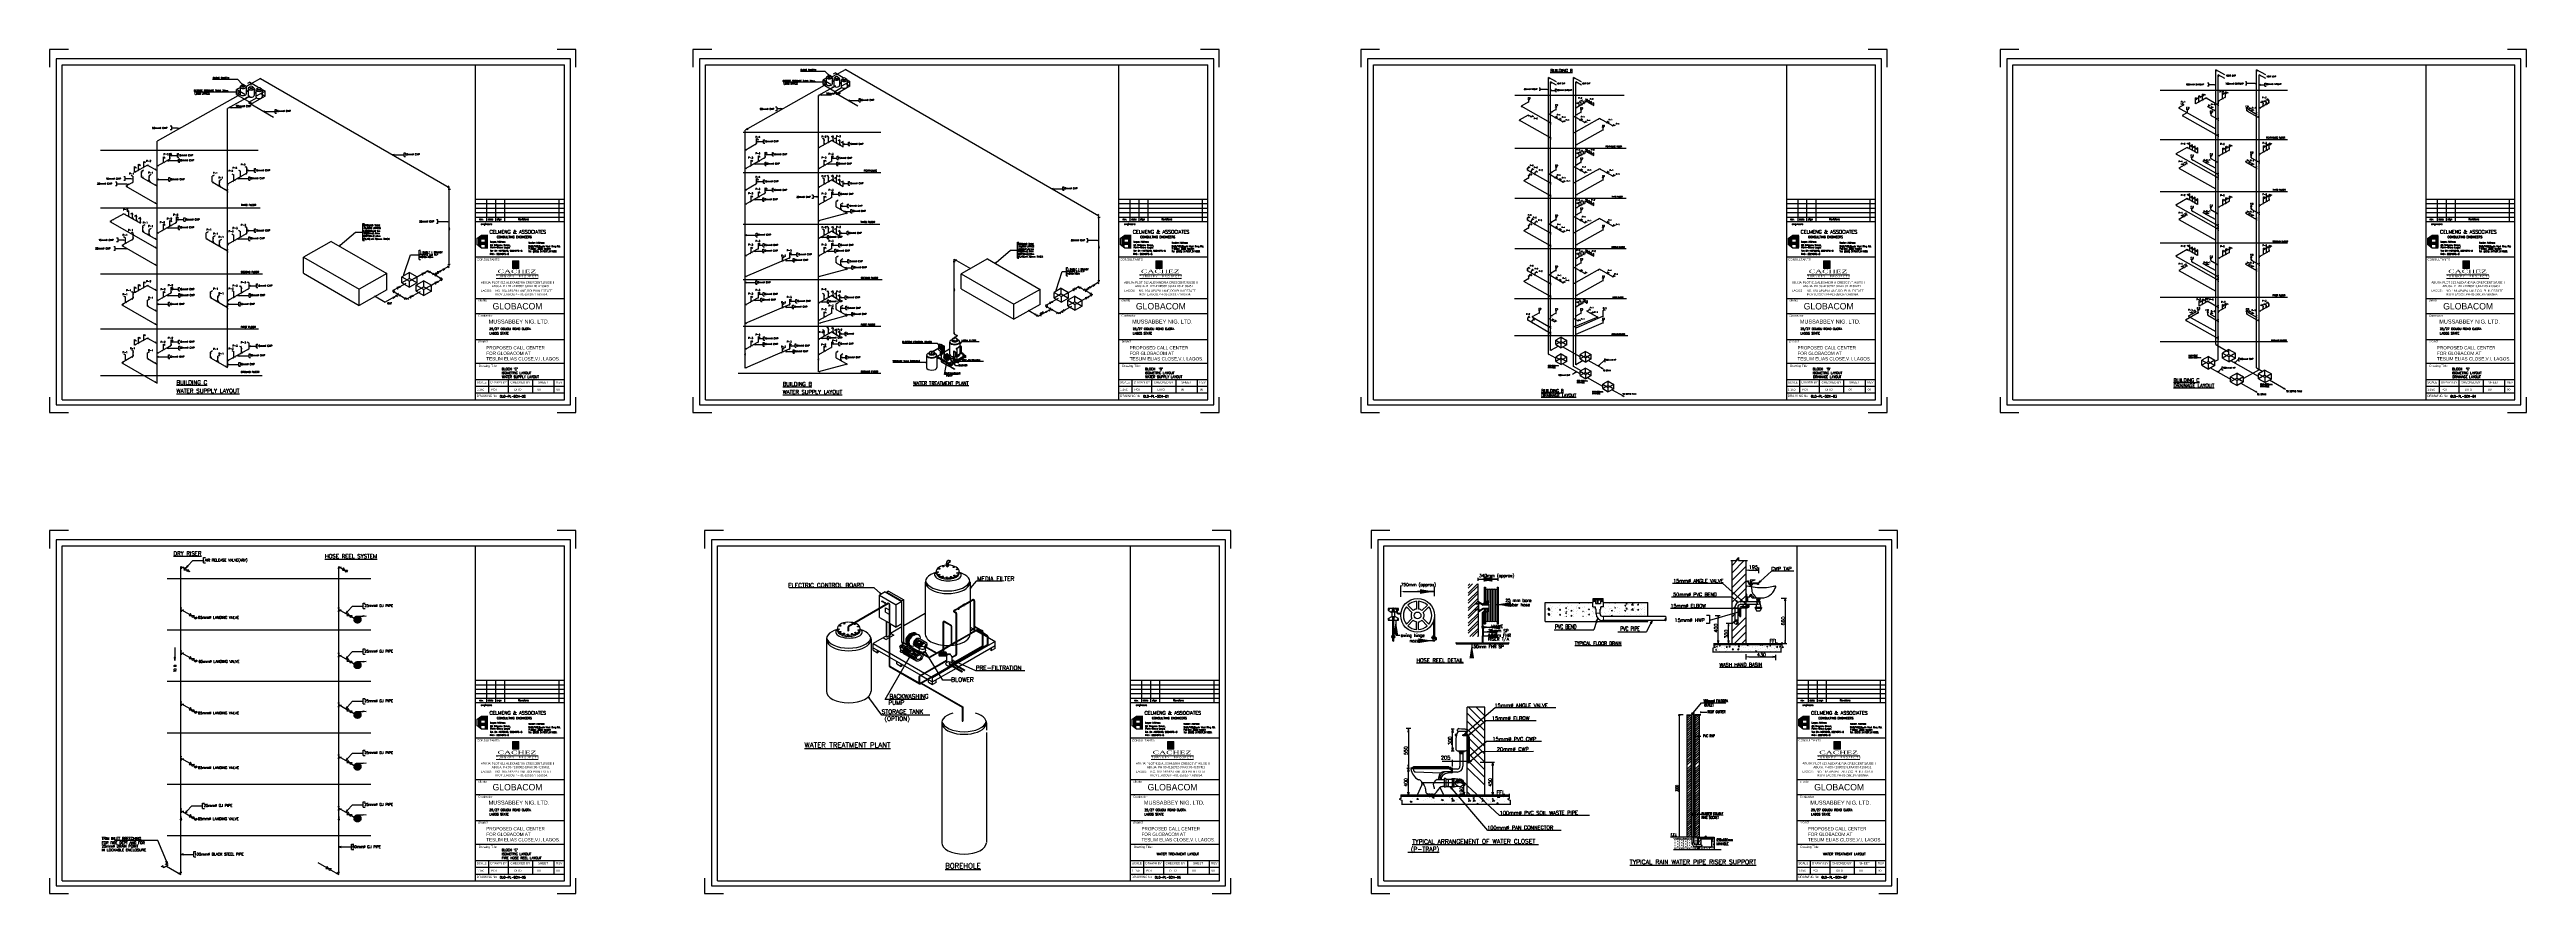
# Paper-space layout 'Layout1' of a CAD drawing. Extents: x 1994 to 3857, y -159 to 475.
# The model-space entities are those that its viewports show. They can reach past a viewport. Long polylines and large blocks are cut down to what shows.
import ezdxf

# ---------------------------------------------------------------- set-up
doc = ezdxf.new("R2010")
doc.units = 0
doc.header["$LTSCALE"] = 700
doc.header["$MEASUREMENT"] = 0
doc.linetypes.add('DASHDOT', pattern=[1, 0.5, -0.25, 0, -0.25])
doc.linetypes.add('HIDDEN', pattern=[0.375, 0.25, -0.125])
doc.layers.get('0').update_dxf_attribs({"linetype": 'CONTINUOUS'})
for name, color, linetype in [('3', 3, 'CONTINUOUS'), ('detail', 7, 'CONTINUOUS'), ('DRAINGE', 6, 'CONTINUOUS'), ('isometric', 1, 'CONTINUOUS'), ('LINE', 7, 'CONTINUOUS'), ('PIPE', 4, 'CONTINUOUS'), ('TEXT', 1, 'CONTINUOUS'), ('VPORT', 8, 'CONTINUOUS'), ('W-SUPPLY', 4, 'DASHDOT'), ('WALLS', 7, 'CONTINUOUS'), ('WAT-TXT', 8, 'CONTINUOUS')]:
    doc.layers.add(name, color=color, linetype=linetype)
for name, color, linetype, lineweight in [('LOGO', 20, 'CONTINUOUS', 5), ('PLUMBING', 5, 'CONTINUOUS', 30), ('TEXT1', 8, 'CONTINUOUS', 5), ('TEXT3', 8, 'CONTINUOUS', 5), ('TEXT4', 8, 'CONTINUOUS', 5)]:
    doc.layers.add(name, color=color, linetype=linetype, lineweight=lineweight)
doc.layers.get('VPORT').freeze()
doc.styles.add('ASHADE', font='simplex.shx', dxfattribs={"height": 0.2})
doc.styles.add('COMPLEX', font='COMPLEX.shx')
doc.styles.add('LUCY', font='LSANSI.TTF')
doc.styles.add('ROMANC', font='ROMANC', dxfattribs={"height": 0.2})
doc.styles.add('ROMANS', font='ROMANS.SHX', dxfattribs={"width": 0.75})
doc.styles.add('SIMPLEX', font='SIMPLEX')
doc.styles.get("Standard").update_dxf_attribs({"font": 'romans.shx'})
doc.styles.add('style1', font='romans.shx')
doc.styles.add('STYLUS', font='stylu.ttf')
doc.styles.add('T-N-R', font='TIMES.TTF')
doc.dimstyles.new('Copy of ISO-25', dxfattribs={"dimtxt": 125, "dimasz": 380, "dimexe": 1.25, "dimexo": 0.625, "dimtad": 1, "dimtxsty": 'Standard', "dimcen": 2.5, "dimadec": 0, "dimazin": 0, "dimtfac": 1, "dimtmove": 0, "dimatfit": 3, "dimfxl": 0, "dimarcsym": 0})

# ---------------------------------------------------------------- blocks, each defined once
blk = doc.blocks.new('*X2')
at = {"color": 0}
for p, q in [((294955, 53677), (294962, 53686)), ((294972, 53675), (294970, 53686)), ((294977, 53686), (294979, 53686)), ((294979, 53685), (294979, 53686)), ((293673, 53641), (293673, 53641)), ((293700, 53561), (293700, 53561)), ((293705, 53564), (293720, 53581)), ((293705, 53564), (293723, 53562)), ((293711, 53546), (293735, 53571)), ((293711, 53546), (293738, 53542)), ((293723, 53562), (293720, 53581)), ((293738, 53542), (293735, 53571)), ((293756, 53627), (293756, 53627)), ((293775, 53571), (293775, 53571)), ((293779, 53679), (293779, 53679)), ((293779, 53516), (293779, 53516)), ((293783, 53615), (293783, 53615)), ((293848, 53671), (293848, 53671)), ((293888, 53586), (293888, 53586)), ((293916, 53620), (293916, 53620)), ((293920, 53545), (293935, 53562)), ((293920, 53545), (293938, 53543)), ((293933, 53537), (293933, 53537)), ((293938, 53543), (293935, 53562)), ((293937, 53637), (293937, 53637)), ((294011, 53522), (294011, 53522)), ((294031, 53580), (294052, 53588)), ((294031, 53580), (294045, 53570)), ((294046, 53570), (294052, 53588)), ((294049, 53515), (294055, 53521)), ((294055, 53515), (294055, 53521)), ((294076, 53613), (294076, 53613)), ((294078, 53611), (294078, 53611)), ((294085, 53556), (294085, 53556)), ((294088, 53656), (294088, 53656)), ((294135, 53526), (294150, 53543)), ((294135, 53526), (294153, 53525)), ((294153, 53524), (294150, 53543)), ((294153, 53621), (294153, 53621)), ((294186, 53552), (294186, 53552)), ((294188, 53517), (294188, 53517)), ((294237, 53607), (294237, 53607)), ((294241, 53578), (294241, 53578)), ((294244, 53678), (294244, 53678)), ((294266, 53636), (294266, 53636)), ((294283, 53677), (294304, 53685)), ((294283, 53677), (294298, 53667)), ((294298, 53666), (294304, 53685)), ((294357, 53515), (294365, 53525)), ((294361, 53582), (294361, 53582)), ((294367, 53515), (294365, 53524)), ((294377, 53542), (294377, 53542)), ((294395, 53599), (294395, 53599)), ((294397, 53600), (294397, 53600)), ((294433, 53516), (294433, 53516)), ((294452, 53552), (294452, 53552)), ((294456, 53661), (294456, 53661)), ((294462, 53556), (294483, 53564)), ((294462, 53556), (294477, 53546)), ((294477, 53546), (294483, 53564)), ((294531, 53671), (294531, 53671)), ((294536, 53612), (294536, 53612)), ((294542, 53519), (294542, 53519)), ((294557, 53593), (294557, 53593)), ((294566, 53567), (294566, 53567)), ((294698, 53541), (294698, 53541)), ((294717, 53586), (294717, 53586)), ((294755, 53592), (294755, 53592)), ((294783, 53576), (294783, 53576)), ((294830, 53602), (294830, 53602)), ((294852, 53562), (294852, 53562)), ((294856, 53662), (294856, 53662)), ((294877, 53580), (294877, 53580)), ((294886, 53672), (294886, 53672)), ((294893, 53532), (294914, 53540)), ((294893, 53532), (294908, 53522)), ((294908, 53522), (294914, 53540)), ((294944, 53617), (294944, 53617)), ((294955, 53677), (294972, 53675)), ((294958, 53606), (294958, 53606)), ((295004, 53582), (295004, 53582)), ((295007, 53681), (295007, 53681)), ((295037, 53573), (295037, 53573)), ((295054, 53524), (295054, 53524)), ((295130, 53533), (295130, 53533)), ((295133, 53642), (295133, 53642)), ((295133, 53636), (295133, 53636)), ((295145, 53629), (295166, 53637)), ((295145, 53629), (295160, 53619)), ((295160, 53685), (295160, 53685)), ((295160, 53618), (295166, 53636)), ((295160, 53604), (295160, 53604)), ((295170, 53658), (295184, 53675)), ((295170, 53658), (295188, 53656)), ((295188, 53656), (295184, 53675)), ((295198, 53566), (295198, 53566)), ((295209, 53652), (295209, 53652)), ((295243, 53548), (295243, 53548)), ((295247, 53531), (295247, 53531)), ((295272, 53640), (295296, 53664)), ((295272, 53640), (295299, 53636)), ((295299, 53636), (295296, 53664)), ((295308, 53666), (295308, 53666)), ((295310, 53525), (295310, 53525)), ((295314, 53625), (295314, 53625)), ((295320, 53678), (295320, 53678)), ((295322, 53667), (295322, 53667)), ((295342, 53515), (295345, 53516)), ((295345, 53515), (295345, 53516)), ((295358, 53559), (295358, 53559)), ((295385, 53639), (295399, 53656)), ((295385, 53639), (295403, 53637)), ((295403, 53637), (295399, 53656)), ((295422, 53561), (295422, 53561)), ((295433, 53573), (295433, 53573)), ((295462, 53545), (295462, 53545)), ((295465, 53644), (295465, 53644)), ((295481, 53671), (295481, 53671)), ((295508, 53583), (295508, 53583)), ((295518, 53552), (295518, 53552)), ((295576, 53605), (295578, 53605)), ((295576, 53605), (295578, 53603))]:
    blk.add_line(p, q, dxfattribs=at)
blk = doc.blocks.new('*X1')
at = {"color": 0}
for p, q in [((293909, 58841), (293909, 58841)), ((293921, 58834), (293921, 58834)), ((293924, 58900), (293924, 58900)), ((293940, 58777), (293954, 58783)), ((293950, 58770), (293954, 58782)), ((293952, 58851), (293952, 58851)), ((293962, 58920), (293962, 58920)), ((293988, 58922), (293992, 58924)), ((293988, 58922), (293998, 58916)), ((293994, 58824), (293994, 58824)), ((293997, 58830), (293997, 58830)), ((293998, 58915), (294000, 58919)), ((294011, 58791), (294021, 58803)), ((294011, 58791), (294023, 58790)), ((294023, 58790), (294021, 58803)), ((294023, 58782), (294023, 58782)), ((294025, 58849), (294025, 58849)), ((294033, 58786), (294033, 58786)), ((294036, 58858), (294036, 58858)), ((294045, 58787), (294045, 58787)), ((294682, 58810), (294696, 58815)), ((294682, 58810), (294692, 58803)), ((294687, 58800), (294687, 58800)), ((294692, 58803), (294696, 58815)), ((294700, 58819), (294700, 58819)), ((294701, 58879), (294710, 58891)), ((294701, 58879), (294712, 58878)), ((294705, 58817), (294705, 58817)), ((294713, 58878), (294710, 58890)), ((294737, 58807), (294737, 58807)), ((294738, 58814), (294738, 58814)), ((294739, 58921), (294739, 58921)), ((294739, 58879), (294739, 58879)), ((294740, 58949), (294741, 58948)), ((294740, 58880), (294740, 58880)), ((294741, 58948), (294742, 58949)), ((294742, 58792), (294742, 58792)), ((294743, 58947), (294743, 58947)), ((294745, 58907), (294745, 58907)), ((294769, 58846), (294785, 58862)), ((294769, 58846), (294787, 58843)), ((294787, 58843), (294785, 58862)), ((294790, 58885), (294790, 58885)), ((294792, 58958), (294792, 58958)), ((293896, 58654), (293905, 58665)), ((293896, 58654), (293907, 58652)), ((293896, 58634), (293905, 58638)), ((293896, 58629), (293901, 58626)), ((293901, 58625), (293905, 58637)), ((293907, 58652), (293905, 58665)), ((293911, 58568), (293911, 58568)), ((293912, 58749), (293912, 58749)), ((293914, 58634), (293914, 58634)), ((293916, 58701), (293916, 58701)), ((293916, 58620), (293916, 58620)), ((293919, 58767), (293919, 58767)), ((293928, 58628), (293928, 58628)), ((293929, 58767), (293929, 58767)), ((293930, 58700), (293930, 58700)), ((293940, 58777), (293949, 58771)), ((293942, 58750), (293957, 58767)), ((293942, 58750), (293960, 58748)), ((293951, 58559), (293951, 58559)), ((293960, 58747), (293957, 58766)), ((293980, 58642), (293980, 58642)), ((293981, 58707), (293981, 58707)), ((293983, 58779), (293983, 58779)), ((293997, 58577), (293997, 58577)), ((294004, 58638), (294004, 58638)), ((294004, 58443), (294004, 58443)), ((294005, 58697), (294005, 58697)), ((294010, 58552), (294024, 58557)), ((294010, 58552), (294013, 58550)), ((294010, 58449), (294010, 58449)), ((294015, 58583), (294015, 58583)), ((294018, 58649), (294018, 58649)), ((294019, 58745), (294019, 58745)), ((294020, 58716), (294020, 58716)), ((294022, 58615), (294022, 58615)), ((294022, 58550), (294024, 58557)), ((294039, 58641), (294046, 58649)), ((294039, 58641), (294046, 58640)), ((294646, 58669), (294648, 58670)), ((294646, 58663), (294648, 58670)), ((294646, 58447), (294650, 58452)), ((294652, 58439), (294650, 58452)), ((294655, 58580), (294655, 58580)), ((294660, 58717), (294660, 58717)), ((294663, 58588), (294663, 58588)), ((294684, 58728), (294684, 58728)), ((294688, 58509), (294688, 58509)), ((294696, 58444), (294696, 58444)), ((294697, 58697), (294697, 58697)), ((294704, 58563), (294704, 58563)), ((294704, 58439), (294718, 58445)), ((294707, 58659), (294707, 58659)), ((294714, 58432), (294719, 58444)), ((294726, 58481), (294726, 58481)), ((294726, 58445), (294726, 58445)), ((294728, 58729), (294738, 58740)), ((294728, 58729), (294740, 58728)), ((294728, 58611), (294728, 58611)), ((294728, 58547), (294728, 58547)), ((294729, 58518), (294729, 58518)), ((294731, 58614), (294731, 58614)), ((294733, 58680), (294733, 58680)), ((294736, 58747), (294736, 58747)), ((294740, 58727), (294738, 58740)), ((294744, 58653), (294744, 58653)), ((294753, 58584), (294767, 58590)), ((294753, 58584), (294763, 58578)), ((294756, 58578), (294766, 58590)), ((294756, 58578), (294768, 58577)), ((294760, 58738), (294760, 58738)), ((294763, 58577), (294767, 58589)), ((294768, 58577), (294766, 58589)), ((294767, 58713), (294767, 58713)), ((294770, 58584), (294770, 58584)), ((294779, 58524), (294779, 58524)), ((294781, 58596), (294781, 58596)), ((294795, 58505), (294795, 58505)), ((293902, 58438), (293902, 58438)), ((293902, 58301), (293902, 58301)), ((293904, 58368), (293904, 58368)), ((293907, 58434), (293907, 58434)), ((293920, 58339), (293920, 58339)), ((293944, 58412), (293944, 58412)), ((293951, 58353), (293960, 58364)), ((293951, 58353), (293963, 58352)), ((293963, 58351), (293960, 58364)), ((293962, 58407), (293976, 58412)), ((293962, 58407), (293972, 58400)), ((293969, 58332), (293969, 58332)), ((293970, 58346), (293970, 58346)), ((293972, 58418), (293972, 58418)), ((293972, 58400), (293976, 58412)), ((293995, 58294), (294010, 58311)), ((293995, 58294), (294013, 58292)), ((293996, 58324), (293996, 58324)), ((294006, 58316), (294006, 58316)), ((294008, 58434), (294008, 58434)), ((294008, 58383), (294008, 58383)), ((294013, 58291), (294010, 58310)), ((294022, 58425), (294022, 58425)), ((294045, 58356), (294045, 58356)), ((294050, 58407), (294050, 58407)), ((294075, 58328), (294075, 58328)), ((294081, 58326), (294095, 58332)), ((294081, 58326), (294091, 58320)), ((294091, 58319), (294095, 58331)), ((294094, 58340), (294104, 58352)), ((294094, 58340), (294106, 58339)), ((294098, 58435), (294098, 58435)), ((294106, 58339), (294104, 58351)), ((294108, 58330), (294108, 58330)), ((294111, 58397), (294111, 58397)), ((294113, 58344), (294113, 58344)), ((294115, 58429), (294115, 58429)), ((294119, 58293), (294119, 58293)), ((294157, 58403), (294157, 58403)), ((294161, 58300), (294161, 58300)), ((294169, 58300), (294169, 58300)), ((294172, 58372), (294172, 58372)), ((294182, 58323), (294182, 58323)), ((294209, 58343), (294209, 58343)), ((294212, 58410), (294212, 58410)), ((294222, 58425), (294222, 58425)), ((294222, 58379), (294222, 58379)), ((294229, 58364), (294229, 58364)), ((294238, 58328), (294247, 58339)), ((294238, 58328), (294250, 58327)), ((294245, 58310), (294245, 58310)), ((294250, 58326), (294247, 58339)), ((294249, 58391), (294263, 58396)), ((294249, 58391), (294259, 58384)), ((294259, 58384), (294263, 58396)), ((294264, 58398), (294264, 58398)), ((294277, 58320), (294277, 58320)), ((294289, 58319), (294289, 58319)), ((294297, 58389), (294297, 58389)), ((294311, 58292), (294311, 58292)), ((294313, 58358), (294313, 58358)), ((294316, 58425), (294316, 58425)), ((294329, 58420), (294329, 58420)), ((294346, 58384), (294346, 58384)), ((294368, 58310), (294382, 58316)), ((294368, 58310), (294378, 58303)), ((294371, 58394), (294371, 58394)), ((294371, 58327), (294371, 58327)), ((294378, 58303), (294382, 58315)), ((294381, 58315), (294391, 58326)), ((294381, 58315), (294393, 58314)), ((294393, 58314), (294391, 58326)), ((294394, 58340), (294394, 58340)), ((294396, 58314), (294396, 58314)), ((294413, 58306), (294413, 58306)), ((294416, 58372), (294416, 58372)), ((294421, 58333), (294421, 58333)), ((294424, 58406), (294424, 58406)), ((294435, 58416), (294435, 58416)), ((294463, 58404), (294463, 58404)), ((294474, 58412), (294474, 58412)), ((294478, 58389), (294478, 58389)), ((294497, 58343), (294497, 58343)), ((294502, 58310), (294502, 58310)), ((294511, 58360), (294511, 58360)), ((294514, 58318), (294514, 58318)), ((294517, 58385), (294517, 58385)), ((294525, 58302), (294534, 58314)), ((294525, 58302), (294537, 58301)), ((294537, 58301), (294534, 58314)), ((294536, 58375), (294550, 58380)), ((294536, 58375), (294546, 58368)), ((294542, 58411), (294542, 58411)), ((294546, 58368), (294550, 58380)), ((294550, 58422), (294550, 58422)), ((294579, 58424), (294579, 58424)), ((294584, 58385), (294584, 58385)), ((294587, 58290), (294587, 58290)), ((294609, 58423), (294624, 58439)), ((294609, 58423), (294626, 58420)), ((294609, 58305), (294609, 58305)), ((294618, 58333), (294618, 58333)), ((294621, 58400), (294621, 58400)), ((294623, 58360), (294623, 58360)), ((294626, 58420), (294624, 58439)), ((294627, 58380), (294627, 58380)), ((294646, 58440), (294652, 58439)), ((294649, 58407), (294649, 58407)), ((294656, 58294), (294670, 58300)), ((294656, 58294), (294664, 58289)), ((294666, 58289), (294670, 58299)), ((294668, 58290), (294678, 58301)), ((294668, 58290), (294680, 58289)), ((294673, 58366), (294673, 58366)), ((294676, 58439), (294676, 58439)), ((294680, 58289), (294678, 58301)), ((294691, 58380), (294691, 58380)), ((294696, 58297), (294696, 58297)), ((294704, 58439), (294714, 58433)), ((294704, 58310), (294704, 58310)), ((294716, 58301), (294716, 58301)), ((294721, 58347), (294721, 58347)), ((294723, 58414), (294723, 58414)), ((294744, 58400), (294744, 58400)), ((294749, 58376), (294749, 58376)), ((294756, 58402), (294756, 58402)), ((294784, 58428), (294793, 58439)), ((294784, 58428), (294796, 58427)), ((294796, 58428), (294793, 58439))]:
    blk.add_line(p, q, dxfattribs=at)

msp = doc.modelspace()

# ---------------------------------------------------------------- hatches: boundary and pattern name
at = {"layer": 'detail'}
h = msp.add_hatch(dxfattribs=at)
h.set_pattern_fill('ANSI31', color=5, scale=1.6128, style=0)
h.set_pattern_definition([(45, (3150228.2813, 737705.38104), (-0.142552727, 0.142552727), [])])
h.paths.add_polyline_path([(3153878, 739673), (3153962, 739678), (3153962, 739683), (3153878, 739688)])
h = msp.add_hatch(dxfattribs=at)
h.set_pattern_fill('ANSI31', color=5, scale=1.6128, style=0)
h.set_pattern_definition([(45, (3150228.79764, 737547.97823), (-0.142552727, 0.142552727), [])])
h.paths.add_polyline_path([(3153879, 739516), (3153963, 739520), (3153963, 739526), (3153879, 739531)])
at = {"layer": 'DRAINGE'}
h = msp.add_hatch(dxfattribs=at)
h.set_pattern_fill('ANSI32', color=256, scale=70, style=0)
h.set_pattern_definition([(45, (931555.263, 193474.01), (-18.561553, 18.561553), []), (45, (931567.637, 193474.01), (-18.561553, 18.561553), [])])
edge = h.paths.add_edge_path()
edge.add_ellipse((3112121, 671757), major_axis=(77, 0), ratio=0.473513, start_angle=0, end_angle=360)
h = msp.add_hatch(dxfattribs=at)
h.set_pattern_fill('ANSI32', color=256, scale=70, style=0)
h.set_pattern_definition([(135, (5298738.682, 193627.58), (18.561553, 18.561553), []), (135, (5298726.308, 193627.58), (18.561553, 18.561553), [])])
edge = h.paths.add_edge_path()
edge.add_ellipse((3118173, 671910), major_axis=(-77, 0), ratio=0.473513, start_angle=0, end_angle=360, ccw=False)
h = msp.add_hatch(dxfattribs=at)
h.set_pattern_fill('ANSI32', color=256, scale=70, style=0)
h.set_pattern_definition([(135, (5295082.577, 193111.514), (18.561553, 18.561553), []), (135, (5295070.202, 193111.514), (18.561553, 18.561553), [])])
edge = h.paths.add_edge_path()
edge.add_ellipse((3114517, 671394), major_axis=(-77, 0), ratio=0.473513, start_angle=0, end_angle=360, ccw=False)
h = msp.add_hatch(dxfattribs=at)
h.set_pattern_fill('ANSI32', color=256, scale=70, style=0)
h.set_pattern_definition([(135, (5295063.9, 188751.528), (18.561553, 18.561553), []), (135, (5295051.525, 188751.528), (18.561553, 18.561553), [])])
edge = h.paths.add_edge_path()
edge.add_ellipse((3114498, 667034), major_axis=(-77, 0), ratio=0.473513, start_angle=0, end_angle=360, ccw=False)
h = msp.add_hatch(dxfattribs=at)
h.set_pattern_fill('ANSI32', color=256, scale=70, style=0)
h.set_pattern_definition([(135, (5299176.803, 188865.527), (18.561553, 18.561553), []), (135, (5299164.43, 188865.527), (18.561553, 18.561553), [])])
edge = h.paths.add_edge_path()
edge.add_ellipse((3118611, 667148), major_axis=(-77, 0), ratio=0.473513, start_angle=0, end_angle=360, ccw=False)
h = msp.add_hatch(dxfattribs=at)
h.set_pattern_fill('ANSI32', color=256, scale=70, style=0)
h.set_pattern_definition([(45, (931999.478, 188625.137), (-18.561553, 18.561553), []), (45, (932011.852, 188625.137), (-18.561553, 18.561553), [])])
edge = h.paths.add_edge_path()
edge.add_ellipse((3112565, 666908), major_axis=(77, 0), ratio=0.473513, start_angle=0, end_angle=360)
h = msp.add_hatch(dxfattribs=at)
h.set_pattern_fill('ANSI32', color=256, scale=70, style=0)
h.set_pattern_definition([(45, (972602.008, 185787.45), (-18.561553, 18.561553), []), (45, (972614.382, 185787.45), (-18.561553, 18.561553), [])])
edge = h.paths.add_edge_path()
edge.add_ellipse((3153168, 664070), major_axis=(77, 0), ratio=0.473513, start_angle=0, end_angle=360)
h = msp.add_hatch(dxfattribs=at)
h.set_pattern_fill('ANSI32', color=256, scale=70, style=0)
h.set_pattern_definition([(45, (975870.008, 184896.103), (-18.561553, 18.561553), []), (45, (975882.382, 184896.103), (-18.561553, 18.561553), [])])
edge = h.paths.add_edge_path()
edge.add_ellipse((3156436, 663179), major_axis=(77, 0), ratio=0.473513, start_angle=0, end_angle=360)
h = msp.add_hatch(dxfattribs=at)
h.set_pattern_fill('ANSI32', color=256, scale=70, style=0)
h.set_pattern_definition([(45, (978857.008, 184586.045), (-18.561553, 18.561553), []), (45, (978869.382, 184586.045), (-18.561553, 18.561553), [])])
edge = h.paths.add_edge_path()
edge.add_ellipse((3159423, 662869), major_axis=(77, 0), ratio=0.473513, start_angle=0, end_angle=360)
h = msp.add_hatch(dxfattribs=at)
h.set_pattern_fill('ANSI32', color=256, scale=70, style=0)
h.set_pattern_definition([(135, (5299176.803, 183646.74), (18.561553, 18.561553), []), (135, (5299164.43, 183646.74), (18.561553, 18.561553), [])])
edge = h.paths.add_edge_path()
edge.add_ellipse((3118611, 661929), major_axis=(-77, 0), ratio=0.473513, start_angle=0, end_angle=360, ccw=False)
h = msp.add_hatch(dxfattribs=at)
h.set_pattern_fill('ANSI32', color=256, scale=70, style=0)
h.set_pattern_definition([(45, (931999.478, 183406.35), (-18.561553, 18.561553), []), (45, (932011.852, 183406.35), (-18.561553, 18.561553), [])])
edge = h.paths.add_edge_path()
edge.add_ellipse((3112565, 661689), major_axis=(77, 0), ratio=0.473513, start_angle=0, end_angle=360)
h = msp.add_hatch(dxfattribs=at)
h.set_pattern_fill('ANSI32', color=256, scale=70, style=0)
h.set_pattern_definition([(135, (5295063.9, 183532.74), (18.561553, 18.561553), []), (135, (5295051.525, 183532.74), (18.561553, 18.561553), [])])
edge = h.paths.add_edge_path()
edge.add_ellipse((3114498, 661815), major_axis=(-77, 0), ratio=0.473513, start_angle=0, end_angle=360, ccw=False)
h = msp.add_hatch(dxfattribs=at)
h.set_pattern_fill('ANSI32', color=256, scale=70, style=0)
h.set_pattern_definition([(45, (981465.008, 182481.216), (-18.561553, 18.561553), []), (45, (981477.382, 182481.216), (-18.561553, 18.561553), [])])
edge = h.paths.add_edge_path()
edge.add_ellipse((3162031, 660764), major_axis=(77, 0), ratio=0.473513, start_angle=0, end_angle=360)
h = msp.add_hatch(dxfattribs=at)
h.set_pattern_fill('ANSI32', color=256, scale=70, style=0)
h.set_pattern_definition([(45, (978857.008, 178597.633), (-18.561553, 18.561553), []), (45, (978869.382, 178597.633), (-18.561553, 18.561553), [])])
edge = h.paths.add_edge_path()
edge.add_ellipse((3159423, 656880), major_axis=(77, 0), ratio=0.473513, start_angle=0, end_angle=360)
h = msp.add_hatch(dxfattribs=at)
h.set_pattern_fill('ANSI32', color=256, scale=70, style=0)
h.set_pattern_definition([(45, (931999.478, 178212.18), (-18.561553, 18.561553), []), (45, (932011.852, 178212.18), (-18.561553, 18.561553), [])])
edge = h.paths.add_edge_path()
edge.add_ellipse((3112565, 656495), major_axis=(77, 0), ratio=0.473513, start_angle=0, end_angle=360)
h = msp.add_hatch(dxfattribs=at)
h.set_pattern_fill('ANSI32', color=256, scale=70, style=0)
h.set_pattern_definition([(135, (5295063.9, 178338.57), (18.561553, 18.561553), []), (135, (5295051.525, 178338.57), (18.561553, 18.561553), [])])
edge = h.paths.add_edge_path()
edge.add_ellipse((3114498, 656621), major_axis=(-77, 0), ratio=0.473513, start_angle=0, end_angle=360, ccw=False)
h = msp.add_hatch(dxfattribs=at)
h.set_pattern_fill('ANSI32', color=256, scale=70, style=0)
h.set_pattern_definition([(135, (5299176.803, 178452.57), (18.561553, 18.561553), []), (135, (5299164.43, 178452.57), (18.561553, 18.561553), [])])
edge = h.paths.add_edge_path()
edge.add_ellipse((3118611, 656735), major_axis=(-77, 0), ratio=0.473513, start_angle=0, end_angle=360, ccw=False)
h = msp.add_hatch(dxfattribs=at)
h.set_pattern_fill('ANSI32', color=256, scale=70, style=0)
h.set_pattern_definition([(45, (975870.008, 177710.01), (-18.561553, 18.561553), []), (45, (975882.382, 177710.01), (-18.561553, 18.561553), [])])
edge = h.paths.add_edge_path()
edge.add_ellipse((3156436, 655993), major_axis=(77, 0), ratio=0.473513, start_angle=0, end_angle=360)
h = msp.add_hatch(dxfattribs=at)
h.set_pattern_fill('ANSI32', color=256, scale=70, style=0)
h.set_pattern_definition([(45, (972602.008, 176726.46), (-18.561553, 18.561553), []), (45, (972614.382, 176726.46), (-18.561553, 18.561553), [])])
edge = h.paths.add_edge_path()
edge.add_ellipse((3153168, 655009), major_axis=(77, 0), ratio=0.473513, start_angle=0, end_angle=360)
h = msp.add_hatch(dxfattribs=at)
h.set_pattern_fill('ANSI32', color=256, scale=70, style=0)
h.set_pattern_definition([(45, (981465.008, 176492.804), (-18.561553, 18.561553), []), (45, (981477.382, 176492.804), (-18.561553, 18.561553), [])])
edge = h.paths.add_edge_path()
edge.add_ellipse((3162031, 654776), major_axis=(77, 0), ratio=0.473513, start_angle=0, end_angle=360)
h = msp.add_hatch(dxfattribs=at)
h.set_pattern_fill('ANSI32', color=256, scale=70, style=0)
h.set_pattern_definition([(45, (932648.46, 173069.523), (-18.561553, 18.561553), []), (45, (932660.834, 173069.523), (-18.561553, 18.561553), [])])
edge = h.paths.add_edge_path()
edge.add_ellipse((3113214, 651352), major_axis=(77, 0), ratio=0.473513, start_angle=0, end_angle=360)
h = msp.add_hatch(dxfattribs=at)
h.set_pattern_fill('ANSI32', color=256, scale=70, style=0)
h.set_pattern_definition([(135, (5294752.464, 172847.357), (18.561553, 18.561553), []), (135, (5294740.09, 172847.357), (18.561553, 18.561553), [])])
edge = h.paths.add_edge_path()
edge.add_ellipse((3114187, 651130), major_axis=(-77, 0), ratio=0.473513, start_angle=0, end_angle=360, ccw=False)
h = msp.add_hatch(dxfattribs=at)
h.set_pattern_fill('ANSI32', color=256, scale=70, style=0)
h.set_pattern_definition([(135, (5298738.682, 172947.405), (18.561553, 18.561553), []), (135, (5298726.308, 172947.405), (18.561553, 18.561553), [])])
edge = h.paths.add_edge_path()
edge.add_ellipse((3118173, 651230), major_axis=(-77, 0), ratio=0.473513, start_angle=0, end_angle=360, ccw=False)
h = msp.add_hatch(dxfattribs=at)
h.set_pattern_fill('ANSI32', color=256, scale=70, style=0)
h.set_pattern_definition([(45, (978857.008, 172639.168), (-18.561553, 18.561553), []), (45, (978869.382, 172639.168), (-18.561553, 18.561553), [])])
edge = h.paths.add_edge_path()
edge.add_ellipse((3159423, 650922), major_axis=(77, 0), ratio=0.473513, start_angle=0, end_angle=360)
h = msp.add_hatch(dxfattribs=at)
h.set_pattern_fill('ANSI32', color=256, scale=70, style=0)
h.set_pattern_definition([(45, (975870.008, 171751.545), (-18.561553, 18.561553), []), (45, (975882.382, 171751.545), (-18.561553, 18.561553), [])])
edge = h.paths.add_edge_path()
edge.add_ellipse((3156436, 650034), major_axis=(77, 0), ratio=0.473513, start_angle=0, end_angle=360)
h = msp.add_hatch(dxfattribs=at)
h.set_pattern_fill('ANSI32', color=256, scale=70, style=0)
h.set_pattern_definition([(45, (972602.008, 170767.995), (-18.561553, 18.561553), []), (45, (972614.382, 170767.995), (-18.561553, 18.561553), [])])
edge = h.paths.add_edge_path()
edge.add_ellipse((3153168, 649051), major_axis=(77, 0), ratio=0.473513, start_angle=0, end_angle=360)
h = msp.add_hatch(dxfattribs=at)
h.set_pattern_fill('ANSI32', color=256, scale=70, style=0)
h.set_pattern_definition([(45, (981465.008, 170534.34), (-18.561553, 18.561553), []), (45, (981477.382, 170534.34), (-18.561553, 18.561553), [])])
edge = h.paths.add_edge_path()
edge.add_ellipse((3162031, 648817), major_axis=(77, 0), ratio=0.473513, start_angle=0, end_angle=360)
h = msp.add_hatch(dxfattribs=at)
h.set_pattern_fill('ANSI32', color=256, scale=70, style=0)
h.set_pattern_definition([(45, (978857.008, 166594.74), (-18.561553, 18.561553), []), (45, (978869.382, 166594.74), (-18.561553, 18.561553), [])])
edge = h.paths.add_edge_path()
edge.add_ellipse((3159423, 644877), major_axis=(77, 0), ratio=0.473513, start_angle=0, end_angle=360)
h = msp.add_hatch(dxfattribs=at)
h.set_pattern_fill('ANSI32', color=256, scale=70, style=0)
h.set_pattern_definition([(45, (975870.008, 165707.116), (-18.561553, 18.561553), []), (45, (975882.382, 165707.116), (-18.561553, 18.561553), [])])
edge = h.paths.add_edge_path()
edge.add_ellipse((3156436, 643990), major_axis=(77, 0), ratio=0.473513, start_angle=0, end_angle=360)
h = msp.add_hatch(dxfattribs=at)
h.set_pattern_fill('ANSI32', color=256, scale=70, style=0)
h.set_pattern_definition([(45, (972602.008, 164723.566), (-18.561553, 18.561553), []), (45, (972614.382, 164723.566), (-18.561553, 18.561553), [])])
edge = h.paths.add_edge_path()
edge.add_ellipse((3153168, 643006), major_axis=(77, 0), ratio=0.473513, start_angle=0, end_angle=360)
h = msp.add_hatch(dxfattribs=at)
h.set_pattern_fill('ANSI32', color=256, scale=70, style=0)
h.set_pattern_definition([(45, (981465.008, 164489.91), (-18.561553, 18.561553), []), (45, (981477.382, 164489.91), (-18.561553, 18.561553), [])])
edge = h.paths.add_edge_path()
edge.add_ellipse((3162031, 642773), major_axis=(77, 0), ratio=0.473513, start_angle=0, end_angle=360)
h = msp.add_hatch(dxfattribs=at)
h.set_pattern_fill('ANSI32', color=256, scale=70, style=0)
h.set_pattern_definition([(45, (973881.98, 160643.922), (-18.561553, 18.561553), []), (45, (973894.353, 160643.922), (-18.561553, 18.561553), [])])
edge = h.paths.add_edge_path()
edge.add_ellipse((3154448, 638927), major_axis=(77, 0), ratio=0.473513, start_angle=0, end_angle=360)
h = msp.add_hatch(dxfattribs=at)
h.set_pattern_fill('ANSI32', color=256, scale=70, style=0)
h.set_pattern_definition([(45, (975870.008, 160602.085), (-18.561553, 18.561553), []), (45, (975882.382, 160602.085), (-18.561553, 18.561553), [])])
edge = h.paths.add_edge_path()
edge.add_ellipse((3156436, 638885), major_axis=(77, 0), ratio=0.473513, start_angle=0, end_angle=360)
h = msp.add_hatch(dxfattribs=at)
h.set_pattern_fill('ANSI32', color=256, scale=70, style=0)
h.set_pattern_definition([(45, (978857.008, 160602.085), (-18.561553, 18.561553), []), (45, (978869.382, 160602.085), (-18.561553, 18.561553), [])])
edge = h.paths.add_edge_path()
edge.add_ellipse((3159423, 638885), major_axis=(77, 0), ratio=0.473513, start_angle=0, end_angle=360)
h = msp.add_hatch(dxfattribs=at)
h.set_pattern_fill('ANSI32', color=256, scale=70, style=0)
h.set_pattern_definition([(45, (981465.008, 159447.763), (-18.561553, 18.561553), []), (45, (981477.382, 159447.763), (-18.561553, 18.561553), [])])
edge = h.paths.add_edge_path()
edge.add_ellipse((3162031, 637730), major_axis=(77, 0), ratio=0.473513, start_angle=0, end_angle=360)
at = {"layer": 'LINE'}
h = msp.add_hatch(dxfattribs=at)
h.set_pattern_fill('ANSI32', color=8, scale=376.32, style=0)
h.set_pattern_definition([(45, (3150185.97, 738259.09), (-99.787, 99.787), []), (45, (3150252.5, 738259.09), (-99.787, 99.787), [])])
h.paths.add_polyline_path([(3153949, 739741), (3153949, 740212), (3153688, 740212), (3153688, 738814), (3153949, 738814), (3153949, 739557)])
h = msp.add_hatch(dxfattribs=at)
h.set_pattern_fill('SWAMP', color=8, scale=90, style=0)
h.set_pattern_definition([(0, (2865758.38, 689921.775), (45, 77.942286), [11.25, -78.75]), (90, (2865764.003, 689921.775), (-45, 77.942286), [5.625, -150.259573]), (90, (2865765.41, 689921.775), (-45, 77.942286), [4.5, -151.384573]), (90, (2865762.597, 689921.775), (-45, 77.942286), [4.5, -151.384573]), (60, (2865766.816, 689921.775), (-45, 77.942286), [3.6, -86.4]), (120, (2865761.19, 689921.775), (-90, 4e-08), [3.6, -86.4])])
h.paths.add_polyline_path([(3174748, 738080), (3174748, 738241), (3174597, 738241, -0.414214), (3174397, 738441), (3174397, 738772), (3173669, 738772), (3173664, 738754), (3173664, 738760), (3173662, 738772), (3173381, 738772), (3173381, 738080)])
h = msp.add_hatch(dxfattribs=at)
h.set_pattern_fill('SWAMP', color=8, scale=90, style=0)
h.set_pattern_definition([(0, (14037, 10931), (45, 77.9422863), [11.25, -78.75]), (90, (14042.625, 10931), (-45, 77.9422863), [5.625, -150.2595725]), (90, (14044.03, 10931), (-45, 77.9422863), [4.5, -151.3845725]), (90, (14041.22, 10931), (-45, 77.9422863), [4.5, -151.3845725]), (60, (14045.44, 10931), (-45, 77.9422863), [3.6, -86.4]), (120, (14039.81, 10931), (-90, 4e-08), [3.6, -86.4])])
h.paths.add_polyline_path([(3174497, 738441, 0.414214), (3174597, 738341), (3174748, 738341), (3174748, 738772), (3174497, 738772)])
h = msp.add_hatch(dxfattribs=at)
h.set_pattern_fill('ANSI31', color=4, scale=60, angle=90, style=0)
h.set_pattern_definition([(135, (3294314.233, 531626.3666), (-5.30330086, -5.30330086), [])])
h.paths.add_polyline_path([(3162879, 737556), (3162880, 737557), (3162882, 737557), (3162883, 737557), (3162885, 737557), (3162886, 737556), (3162887, 737555), (3162888, 737554), (3162889, 737552), (3162890, 737550), (3162891, 737547), (3162892, 737544), (3162893, 737541), (3162894, 737538), (3162895, 737535), (3162896, 737532), (3162897, 737529), (3162899, 737527), (3162900, 737525), (3162902, 737523), (3162904, 737522), (3162906, 737521), (3162908, 737521), (3162910, 737521), (3162912, 737521), (3162914, 737521), (3162916, 737522), (3162918, 737523), (3162919, 737525), (3162921, 737528), (3162922, 737533), (3162923, 737538), (3162924, 737544, 0.578489), (3162831, 737562), (3162829, 737550), (3162829, 737542), (3162830, 737535), (3162833, 737530), (3162837, 737527), (3162841, 737526), (3162845, 737525), (3162848, 737526), (3162852, 737527), (3162854, 737528), (3162856, 737530), (3162858, 737532), (3162860, 737535), (3162861, 737537), (3162862, 737540), (3162864, 737542), (3162866, 737545), (3162867, 737547), (3162869, 737549), (3162871, 737551), (3162873, 737553), (3162875, 737554), (3162877, 737555)])
at = {"layer": 'PIPE'}
h = msp.add_hatch(dxfattribs=at)
h.set_pattern_fill('ANSI31', color=4, scale=40, style=0)
h.set_pattern_definition([(45, (2957030.136, 602826.5027), (-3.53553391, 3.53553391), [])])
h.paths.add_polyline_path([(3163598, 729531), (3163600, 729532), (3163602, 729533, 0.15646), (3163607, 729548, 0.411826), (3163582, 729573), (3163584, 729570), (3163586, 729567), (3163589, 729564), (3163591, 729562), (3163594, 729560), (3163596, 729558), (3163597, 729557), (3163598, 729555), (3163598, 729554), (3163598, 729553), (3163597, 729552), (3163595, 729551), (3163594, 729550), (3163592, 729549), (3163591, 729548), (3163589, 729547), (3163588, 729546), (3163587, 729545), (3163586, 729544), (3163585, 729543), (3163585, 729542), (3163584, 729540), (3163584, 729539), (3163584, 729538), (3163584, 729537), (3163584, 729536), (3163584, 729534), (3163585, 729533), (3163585, 729532), (3163586, 729531), (3163587, 729531), (3163588, 729530), (3163589, 729530), (3163591, 729530), (3163593, 729530), (3163594, 729530), (3163596, 729530)])
h = msp.add_hatch(dxfattribs=at)
h.set_pattern_fill('ANSI31', color=4, scale=14.4, style=0)
h.set_pattern_definition([(45, (3089277.8092, 684024.6412), (-1.272792206, 1.272792206), [])])
h.paths.add_polyline_path([(3163642, 729638), (3163643, 729639), (3163644, 729639, 0.15646), (3163645, 729644, 0.411826), (3163636, 729654), (3163637, 729652), (3163638, 729651), (3163639, 729650), (3163640, 729649), (3163641, 729649), (3163641, 729648), (3163642, 729648), (3163642, 729647), (3163642, 729647), (3163642, 729646), (3163642, 729646), (3163641, 729645), (3163641, 729645), (3163640, 729645), (3163640, 729644), (3163639, 729644), (3163639, 729644), (3163638, 729643), (3163638, 729643), (3163638, 729643), (3163637, 729642), (3163637, 729642), (3163637, 729641), (3163637, 729641), (3163637, 729640), (3163637, 729640), (3163637, 729639), (3163637, 729639), (3163638, 729639), (3163638, 729638), (3163638, 729638), (3163639, 729638), (3163639, 729638), (3163640, 729638), (3163640, 729638), (3163641, 729638), (3163642, 729638)])

# ---------------------------------------------------------------- linework, layer by layer
at = {"color": 0}
for p, q in [((3174284, 738772), (3174359, 738847)), ((3174745, 738772), (3174820, 738847)), ((3163218, 738553), (3163205, 738566)), ((3162987, 738150), (3162977, 738160)), ((3162987, 738042), (3162977, 738052)), ((3162987, 737936), (3162977, 737946)), ((3162987, 737830), (3162977, 737840)), ((3162987, 737830), (3162977, 737840)), ((3162987, 737830), (3162977, 737840)), ((3162987, 737830), (3162977, 737840)), ((3162987, 737830), (3162977, 737840)), ((3162987, 737830), (3162977, 737840)), ((3162987, 737830), (3162977, 737840)), ((3162987, 737830), (3162977, 737840)), ((3162817, 737340), (3162817, 737340)), ((3162824, 737337), (3162824, 737337)), ((3162226, 737306), (3162226, 737306)), ((3162800, 737277), (3162800, 737277)), ((3162801, 737272), (3162801, 737272)), ((3162823, 737256), (3162823, 737256)), ((3162831, 737302), (3162831, 737302)), ((3162835, 737256), (3162835, 737256)), ((3162842, 737302), (3162842, 737302)), ((3163025, 737277), (3163025, 737277)), ((3163026, 737272), (3163026, 737272)), ((3163048, 737256), (3163048, 737256)), ((3163056, 737302), (3163056, 737302)), ((3163519, 729742), (3163562, 729786)), ((3163519, 729531), (3163561, 729574)), ((3163601, 729719), (3163628, 729746)), ((3163613, 729731), (3163628, 729746)), ((3163613, 729731), (3163628, 729746)), ((3163613, 729731), (3163628, 729746)), ((3163613, 729731), (3163628, 729746)), ((3163613, 729731), (3163628, 729746)), ((3163613, 729731), (3163628, 729746)), ((3163613, 729731), (3163628, 729746)), ((3163664, 729782), (3163696, 729813)), ((3163664, 729782), (3163696, 729813)), ((3163664, 729782), (3163696, 729813)), ((3163664, 729782), (3163696, 729813)), ((3163664, 729782), (3163696, 729813)), ((3163664, 729782), (3163696, 729813)), ((3163664, 729782), (3163696, 729813)), ((3163664, 729782), (3163696, 729813)), ((3163777, 729209), (3163777, 729209)), ((3163808, 729203), (3163808, 729203))]:
    msp.add_line(p, q, dxfattribs=at)
at = {"layer": 'detail'}
for p, q in [((3151903, 739864), (3151903, 740164)), ((3152793, 739880), (3152793, 740137)), ((3153949, 740290), (3153949, 740368)), ((3154477, 740290), (3154477, 740368)), ((3151810, 739521), (3151810, 739471)), ((3153878, 739688), (3153878, 739673)), ((3153879, 739531), (3153879, 739516)), ((3154064, 739074), (3154064, 739072)), ((3154064, 739052), (3154064, 739050)), ((3154090, 739072), (3154090, 739074)), ((3154090, 739052), (3154090, 739050)), ((3154093, 739069), (3154100, 739069)), ((3154093, 739055), (3154100, 739055)), ((3154112, 739075), (3154124, 739071)), ((3154112, 739047), (3154124, 739052)), ((3154138, 739063), (3154156, 739063)), ((3154138, 739061), (3154156, 739061)), ((3154156, 739075), (3154156, 739049)), ((3154157, 739076), (3154157, 739076)), ((3154157, 739048), (3154157, 739048)), ((3154159, 739075), (3154159, 739049)), ((3151702, 738808), (3151677, 738799)), ((3151679, 738826), (3151702, 738812)), ((3151691, 738837), (3151704, 738813)), ((3151704, 738806), (3151691, 738783)), ((3151722, 738837), (3151708, 738813)), ((3151708, 738806), (3151721, 738783)), ((3151734, 738824), (3151709, 738812)), ((3151710, 738808), (3151734, 738796))]:
    msp.add_line(p, q, dxfattribs=at)
at = {"layer": 'detail', "color": 5}
for p, q in [((3154115, 740122), (3154115, 739699)), ((3154115, 740122), (3154145, 740122)), ((3154145, 740122), (3154145, 739720)), ((3154145, 740055), (3154145, 740122)), ((3154145, 740055), (3154145, 739720)), ((3154189, 740056), (3154189, 739750)), ((3154189, 740056), (3154189, 739751)), ((3154233, 740056), (3154233, 739710)), ((3154233, 740055), (3154233, 739710)), ((3154276, 740056), (3154276, 739218)), ((3154276, 740055), (3154276, 739218)), ((3154320, 740056), (3154320, 739218)), ((3154320, 740055), (3154320, 739218)), ((3154364, 740056), (3154364, 739218)), ((3154364, 740055), (3154364, 739218)), ((3154407, 740056), (3154407, 739218)), ((3154407, 740055), (3154407, 739218)), ((3154451, 740122), (3154451, 739150)), ((3154451, 740122), (3154481, 740122)), ((3154451, 740056), (3154451, 739218)), ((3154481, 740122), (3154481, 739150)), ((3154481, 740055), (3154481, 740122)), ((3152323, 739746), (3152323, 739542)), ((3152376, 739746), (3152376, 739542)), ((3153962, 739741), (3154089, 739658)), ((3153962, 739741), (3153962, 739472)), ((3153962, 739725), (3154086, 739644)), ((3154198, 739756), (3154071, 739670)), ((3154197, 739740), (3154082, 739663)), ((3154145, 739705), (3154145, 739658)), ((3154145, 739705), (3154145, 739658)), ((3154229, 739712), (3154181, 739712)), ((3154226, 739725), (3154186, 739725)), ((3154197, 739725), (3154197, 739752)), ((3154202, 739758), (3154208, 739758)), ((3154213, 739725), (3154213, 739752)), ((3152055, 739604), (3152197, 739453)), ((3152091, 739644), (3152234, 739500)), ((3152608, 739644), (3152465, 739500)), ((3152644, 739604), (3152501, 739453)), ((3152797, 739373), (3152797, 738831)), ((3153962, 739683), (3153878, 739688)), ((3153962, 739678), (3153878, 739673)), ((3153963, 739526), (3153879, 739531)), ((3153963, 739520), (3153879, 739516)), ((3153962, 739688), (3153962, 739672)), ((3153962, 739688), (3153969, 739688)), ((3153962, 739672), (3153969, 739672)), ((3153962, 739488), (3154086, 739567)), ((3153962, 739472), (3154089, 739553)), ((3153963, 739531), (3153969, 739531)), ((3153963, 739531), (3153963, 739515)), ((3153963, 739515), (3153969, 739515)), ((3153973, 739685), (3153978, 739685)), ((3153973, 739675), (3153978, 739675)), ((3153974, 739683), (3153974, 739678)), ((3153974, 739528), (3153979, 739528)), ((3153974, 739518), (3153979, 739518)), ((3153975, 739526), (3153975, 739520)), ((3153978, 739685), (3153978, 739675)), ((3153979, 739528), (3153979, 739518)), ((3154243, 739644), (3154086, 739644)), ((3154086, 739567), (3154243, 739567)), ((3154243, 739658), (3154089, 739658)), ((3154089, 739553), (3154243, 739553)), ((3154115, 739685), (3154115, 739658)), ((3154115, 739553), (3154115, 739485)), ((3154115, 739465), (3154115, 739150)), ((3154145, 739553), (3154145, 739487)), ((3154145, 739472), (3154145, 739218)), ((3154145, 739382), (3154145, 739150)), ((3154243, 739658), (3154168, 739658)), ((3154188, 739658), (3154175, 739658)), ((3154231, 739685), (3154178, 739685)), ((3154234, 739671), (3154178, 739671)), ((3154232, 739698), (3154179, 739698)), ((3154181, 739554), (3154181, 739529)), ((3154181, 739529), (3154240, 739529)), ((3154189, 739474), (3154189, 739218)), ((3154189, 739474), (3154189, 739219)), ((3154233, 739529), (3154233, 739219)), ((3154233, 739529), (3154233, 739218)), ((3154240, 739529), (3154240, 739553)), ((3154243, 739553), (3154243, 739658)), ((3152055, 739142), (3152197, 739293)), ((3152093, 739100), (3152236, 739244)), ((3152325, 738997), (3152325, 739203)), ((3152374, 738997), (3152374, 739201)), ((3152606, 739100), (3152463, 739244)), ((3152644, 739142), (3152501, 739293)), ((3152770, 739228), (3152770, 738831)), ((3154115, 739150), (3154145, 739150)), ((3154451, 739150), (3154481, 739150)), ((3152716, 738788), (3152716, 738784)), ((3152729, 738793), (3152722, 738793)), ((3152722, 738779), (3152729, 738779)), ((3152729, 738779), (3152729, 738793)), ((3152756, 738809), (3152745, 738796)), ((3152745, 738774), (3152760, 738720)), ((3152822, 738774), (3152805, 738720)), ((3152809, 738809), (3152822, 738796)), ((3152822, 738791), (3152842, 738791)), ((3152822, 738779), (3152830, 738779)), ((3152830, 738779), (3152835, 738726)), ((3152842, 738791), (3152842, 738725))]:
    msp.add_line(p, q, dxfattribs=at)
at = {"layer": 'detail', "color": 4}
for p, q in [((3151794, 739512), (3151794, 739458)), ((3151834, 739417), (3151908, 739417)), ((3151850, 739430), (3151910, 739430)), ((3154067, 739090), (3154067, 739447)), ((3154084, 739090), (3154084, 739431)), ((3154144, 739487), (3154160, 739487)), ((3154154, 739471), (3154160, 739471)), ((3154160, 739487), (3154166, 739487)), ((3154160, 739471), (3154179, 739471)), ((3154189, 739529), (3154189, 739494)), ((3154189, 739529), (3154189, 739494)), ((3154206, 739529), (3154206, 739523)), ((3154219, 739512), (3154219, 739529)), ((3154067, 739034), (3154067, 738831)), ((3154084, 739034), (3154084, 738831)), ((3154067, 738650), (3154067, 738831)), ((3154084, 738650), (3154084, 738831)), ((3153369, 738650), (3154067, 738650)), ((3153369, 738625), (3154762, 738625)), ((3154084, 738650), (3154762, 738650))]:
    msp.add_line(p, q, dxfattribs=at)
at = {"layer": 'detail'}
msp.add_lwpolyline([(3151979, 740005), (3152793, 740005)], dxfattribs=at)
at = {"layer": 'detail', "color": 5}
msp.add_lwpolyline([(3153962, 739741), (3153949, 739741), (3153949, 739472), (3153962, 739472)], dxfattribs=at)
at = {"layer": 'detail', "color": 4}
for points in [[(3151690, 739319), (3151722, 739319), (3151722, 739337), (3151690, 739337)], [(3151695, 739319), (3151718, 739319), (3151718, 739242), (3151695, 739242)]]:
    msp.add_lwpolyline(points, close=True, dxfattribs=at)
for points in [[(3151698, 738849), (3151698, 739242), (3151715, 739242), (3151715, 738848)], [(3151698, 738694), (3151698, 738774)], [(3151715, 738774), (3151715, 738694)]]:
    msp.add_lwpolyline(points, dxfattribs=at)
at = {"layer": 'detail'}
for points in [[(3154055, 739090), (3154095, 739090), (3154095, 739074), (3154055, 739074)], [(3154055, 739050), (3154095, 739050), (3154095, 739034), (3154055, 739034)], [(3154100, 739080), (3154112, 739080), (3154112, 739044), (3154100, 739044)], [(3154124, 739075), (3154138, 739075), (3154138, 739049), (3154124, 739049)]]:
    msp.add_lwpolyline(points, close=True, dxfattribs=at)
at = {"layer": 'detail', "color": 5}
for points in [[(3152729, 738777), (3152745, 738777), (3152745, 738795), (3152729, 738795)], [(3152745, 738774), (3152822, 738774), (3152822, 738796), (3152745, 738796)], [(3152756, 738809), (3152809, 738809), (3152809, 738831), (3152756, 738831)], [(3152756, 738698), (3152809, 738698), (3152809, 738720), (3152756, 738720)]]:
    msp.add_lwpolyline(points, close=True, dxfattribs=at)
for radius in [447, 88.9]:
    msp.add_circle((3152349, 739373), radius, dxfattribs=at)
at = {"layer": 'detail'}
for centre, radius in [((3151706, 738811), 38.4), ((3151706, 738810), 30.9), ((3151706, 738809), 4.24), ((3154076, 738831), 8.44)]:
    msp.add_circle(centre, radius, dxfattribs=at)
at = {"layer": 'detail', "color": 5}
for centre, radius, start, end in [((3154167, 740034), 30.5, 44.534, 136.0984), ((3154211, 740035), 30.5, 44.534, 136.0984), ((3154255, 740034), 30.5, 44.534, 136.0984), ((3154298, 740034), 30.5, 44.534, 136.0984), ((3154342, 740034), 30.5, 44.534, 136.0984), ((3154386, 740034), 30.5, 44.534, 136.0984), ((3154429, 740034), 30.5, 44.534, 136.0984), ((3152349, 739373), 375, 94.1158, 133.6749), ((3152349, 739373), 375, 46.3251, 85.8842), ((3154183, 739705), 6.76, 80.7099, 269.6925), ((3154186, 739718), 6.72, 90, 270), ((3154202, 739752), 5.38, 90, 180), ((3154208, 739752), 5.38, 0, 90), ((3154226, 739718), 6.72, 270, 90), ((3154228, 739705), 6.76, 270.3075, 99.2901), ((3152349, 739373), 375, 141.9206, 180), ((3152349, 739373), 375, 180, 218.0794), ((3152349, 739373), 172, 152.3152, 180), ((3152349, 739373), 172, 180, 207.6848), ((3152349, 739373), 172, 99.0067, 132.2208), ((3152349, 739373), 172, 47.7792, 80.9933), ((3152349, 739373), 172, 0, 27.6848), ((3152349, 739373), 172, 332.3152, 0), ((3152349, 739373), 375, 0, 38.0794), ((3152349, 739373), 375, 321.9206, 0), ((3153969, 739683), 5.38, 0, 90), ((3153969, 739678), 5.38, 270, 0), ((3153969, 739526), 5.38, 0, 90), ((3153969, 739520), 5.38, 270, 0), ((3154175, 739665), 6.95, 90.4034, 268.1285), ((3154178, 739678), 6.72, 90, 270), ((3154180, 739692), 6.76, 81.3593, 269.6753), ((3154231, 739692), 6.76, 270.3247, 98.6407), ((3154233, 739678), 6.95, 278.6165, 110.0865), ((3154236, 739665), 6.85, 271.0404, 104.2433), ((3152352, 739371), 375, 226.3251, 265.8842), ((3152349, 739373), 172, 228.7196, 261.7772), ((3152348, 739371), 171, 278.8772, 312.2404), ((3152347, 739371), 375, 274.1158, 313.6749), ((3154167, 739251), 38.9, 235.8298, 304.1702), ((3154211, 739251), 38.9, 235.8298, 304.1702), ((3154254, 739251), 38.9, 235.8298, 304.1702), ((3154298, 739251), 38.9, 235.8298, 304.1702), ((3154342, 739251), 38.9, 235.8298, 304.1702), ((3154386, 739251), 38.9, 235.8298, 304.1702), ((3154429, 739251), 38.9, 235.8298, 304.1702), ((3152722, 738788), 5.38, 90, 180), ((3152722, 738784), 5.38, 180, 270), ((3152839, 738727), 3.32, 194.9208, 339.6695), ((3152839, 738727), 3.32, 20.3356, 20.4755)]:
    msp.add_arc(centre, radius, start, end, dxfattribs=at)
at = {"layer": 'detail', "color": 4}
for centre, radius, start, end in [((3151754, 739512), 40.3, 0, 90), ((3151769, 739521), 40.3, 0, 90), ((3151834, 739458), 40.3, 180, 270), ((3151850, 739471), 40.3, 180, 270), ((3154134, 739412), 75.5, 82.257, 152.8156), ((3154143, 739409), 63.3, 80.2934, 159.6064), ((3154167, 739526), 39.2, 269.2889, 1.7169), ((3154174, 739517), 45.8, 276.5058, 353.4942), ((3151702, 738693), 4.53, 13.175, 156.8929), ((3151711, 738694), 4.31, 180, 7.5446), ((3153369, 738644), 6.03, 90, 270), ((3153369, 738632), 6.03, 270, 90), ((3154762, 738632), 6.03, 90, 270), ((3154762, 738644), 6.03, 270, 90)]:
    msp.add_arc(centre, radius, start, end, dxfattribs=at)
at = {"layer": 'detail'}
for centre, radius, start, end in [((3154071, 739062), 11.9, 126.7222, 233.2778), ((3154093, 739072), 3.36, 180, 270), ((3154093, 739052), 3.36, 90, 180), ((3154157, 739075), 1.12, 90, 180), ((3154157, 739049), 1.12, 180, 270), ((3154157, 739075), 1.12, 0, 90), ((3154157, 739049), 1.12, 270, 0)]:
    msp.add_arc(centre, radius, start, end, dxfattribs=at)
msp.add_solid([(3151998, 739989), (3151903, 740005), (3151998, 740020)], dxfattribs=at)
at = {"layer": 'DRAINGE'}
for p, q in [((3115254, 646285), (3115254, 675289)), ((3115936, 674906), (3115254, 675289)), ((3115387, 675170), (3115462, 675213)), ((3119418, 645251), (3119418, 675289)), ((3120100, 674906), (3119418, 675289)), ((3119551, 675170), (3119626, 675213)), ((3115205, 675142), (3115304, 675142)), ((3119369, 675142), (3119468, 675142)), ((3115812, 673389), (3115677, 673464)), ((3115677, 672847), (3115677, 673464)), ((3115761, 673460), (3115686, 673417)), ((3115927, 673462), (3116027, 673462)), ((3116134, 673462), (3115977, 673550)), ((3115977, 673015), (3115977, 673550)), ((3116059, 673547), (3115984, 673504)), ((3116205, 673503), (3116063, 673421)), ((3116205, 673503), (3116277, 673461)), ((3113450, 673054), (3113292, 673142)), ((3113292, 672536), (3113292, 673142)), ((3113374, 673139), (3113299, 673096)), ((3113690, 673252), (3113590, 673252)), ((3113797, 673244), (3113640, 673332)), ((3113640, 672731), (3113640, 673332)), ((3113722, 673329), (3113647, 673285)), ((3113868, 673285), (3113726, 673203)), ((3113726, 673203), (3113798, 673161)), ((3113868, 673285), (3113940, 673243)), ((3115627, 673388), (3115727, 673388)), ((3115883, 673430), (3115741, 673348)), ((3115741, 673348), (3115813, 673306)), ((3115883, 673430), (3115955, 673388)), ((3116063, 673421), (3116135, 673379)), ((3112981, 672881), (3112882, 672881)), ((3113089, 672869), (3112932, 672958)), ((3112932, 672333), (3112932, 672958)), ((3114025, 672948), (3112932, 672333)), ((3113013, 672954), (3112939, 672911)), ((3113160, 672910), (3113018, 672828)), ((3113018, 672828), (3113090, 672787)), ((3113160, 672910), (3113232, 672869)), ((3113342, 673070), (3113243, 673070)), ((3113520, 673095), (3113379, 673013)), ((3113379, 673013), (3113451, 672971)), ((3113520, 673095), (3113592, 673053)), ((3113690, 672815), (3113590, 672815)), ((3113678, 672795), (3113752, 672752)), ((3113916, 672930), (3113991, 672886)), ((3114025, 672948), (3115254, 672256)), ((3114135, 672929), (3114060, 672886)), ((3115977, 673015), (3115254, 672608)), ((3115586, 672839), (3115660, 672796)), ((3115627, 672923), (3115727, 672923)), ((3115695, 672901), (3115769, 672858)), ((3115899, 673014), (3115974, 672971)), ((3115927, 673061), (3116027, 673061)), ((3120203, 672731), (3120131, 672773)), ((3120203, 672731), (3120345, 672813)), ((3120345, 672813), (3120273, 672855)), ((3120274, 672772), (3120408, 672697)), ((3113210, 672532), (3113285, 672489)), ((3113342, 672624), (3113243, 672624)), ((3113330, 672600), (3113405, 672556)), ((3113558, 672728), (3113633, 672685)), ((3115205, 672693), (3115304, 672693)), ((3115205, 672545), (3115304, 672545)), ((3115308, 672681), (3115383, 672638)), ((3120408, 672436), (3119418, 671878)), ((3119636, 672483), (3119564, 672525)), ((3119636, 672483), (3119778, 672565)), ((3119778, 672565), (3119706, 672607)), ((3119707, 672524), (3119841, 672448)), ((3119836, 672494), (3119762, 672450)), ((3119841, 672117), (3119841, 672448)), ((3119935, 672581), (3119863, 672622)), ((3119935, 672581), (3120077, 672663)), ((3120077, 672663), (3120005, 672704)), ((3120006, 672622), (3120141, 672546)), ((3120136, 672591), (3120062, 672548)), ((3120091, 672508), (3120191, 672508)), ((3120141, 672285), (3120141, 672546)), ((3120404, 672742), (3120329, 672699)), ((3120329, 672436), (3120404, 672392)), ((3120359, 672644), (3120458, 672644)), ((3120359, 672485), (3120458, 672485)), ((3120408, 672436), (3120408, 672697)), ((3112981, 672418), (3112882, 672418)), ((3112969, 672397), (3113044, 672353)), ((3115114, 672301), (3115189, 672344)), ((3115304, 672372), (3115204, 672372)), ((3115304, 672176), (3115204, 672176)), ((3119750, 672109), (3119824, 672066)), ((3119791, 672396), (3119891, 672396)), ((3119791, 672193), (3119891, 672193)), ((3119859, 672171), (3119933, 672128)), ((3120062, 672285), (3120136, 672242)), ((3120091, 672357), (3120191, 672357)), ((3120178, 672348), (3120252, 672305)), ((3118173, 671613), (3118173, 671874)), ((3119369, 672000), (3119468, 672000)), ((3119369, 671815), (3119468, 671815)), ((3119472, 671951), (3119547, 671908)), ((3112121, 671459), (3111576, 671153)), ((3112037, 671455), (3112111, 671411)), ((3112071, 671513), (3112171, 671513)), ((3112121, 671459), (3112121, 671720)), ((3118223, 671667), (3118123, 671667)), ((3118173, 671613), (3119418, 670912)), ((3118275, 671598), (3118200, 671555)), ((3111576, 671153), (3115254, 669083)), ((3111601, 671209), (3111675, 671166)), ((3111638, 671075), (3111713, 671118)), ((3114566, 671225), (3114467, 671225)), ((3114517, 671151), (3114517, 671358)), ((3114517, 671151), (3115254, 670736)), ((3114538, 671097), (3114613, 671140)), ((3115114, 670781), (3115189, 670824)), ((3115304, 670852), (3115204, 670852)), ((3119316, 671012), (3119241, 670969)), ((3119468, 671028), (3119368, 671028)), ((3119468, 670832), (3119368, 670832)), ((3115304, 670656), (3115204, 670656)), ((3115114, 669127), (3115189, 669170)), ((3115304, 669199), (3115204, 669199)), ((3115304, 669003), (3115204, 669003)), ((3112361, 668382), (3112190, 668286)), ((3112238, 668357), (3112313, 668314)), ((3112361, 667767), (3112361, 668382)), ((3112123, 668324), (3112051, 668283)), ((3112123, 668324), (3112265, 668242)), ((3112265, 668242), (3112193, 668201)), ((3112311, 668289), (3112410, 668289)), ((3112387, 668103), (3112315, 668062)), ((3112387, 668103), (3112529, 668022)), ((3112625, 668161), (3112454, 668065)), ((3112529, 668022), (3112457, 667980)), ((3112502, 668136), (3112577, 668093)), ((3112575, 668068), (3112674, 668068)), ((3112625, 667619), (3112625, 668161)), ((3112904, 668045), (3112734, 667949)), ((3112782, 668020), (3112857, 667977)), ((3112904, 667461), (3112904, 668045)), ((3116334, 668068), (3116433, 668068)), ((3116541, 668067), (3116384, 668156)), ((3116384, 667637), (3116384, 668156)), ((3116466, 668152), (3116391, 668109)), ((3116612, 668108), (3116470, 668026)), ((3116470, 668026), (3116542, 667985)), ((3116612, 668108), (3116684, 668067)), ((3119875, 667449), (3119875, 668077)), ((3120009, 668001), (3119875, 668077)), ((3119979, 668061), (3119904, 668017)), ((3120080, 668042), (3119939, 667960)), ((3120080, 668042), (3120152, 668000)), ((3120125, 668150), (3120224, 668150)), ((3120175, 667618), (3120175, 668235)), ((3120309, 668159), (3120175, 668235)), ((3120279, 668219), (3120204, 668176)), ((3120380, 668200), (3120238, 668118)), ((3120238, 668118), (3120310, 668077)), ((3120380, 668200), (3120452, 668159)), ((3120393, 668246), (3120492, 668246)), ((3120442, 667768), (3120442, 668323)), ((3120577, 668247), (3120442, 668323)), ((3120546, 668307), (3120472, 668264)), ((3120648, 668288), (3120506, 668206)), ((3120506, 668206), (3120578, 668165)), ((3120648, 668288), (3120720, 668247)), ((3112107, 667910), (3110922, 667243)), ((3112021, 667906), (3112096, 667863)), ((3113169, 667313), (3112107, 667910)), ((3112123, 667859), (3112197, 667902)), ((3112251, 667786), (3112326, 667829)), ((3112311, 667846), (3112410, 667846)), ((3112517, 667637), (3112591, 667680)), ((3112575, 667697), (3112674, 667697)), ((3112666, 667987), (3112594, 667946)), ((3112666, 667987), (3112808, 667905)), ((3112808, 667905), (3112736, 667864)), ((3112855, 667952), (3112954, 667952)), ((3112931, 667818), (3112859, 667777)), ((3112931, 667818), (3113072, 667736)), ((3113169, 667876), (3112998, 667779)), ((3113072, 667736), (3113000, 667695)), ((3113066, 667861), (3113141, 667818)), ((3113119, 667783), (3113218, 667783)), ((3113169, 667313), (3113169, 667876)), ((3115661, 667762), (3115761, 667762)), ((3115845, 667762), (3115711, 667838)), ((3115711, 667258), (3115711, 667838)), ((3115794, 667834), (3115720, 667791)), ((3115916, 667803), (3115775, 667721)), ((3115775, 667721), (3115846, 667680)), ((3115916, 667803), (3115988, 667762)), ((3115961, 667916), (3116060, 667916)), ((3116168, 667908), (3116011, 667996)), ((3116011, 667427), (3116011, 667996)), ((3116093, 667993), (3116018, 667950)), ((3116239, 667949), (3116097, 667867)), ((3116097, 667867), (3116169, 667825)), ((3116239, 667949), (3116311, 667907)), ((3116334, 667685), (3116433, 667685)), ((3120442, 667768), (3119418, 667192)), ((3119825, 667989), (3119925, 667989)), ((3119939, 667960), (3120010, 667918)), ((3120125, 667690), (3120224, 667690)), ((3120211, 667681), (3120286, 667638)), ((3120363, 667768), (3120438, 667725)), ((3120393, 667817), (3120492, 667817)), ((3112627, 667575), (3112702, 667618)), ((3112800, 667478), (3112875, 667521)), ((3112855, 667540), (3112954, 667540)), ((3112904, 667419), (3112979, 667462)), ((3113032, 667347), (3113107, 667390)), ((3113119, 667391), (3113218, 667391)), ((3116384, 667637), (3115254, 667001)), ((3115661, 667335), (3115761, 667335)), ((3115933, 667425), (3116007, 667382)), ((3115961, 667508), (3116060, 667508)), ((3116051, 667492), (3116125, 667449)), ((3116304, 667636), (3116379, 667593)), ((3119783, 667442), (3119858, 667399)), ((3119825, 667526), (3119925, 667526)), ((3119892, 667503), (3119967, 667460)), ((3120095, 667618), (3120170, 667574)), ((3110922, 667243), (3115254, 664805)), ((3110945, 667299), (3111020, 667255)), ((3110960, 667179), (3111035, 667222)), ((3114498, 666791), (3114498, 666998)), ((3115198, 667105), (3115297, 667105)), ((3115342, 667093), (3115417, 667050)), ((3115619, 667251), (3115694, 667208)), ((3115728, 667312), (3115803, 667269)), ((3118611, 666851), (3118611, 667112)), ((3119380, 667296), (3119479, 667296)), ((3119380, 667148), (3119479, 667148)), ((3119506, 667284), (3119581, 667241)), ((3112516, 666758), (3112615, 666758)), ((3112565, 666665), (3112565, 666871)), ((3115254, 665152), (3112565, 666665)), ((3114548, 666865), (3114448, 666865)), ((3114498, 666791), (3115254, 666366)), ((3114519, 666737), (3114594, 666780)), ((3115198, 666957), (3115297, 666957)), ((3118661, 666905), (3118561, 666905)), ((3118611, 666851), (3119418, 666397)), ((3118713, 666836), (3118638, 666793)), ((3112613, 666595), (3112688, 666638)), ((3115121, 666398), (3115196, 666441)), ((3115285, 666512), (3115186, 666512)), ((3115285, 666316), (3115186, 666316)), ((3119350, 666478), (3119275, 666435)), ((3119482, 666494), (3119382, 666494)), ((3119482, 666298), (3119382, 666298)), ((3155726, 666009), (3155825, 666009)), ((3155775, 634109), (3155775, 666157)), ((3156457, 665773), (3155775, 666157)), ((3155908, 666037), (3155983, 666080)), ((3158713, 666009), (3158812, 666009)), ((3158762, 632413), (3158762, 666157)), ((3159444, 665773), (3158762, 666157)), ((3158895, 666037), (3158970, 666080)), ((3115162, 665256), (3115088, 665213)), ((3115304, 665245), (3115204, 665245)), ((3115304, 665049), (3115204, 665049)), ((3115162, 664889), (3115088, 664846)), ((3115304, 664878), (3115204, 664878)), ((3115304, 664682), (3115204, 664682)), ((3153168, 663773), (3153168, 664034)), ((3159446, 663888), (3159581, 663966)), ((3159581, 663966), (3159513, 664005)), ((3159901, 663692), (3159901, 663939)), ((3159901, 663939), (3160915, 663369)), ((3159974, 664087), (3159906, 664047)), ((3159974, 664087), (3160108, 664009)), ((3160144, 664110), (3160037, 664050)), ((3160108, 664009), (3160040, 663970)), ((3160071, 664112), (3160146, 664069)), ((3160095, 664049), (3160194, 664049)), ((3160144, 663803), (3160144, 664110)), ((3160240, 663937), (3160172, 663897)), ((3160240, 663937), (3160375, 663859)), ((3160411, 663960), (3160304, 663900)), ((3160338, 663962), (3160413, 663919)), ((3160411, 663653), (3160411, 663960)), ((3153168, 663773), (3152253, 663258)), ((3153084, 663768), (3153158, 663725)), ((3153118, 663827), (3153218, 663827)), ((3159901, 663692), (3158762, 663051)), ((3158946, 663607), (3158878, 663646)), ((3158946, 663607), (3159081, 663684)), ((3159181, 663547), (3159010, 663643)), ((3159081, 663684), (3159013, 663724)), ((3159189, 663743), (3159120, 663782)), ((3159189, 663743), (3159323, 663821)), ((3159423, 663683), (3159252, 663780)), ((3159323, 663821), (3159255, 663860)), ((3159350, 663682), (3159425, 663725)), ((3159373, 663645), (3159473, 663645)), ((3159446, 663888), (3159378, 663928)), ((3159423, 663423), (3159423, 663683)), ((3159681, 663829), (3159510, 663925)), ((3159608, 663827), (3159682, 663870)), ((3159631, 663791), (3159730, 663791)), ((3159631, 663652), (3159730, 663652)), ((3159681, 663568), (3159681, 663829)), ((3159705, 663624), (3159779, 663581)), ((3159822, 663689), (3159896, 663646)), ((3159852, 663871), (3159951, 663871)), ((3159852, 663743), (3159951, 663743)), ((3159960, 663864), (3160034, 663907)), ((3160070, 663802), (3160145, 663845)), ((3160095, 663870), (3160194, 663870)), ((3160134, 663766), (3160209, 663809)), ((3160375, 663859), (3160307, 663820)), ((3160327, 663657), (3160401, 663701)), ((3160361, 663899), (3160461, 663899)), ((3160361, 663725), (3160461, 663725)), ((3160402, 663615), (3160477, 663658)), ((3160477, 663803), (3160409, 663764)), ((3160477, 663803), (3160612, 663726)), ((3160648, 663827), (3160541, 663767)), ((3160612, 663726), (3160544, 663686)), ((3160575, 663828), (3160650, 663785)), ((3160598, 663766), (3160698, 663766)), ((3160648, 663519), (3160648, 663827)), ((3160744, 663653), (3160676, 663614)), ((3160744, 663653), (3160879, 663575)), ((3160915, 663677), (3160807, 663617)), ((3160842, 663678), (3160917, 663635)), ((3160865, 663616), (3160964, 663616)), ((3160915, 663369), (3160915, 663677)), ((3155775, 661276), (3152253, 663258)), ((3152308, 663332), (3152383, 663289)), ((3159108, 663546), (3159182, 663589)), ((3159131, 663508), (3159230, 663508)), ((3159131, 663340), (3159230, 663340)), ((3159181, 663286), (3159181, 663547)), ((3159339, 663418), (3159413, 663375)), ((3159373, 663506), (3159473, 663506)), ((3159447, 663479), (3159521, 663435)), ((3159596, 663563), (3159671, 663520)), ((3160574, 663518), (3160649, 663561)), ((3160598, 663587), (3160698, 663587)), ((3160638, 663482), (3160712, 663526)), ((3160879, 663575), (3160810, 663536)), ((3160830, 663374), (3160905, 663417)), ((3160865, 663442), (3160964, 663442)), ((3112123, 663106), (3112051, 663064)), ((3112123, 663106), (3112265, 663024)), ((3112361, 663163), (3112190, 663067)), ((3112265, 663024), (3112193, 662982)), ((3112238, 663139), (3112313, 663095)), ((3112311, 663071), (3112410, 663071)), ((3112361, 662549), (3112361, 663163)), ((3112625, 662942), (3112454, 662846)), ((3112502, 662918), (3112577, 662874)), ((3112625, 662400), (3112625, 662942)), ((3116541, 662849), (3116384, 662937)), ((3116384, 662418), (3116384, 662937)), ((3116466, 662934), (3116391, 662891)), ((3120125, 662931), (3120224, 662931)), ((3120175, 662399), (3120175, 663016)), ((3120309, 662941), (3120175, 663016)), ((3120279, 663000), (3120204, 662957)), ((3120380, 662982), (3120238, 662900)), ((3120380, 662982), (3120452, 662940)), ((3120393, 663027), (3120492, 663027)), ((3120442, 662549), (3120442, 663104)), ((3120577, 663028), (3120442, 663104)), ((3120546, 663088), (3120472, 663045)), ((3120648, 663069), (3120506, 662987)), ((3120506, 662987), (3120578, 662946)), ((3120648, 663069), (3120720, 663028)), ((3152310, 663183), (3152384, 663227)), ((3156386, 662935), (3156486, 662935)), ((3156436, 662882), (3156436, 663142)), ((3158712, 663132), (3158812, 663132)), ((3158712, 662936), (3158812, 662936)), ((3158854, 663143), (3158928, 663100)), ((3112107, 662691), (3110922, 662024)), ((3112021, 662687), (3112096, 662644)), ((3113169, 662094), (3112107, 662691)), ((3112123, 662640), (3112197, 662683)), ((3112251, 662567), (3112326, 662611)), ((3112311, 662627), (3112410, 662627)), ((3112387, 662885), (3112315, 662843)), ((3112387, 662885), (3112529, 662803)), ((3112529, 662803), (3112457, 662761)), ((3112575, 662850), (3112674, 662850)), ((3112666, 662769), (3112594, 662727)), ((3112666, 662769), (3112808, 662687)), ((3112904, 662826), (3112734, 662730)), ((3112808, 662687), (3112736, 662645)), ((3112782, 662802), (3112857, 662758)), ((3112855, 662734), (3112954, 662734)), ((3112931, 662599), (3112859, 662558)), ((3112904, 662243), (3112904, 662826)), ((3112931, 662599), (3113072, 662517)), ((3113169, 662657), (3112998, 662561)), ((3113066, 662642), (3113141, 662599)), ((3113169, 662094), (3113169, 662657)), ((3115845, 662543), (3115711, 662619)), ((3115711, 662039), (3115711, 662619)), ((3115794, 662615), (3115720, 662572)), ((3115916, 662584), (3115775, 662503)), ((3115916, 662584), (3115988, 662543)), ((3115961, 662698), (3116060, 662698)), ((3116168, 662689), (3116011, 662778)), ((3116011, 662208), (3116011, 662778)), ((3116093, 662774), (3116018, 662731)), ((3116239, 662730), (3116097, 662648)), ((3116097, 662648), (3116169, 662607)), ((3116239, 662730), (3116311, 662689)), ((3116334, 662849), (3116433, 662849)), ((3116612, 662890), (3116470, 662808)), ((3116470, 662808), (3116542, 662766)), ((3116612, 662890), (3116684, 662848)), ((3119825, 662770), (3119925, 662770)), ((3119875, 662230), (3119875, 662858)), ((3120009, 662782), (3119875, 662858)), ((3119979, 662842), (3119904, 662799)), ((3120080, 662823), (3119939, 662741)), ((3119939, 662741), (3120010, 662699)), ((3120080, 662823), (3120152, 662781)), ((3120238, 662900), (3120310, 662858)), ((3120393, 662598), (3120492, 662598)), ((3155725, 662591), (3155825, 662591)), ((3156436, 662882), (3155775, 662510)), ((3155867, 662602), (3155941, 662559)), ((3156352, 662877), (3156426, 662834)), ((3159373, 662625), (3159473, 662625)), ((3159423, 662571), (3159423, 662832)), ((3112517, 662418), (3112591, 662461)), ((3112575, 662479), (3112674, 662479)), ((3112627, 662356), (3112702, 662399)), ((3112800, 662259), (3112875, 662302)), ((3112855, 662321), (3112954, 662321)), ((3112904, 662200), (3112979, 662243)), ((3113072, 662517), (3113000, 662476)), ((3113119, 662564), (3113218, 662564)), ((3116384, 662418), (3115254, 661782)), ((3115661, 662543), (3115761, 662543)), ((3115775, 662503), (3115846, 662461)), ((3115961, 662289), (3116060, 662289)), ((3116051, 662273), (3116125, 662230)), ((3116304, 662418), (3116379, 662375)), ((3116334, 662467), (3116433, 662467)), ((3120442, 662549), (3119418, 661973)), ((3119825, 662307), (3119925, 662307)), ((3119892, 662284), (3119967, 662241)), ((3120095, 662399), (3120170, 662356)), ((3120125, 662471), (3120224, 662471)), ((3120211, 662462), (3120286, 662419)), ((3120363, 662549), (3120438, 662506)), ((3155725, 662426), (3155825, 662426)), ((3158712, 662281), (3158812, 662281)), ((3159423, 662571), (3158762, 662200)), ((3158854, 662292), (3158928, 662249)), ((3159339, 662567), (3159413, 662524)), ((3110922, 662024), (3115254, 659586)), ((3110945, 662080), (3111020, 662037)), ((3110960, 661960), (3111035, 662003)), ((3113032, 662128), (3113107, 662171)), ((3113119, 662172), (3113218, 662172)), ((3115619, 662032), (3115694, 661989)), ((3115661, 662116), (3115761, 662116)), ((3115728, 662093), (3115803, 662050)), ((3115933, 662207), (3116007, 662164)), ((3119380, 662077), (3119479, 662077)), ((3119380, 661929), (3119479, 661929)), ((3119506, 662065), (3119581, 662022)), ((3119783, 662223), (3119858, 662180)), ((3153094, 662195), (3152022, 661591)), ((3153002, 662185), (3153076, 662142)), ((3153473, 661982), (3153094, 662195)), ((3153130, 662132), (3153205, 662175)), ((3153386, 661986), (3153461, 662029)), ((3153546, 661980), (3153471, 662023)), ((3153473, 661982), (3153644, 662078)), ((3153573, 662119), (3153641, 662158)), ((3153707, 662041), (3153573, 662119)), ((3153707, 662041), (3153775, 662081)), ((3158712, 662116), (3158812, 662116)), ((3112565, 661446), (3112565, 661653)), ((3114548, 661646), (3114448, 661646)), ((3114498, 661572), (3114498, 661779)), ((3114498, 661572), (3115254, 661147)), ((3114519, 661518), (3114594, 661561)), ((3115198, 661886), (3115297, 661886)), ((3115198, 661738), (3115297, 661738)), ((3115342, 661874), (3115417, 661831)), ((3118661, 661686), (3118561, 661686)), ((3118611, 661632), (3118611, 661893)), ((3118611, 661632), (3119418, 661178)), ((3118713, 661618), (3118638, 661574)), ((3155775, 659479), (3152022, 661591)), ((3152072, 661662), (3152147, 661619)), ((3152088, 661512), (3152163, 661555)), ((3112516, 661540), (3112615, 661540)), ((3115254, 659933), (3112565, 661446)), ((3112613, 661377), (3112688, 661420)), ((3115121, 661179), (3115196, 661222)), ((3115285, 661294), (3115186, 661294)), ((3119350, 661259), (3119275, 661216)), ((3119482, 661275), (3119382, 661275)), ((3155596, 661334), (3155671, 661377)), ((3155725, 661341), (3155825, 661341)), ((3115285, 661098), (3115186, 661098)), ((3119482, 661079), (3119382, 661079)), ((3155725, 661176), (3155825, 661176)), ((3162031, 660467), (3162031, 660727)), ((3162031, 660467), (3158762, 658627)), ((3161947, 660462), (3162021, 660419)), ((3161981, 660520), (3162081, 660520)), ((3115162, 660037), (3115088, 659994)), ((3115304, 660026), (3115204, 660026)), ((3115162, 659670), (3115088, 659627)), ((3115304, 659830), (3115204, 659830)), ((3115304, 659659), (3115204, 659659)), ((3155596, 659537), (3155671, 659581)), ((3155725, 659544), (3155825, 659544)), ((3115304, 659463), (3115204, 659463)), ((3155725, 659379), (3155825, 659379)), ((3158712, 658737), (3158812, 658737)), ((3158712, 658541), (3158812, 658541)), ((3158867, 658729), (3158942, 658686)), ((3112123, 657911), (3112051, 657870)), ((3112123, 657911), (3112265, 657830)), ((3112361, 657969), (3112190, 657873)), ((3112265, 657830), (3112193, 657788)), ((3112238, 657944), (3112313, 657901)), ((3112311, 657876), (3112410, 657876)), ((3112361, 657354), (3112361, 657969)), ((3120175, 657205), (3120175, 657822)), ((3120309, 657746), (3120175, 657822)), ((3120393, 657833), (3120492, 657833)), ((3120442, 657355), (3120442, 657910)), ((3120577, 657834), (3120442, 657910)), ((3120546, 657894), (3120472, 657851)), ((3120648, 657875), (3120506, 657793)), ((3120648, 657875), (3120720, 657834)), ((3159189, 657755), (3159323, 657832)), ((3159323, 657832), (3159255, 657872)), ((3159446, 657900), (3159378, 657939)), ((3159446, 657900), (3159581, 657977)), ((3159681, 657840), (3159510, 657936)), ((3159581, 657977), (3159513, 658017)), ((3159608, 657839), (3159682, 657882)), ((3159681, 657579), (3159681, 657840)), ((3159852, 657882), (3159951, 657882)), ((3159901, 657703), (3159901, 657951)), ((3159901, 657951), (3160915, 657381)), ((3159974, 658098), (3159906, 658059)), ((3159960, 657876), (3160034, 657919)), ((3159974, 658098), (3160108, 658021)), ((3160144, 658122), (3160037, 658062)), ((3160108, 658021), (3160040, 657981)), ((3160070, 657813), (3160145, 657856)), ((3160071, 658124), (3160146, 658080)), ((3160095, 658061), (3160194, 658061)), ((3160095, 657882), (3160194, 657882)), ((3160134, 657777), (3160209, 657821)), ((3160144, 657814), (3160144, 658122)), ((3160240, 657948), (3160172, 657909)), ((3160240, 657948), (3160375, 657871)), ((3160411, 657972), (3160304, 657912)), ((3160375, 657871), (3160307, 657831)), ((3160338, 657973), (3160413, 657930)), ((3160361, 657911), (3160461, 657911)), ((3160411, 657664), (3160411, 657972)), ((3160648, 657839), (3160541, 657778)), ((3160575, 657840), (3160650, 657797)), ((3160648, 657531), (3160648, 657839)), ((3112107, 657497), (3110922, 656830)), ((3112021, 657493), (3112096, 657450)), ((3113169, 656900), (3112107, 657497)), ((3112123, 657446), (3112197, 657489)), ((3112387, 657690), (3112315, 657649)), ((3112387, 657690), (3112529, 657609)), ((3112625, 657748), (3112454, 657652)), ((3112529, 657609), (3112457, 657567)), ((3112502, 657723), (3112577, 657680)), ((3112575, 657655), (3112674, 657655)), ((3112666, 657574), (3112594, 657533)), ((3112625, 657206), (3112625, 657748)), ((3112666, 657574), (3112808, 657492)), ((3112904, 657632), (3112734, 657536)), ((3112808, 657492), (3112736, 657451)), ((3112782, 657607), (3112857, 657564)), ((3112855, 657539), (3112954, 657539)), ((3112904, 657048), (3112904, 657632)), ((3115961, 657503), (3116060, 657503)), ((3116168, 657495), (3116011, 657583)), ((3116011, 657014), (3116011, 657583)), ((3116093, 657580), (3116018, 657537)), ((3116239, 657536), (3116097, 657454)), ((3116239, 657536), (3116311, 657494)), ((3116334, 657655), (3116433, 657655)), ((3116541, 657654), (3116384, 657743)), ((3116384, 657224), (3116384, 657743)), ((3116466, 657739), (3116391, 657696)), ((3116612, 657695), (3116470, 657614)), ((3116470, 657614), (3116542, 657572)), ((3116612, 657695), (3116684, 657654)), ((3119825, 657576), (3119925, 657576)), ((3119875, 657036), (3119875, 657664)), ((3120009, 657588), (3119875, 657664)), ((3119979, 657648), (3119904, 657604)), ((3120080, 657629), (3119939, 657547)), ((3119939, 657547), (3120010, 657505)), ((3120080, 657629), (3120152, 657587)), ((3120125, 657737), (3120224, 657737)), ((3120279, 657806), (3120204, 657763)), ((3120380, 657787), (3120238, 657705)), ((3120238, 657705), (3120310, 657664)), ((3120380, 657787), (3120452, 657746)), ((3120506, 657793), (3120578, 657752)), ((3159901, 657703), (3158762, 657062)), ((3158946, 657618), (3158878, 657658)), ((3158946, 657618), (3159081, 657696)), ((3159181, 657559), (3159010, 657655)), ((3159081, 657696), (3159013, 657735)), ((3159108, 657557), (3159182, 657600)), ((3159189, 657755), (3159120, 657794)), ((3159131, 657520), (3159230, 657520)), ((3159181, 657298), (3159181, 657559)), ((3159423, 657695), (3159252, 657791)), ((3159350, 657693), (3159425, 657737)), ((3159373, 657657), (3159473, 657657)), ((3159373, 657518), (3159473, 657518)), ((3159423, 657434), (3159423, 657695)), ((3159447, 657490), (3159521, 657447)), ((3159596, 657574), (3159671, 657531)), ((3159631, 657802), (3159730, 657802)), ((3159631, 657663), (3159730, 657663)), ((3159705, 657635), (3159779, 657592)), ((3159822, 657701), (3159896, 657658)), ((3159852, 657754), (3159951, 657754)), ((3160327, 657669), (3160401, 657712)), ((3160361, 657737), (3160461, 657737)), ((3160402, 657626), (3160477, 657670)), ((3160477, 657815), (3160409, 657775)), ((3160477, 657815), (3160612, 657737)), ((3160612, 657737), (3160544, 657698)), ((3160574, 657530), (3160649, 657573)), ((3160598, 657778), (3160698, 657778)), ((3160598, 657599), (3160698, 657599)), ((3160638, 657494), (3160712, 657537)), ((3160744, 657665), (3160676, 657625)), ((3160744, 657665), (3160879, 657587)), ((3160915, 657688), (3160807, 657628)), ((3160879, 657587), (3160810, 657548)), ((3160842, 657690), (3160917, 657647)), ((3160865, 657628), (3160964, 657628)), ((3160915, 657381), (3160915, 657688)), ((3112251, 657373), (3112326, 657416)), ((3112311, 657433), (3112410, 657433)), ((3112517, 657224), (3112591, 657267)), ((3112575, 657284), (3112674, 657284)), ((3112627, 657162), (3112702, 657205)), ((3112931, 657405), (3112859, 657364)), ((3112931, 657405), (3113072, 657323)), ((3113169, 657463), (3112998, 657366)), ((3113072, 657323), (3113000, 657282)), ((3113066, 657448), (3113141, 657405)), ((3113119, 657370), (3113218, 657370)), ((3113169, 656900), (3113169, 657463)), ((3116384, 657224), (3115254, 656588)), ((3115661, 657349), (3115761, 657349)), ((3115845, 657349), (3115711, 657425)), ((3115711, 656845), (3115711, 657425)), ((3115794, 657421), (3115720, 657378)), ((3115916, 657390), (3115775, 657308)), ((3115775, 657308), (3115846, 657267)), ((3115916, 657390), (3115988, 657349)), ((3116097, 657454), (3116169, 657412)), ((3116304, 657224), (3116379, 657180)), ((3116334, 657273), (3116433, 657273)), ((3120442, 657355), (3119418, 656779)), ((3120095, 657205), (3120170, 657161)), ((3120125, 657277), (3120224, 657277)), ((3120211, 657268), (3120286, 657225)), ((3120363, 657355), (3120438, 657312)), ((3120393, 657404), (3120492, 657404)), ((3158712, 657143), (3158812, 657143)), ((3158854, 657154), (3158928, 657111)), ((3159131, 657352), (3159230, 657352)), ((3159339, 657429), (3159413, 657386)), ((3160830, 657386), (3160905, 657429)), ((3160865, 657454), (3160964, 657454)), ((3110922, 656830), (3115254, 654392)), ((3110945, 656886), (3111020, 656842)), ((3110960, 656766), (3111035, 656809)), ((3112800, 657065), (3112875, 657108)), ((3112855, 657127), (3112954, 657127)), ((3112904, 657006), (3112979, 657049)), ((3113032, 656934), (3113107, 656977)), ((3113119, 656978), (3113218, 656978)), ((3115619, 656838), (3115694, 656795)), ((3115661, 656922), (3115761, 656922)), ((3115728, 656899), (3115803, 656856)), ((3115933, 657012), (3116007, 656969)), ((3115961, 657095), (3116060, 657095)), ((3116051, 657079), (3116125, 657036)), ((3119380, 656883), (3119479, 656883)), ((3119506, 656871), (3119581, 656828)), ((3119783, 657029), (3119858, 656986)), ((3119825, 657113), (3119925, 657113)), ((3119892, 657090), (3119967, 657047)), ((3158712, 656947), (3158812, 656947)), ((3159423, 656583), (3159423, 656844)), ((3112565, 656252), (3112565, 656458)), ((3114498, 656378), (3114498, 656585)), ((3115198, 656692), (3115297, 656692)), ((3115198, 656544), (3115297, 656544)), ((3115342, 656680), (3115417, 656637)), ((3118661, 656492), (3118561, 656492)), ((3118611, 656438), (3118611, 656699)), ((3119380, 656735), (3119479, 656735)), ((3159423, 656583), (3158762, 656211)), ((3159339, 656578), (3159413, 656535)), ((3159373, 656637), (3159473, 656637)), ((3112516, 656345), (3112615, 656345)), ((3115254, 654739), (3112565, 656252)), ((3112613, 656182), (3112688, 656226)), ((3114548, 656452), (3114448, 656452)), ((3114498, 656378), (3115254, 655953)), ((3114519, 656324), (3114594, 656367)), ((3118611, 656438), (3119418, 655984)), ((3118713, 656423), (3118638, 656380)), ((3158712, 656292), (3158812, 656292)), ((3158712, 656127), (3158812, 656127)), ((3158854, 656303), (3158928, 656260)), ((3115121, 655985), (3115196, 656028)), ((3115285, 656099), (3115186, 656099)), ((3115285, 655903), (3115186, 655903)), ((3119350, 656065), (3119275, 656022)), ((3119482, 656081), (3119382, 656081)), ((3119482, 655885), (3119382, 655885)), ((3152982, 655855), (3153081, 655855)), ((3153105, 655893), (3153030, 655936)), ((3153032, 655894), (3153203, 655991)), ((3153032, 655634), (3153032, 655894)), ((3153132, 656032), (3153200, 656071)), ((3153266, 655954), (3153132, 656032)), ((3153266, 655954), (3153334, 655993)), ((3153584, 655777), (3153652, 655817)), ((3156436, 655695), (3156436, 655956)), ((3152982, 655713), (3153081, 655713)), ((3155775, 654090), (3153032, 655634)), ((3153043, 655585), (3153117, 655628)), ((3153434, 655601), (3153533, 655601)), ((3153434, 655459), (3153533, 655459)), ((3153557, 655639), (3153482, 655682)), ((3153484, 655640), (3153655, 655736)), ((3153484, 655379), (3153484, 655640)), ((3153718, 655700), (3153584, 655777)), ((3153718, 655700), (3153786, 655739)), ((3153937, 655385), (3154108, 655481)), ((3154037, 655522), (3154105, 655562)), ((3154171, 655445), (3154037, 655522)), ((3154171, 655445), (3154239, 655484)), ((3156436, 655695), (3155775, 655324)), ((3156352, 655691), (3156426, 655647)), ((3156386, 655749), (3156486, 655749)), ((3153387, 655389), (3153462, 655432)), ((3153506, 655324), (3153580, 655368)), ((3153850, 655128), (3153925, 655172)), ((3153887, 655346), (3153986, 655346)), ((3153887, 655204), (3153986, 655204)), ((3154010, 655384), (3153935, 655427)), ((3153937, 655124), (3153937, 655385)), ((3153961, 655068), (3154035, 655111)), ((3155725, 655405), (3155825, 655405)), ((3155725, 655240), (3155825, 655240)), ((3155867, 655416), (3155941, 655373)), ((3115162, 654843), (3115088, 654800)), ((3115304, 654832), (3115204, 654832)), ((3153118, 654766), (3153218, 654766)), ((3153168, 654712), (3153168, 654973)), ((3115162, 654476), (3115088, 654433)), ((3115304, 654636), (3115204, 654636)), ((3115304, 654465), (3115204, 654465)), ((3153168, 654712), (3152562, 654371)), ((3152599, 654432), (3152673, 654389)), ((3153084, 654707), (3153158, 654664)), ((3162031, 654478), (3158762, 652639)), ((3161947, 654473), (3162021, 654430)), ((3161981, 654532), (3162081, 654532)), ((3162031, 654478), (3162031, 654739)), ((3115304, 654269), (3115204, 654269)), ((3155775, 652563), (3152562, 654371)), ((3152598, 654309), (3152672, 654352)), ((3155596, 654148), (3155671, 654191)), ((3155725, 654155), (3155825, 654155)), ((3155725, 653990), (3155825, 653990)), ((3158712, 652749), (3158812, 652749)), ((3158867, 652740), (3158942, 652697)), ((3113815, 652363), (3113658, 652452)), ((3113658, 651956), (3113658, 652452)), ((3113740, 652448), (3113665, 652405)), ((3113886, 652404), (3113744, 652322)), ((3113886, 652404), (3113958, 652363)), ((3113957, 652488), (3114056, 652488)), ((3114164, 652487), (3114007, 652576)), ((3114007, 652152), (3114007, 652576)), ((3114088, 652572), (3114014, 652529)), ((3114235, 652528), (3114093, 652446)), ((3114093, 652446), (3114165, 652405)), ((3114235, 652528), (3114307, 652487)), ((3155604, 652617), (3155678, 652660)), ((3155725, 652643), (3155825, 652643)), ((3155725, 652478), (3155825, 652478)), ((3158712, 652553), (3158812, 652553)), ((3113250, 652225), (3113350, 652225)), ((3113457, 652225), (3113300, 652313)), ((3113300, 651755), (3113300, 652313)), ((3114187, 652254), (3113300, 651755)), ((3113382, 652310), (3113307, 652267)), ((3113528, 652266), (3113386, 652184)), ((3113386, 652184), (3113458, 652142)), ((3113528, 652266), (3113600, 652224)), ((3113608, 652355), (3113708, 652355)), ((3113744, 652322), (3113816, 652281)), ((3113926, 652150), (3114001, 652107)), ((3113957, 652225), (3114056, 652225)), ((3114042, 652215), (3114117, 652172)), ((3114116, 652257), (3114191, 652214)), ((3114187, 652254), (3115254, 651653)), ((3114274, 652247), (3114199, 652204)), ((3120203, 652051), (3120131, 652093)), ((3120203, 652051), (3120345, 652133)), ((3120345, 652133), (3120273, 652175)), ((3120274, 652092), (3120408, 652016)), ((3120404, 652062), (3120329, 652018)), ((3159581, 652019), (3159513, 652058)), ((3159974, 652140), (3159906, 652100)), ((3159974, 652140), (3160108, 652062)), ((3160144, 652164), (3160037, 652103)), ((3160108, 652062), (3160040, 652023)), ((3160071, 652165), (3160146, 652122)), ((3160095, 652103), (3160194, 652103)), ((3160144, 651856), (3160144, 652164)), ((3113250, 651828), (3113350, 651828)), ((3113336, 651817), (3113410, 651774)), ((3113577, 651953), (3113652, 651910)), ((3113608, 652029), (3113708, 652029)), ((3113694, 652019), (3113768, 651976)), ((3115152, 651753), (3115077, 651710)), ((3115304, 651769), (3115204, 651769)), ((3115627, 651823), (3115727, 651823)), ((3115812, 651823), (3115677, 651899)), ((3115677, 651436), (3115677, 651899)), ((3115761, 651894), (3115686, 651851)), ((3115883, 651864), (3115741, 651782)), ((3115741, 651782), (3115813, 651740)), ((3115883, 651864), (3115955, 651822)), ((3115927, 651943), (3116027, 651943)), ((3116134, 651942), (3115977, 652031)), ((3115977, 651605), (3115977, 652031)), ((3116059, 652027), (3115984, 651984)), ((3116205, 651983), (3116063, 651901)), ((3116063, 651901), (3116135, 651860)), ((3116205, 651983), (3116277, 651942)), ((3120408, 651756), (3119418, 651198)), ((3119636, 651803), (3119564, 651844)), ((3119636, 651803), (3119778, 651885)), ((3119778, 651885), (3119706, 651926)), ((3119707, 651844), (3119841, 651768)), ((3119836, 651813), (3119762, 651770)), ((3119791, 651716), (3119891, 651716)), ((3119841, 651436), (3119841, 651768)), ((3119935, 651901), (3119863, 651942)), ((3119935, 651901), (3120077, 651983)), ((3120077, 651983), (3120005, 652024)), ((3120006, 651942), (3120141, 651866)), ((3120136, 651911), (3120062, 651868)), ((3120091, 651801), (3120191, 651801)), ((3120141, 651605), (3120141, 651866)), ((3120329, 651755), (3120404, 651712)), ((3120359, 651963), (3120458, 651963)), ((3120359, 651804), (3120458, 651804)), ((3120408, 651756), (3120408, 652016)), ((3159901, 651745), (3158762, 651104)), ((3158946, 651660), (3159081, 651737)), ((3159081, 651737), (3159013, 651777)), ((3159189, 651796), (3159120, 651835)), ((3159189, 651796), (3159323, 651874)), ((3159423, 651736), (3159252, 651833)), ((3159323, 651874), (3159255, 651913)), ((3159350, 651735), (3159425, 651778)), ((3159446, 651941), (3159378, 651981)), ((3159423, 651476), (3159423, 651736)), ((3159446, 651941), (3159581, 652019)), ((3159681, 651882), (3159510, 651978)), ((3159608, 651880), (3159682, 651923)), ((3159631, 651844), (3159730, 651844)), ((3159631, 651705), (3159730, 651705)), ((3159681, 651621), (3159681, 651882)), ((3159822, 651743), (3159896, 651699)), ((3159852, 651924), (3159951, 651924)), ((3159852, 651796), (3159951, 651796)), ((3159901, 651745), (3159901, 651993)), ((3159901, 651993), (3160915, 651422)), ((3159960, 651917), (3160034, 651960)), ((3160070, 651855), (3160145, 651898)), ((3160095, 651924), (3160194, 651924)), ((3160134, 651819), (3160209, 651862)), ((3160240, 651990), (3160172, 651950)), ((3160240, 651990), (3160375, 651912)), ((3160411, 652014), (3160304, 651953)), ((3160375, 651912), (3160307, 651873)), ((3160327, 651711), (3160401, 651754)), ((3160338, 652015), (3160413, 651972)), ((3160361, 651953), (3160461, 651953)), ((3160361, 651779), (3160461, 651779)), ((3160402, 651668), (3160477, 651711)), ((3160477, 651856), (3160409, 651817)), ((3160411, 651706), (3160411, 652014)), ((3160477, 651856), (3160612, 651779)), ((3160648, 651880), (3160541, 651820)), ((3160612, 651779), (3160544, 651739)), ((3160575, 651882), (3160650, 651838)), ((3160598, 651819), (3160698, 651819)), ((3160648, 651572), (3160648, 651880)), ((3160744, 651706), (3160676, 651667)), ((3160744, 651706), (3160879, 651629)), ((3160915, 651730), (3160807, 651670)), ((3160842, 651732), (3160917, 651688)), ((3160915, 651422), (3160915, 651730)), ((3115304, 651573), (3115204, 651573)), ((3115977, 651605), (3115254, 651198)), ((3115586, 651429), (3115660, 651386)), ((3115627, 651513), (3115727, 651513)), ((3115695, 651491), (3115769, 651447)), ((3115898, 651605), (3115972, 651562)), ((3115927, 651654), (3116027, 651654)), ((3119750, 651429), (3119824, 651386)), ((3119791, 651513), (3119891, 651513)), ((3119859, 651491), (3119933, 651447)), ((3120062, 651605), (3120136, 651562)), ((3120091, 651677), (3120191, 651677)), ((3120178, 651668), (3120252, 651625)), ((3158946, 651660), (3158878, 651699)), ((3159181, 651600), (3159010, 651696)), ((3159108, 651599), (3159182, 651642)), ((3159131, 651561), (3159230, 651561)), ((3159131, 651393), (3159230, 651393)), ((3159181, 651339), (3159181, 651600)), ((3159339, 651471), (3159413, 651428)), ((3159373, 651698), (3159473, 651698)), ((3159373, 651559), (3159473, 651559)), ((3159447, 651532), (3159521, 651489)), ((3159596, 651616), (3159671, 651573)), ((3159705, 651677), (3159779, 651634)), ((3160574, 651571), (3160649, 651614)), ((3160598, 651640), (3160698, 651640)), ((3160638, 651536), (3160712, 651579)), ((3160879, 651629), (3160810, 651589)), ((3160830, 651427), (3160905, 651470)), ((3160865, 651669), (3160964, 651669)), ((3160865, 651495), (3160964, 651495)), ((3113214, 651055), (3111930, 650332)), ((3113130, 651050), (3113205, 651007)), ((3113165, 651109), (3113264, 651109)), ((3113214, 651055), (3113214, 651316)), ((3114187, 650833), (3114187, 651094)), ((3115205, 651283), (3115304, 651283)), ((3115205, 651135), (3115304, 651135)), ((3115308, 651271), (3115383, 651228)), ((3118173, 650933), (3118173, 651194)), ((3119369, 651283), (3119468, 651283)), ((3119369, 651135), (3119468, 651135)), ((3119472, 651271), (3119547, 651228)), ((3158712, 651185), (3158812, 651185)), ((3158854, 651196), (3158928, 651153)), ((3114236, 650887), (3114137, 650887)), ((3114187, 650833), (3115254, 650232)), ((3114271, 650828), (3114196, 650785)), ((3118223, 650987), (3118123, 650987)), ((3118173, 650933), (3119418, 650232)), ((3118275, 650918), (3118200, 650875)), ((3158712, 650989), (3158812, 650989)), ((3159423, 650625), (3159423, 650885)), ((3111956, 650389), (3112030, 650346)), ((3115304, 650348), (3115204, 650348)), ((3119468, 650348), (3119368, 650348)), ((3159423, 650625), (3158762, 650253)), ((3158854, 650345), (3158928, 650302)), ((3159339, 650620), (3159413, 650577)), ((3159373, 650678), (3159473, 650678)), ((3111930, 650332), (3115254, 648462)), ((3111970, 650267), (3112045, 650311)), ((3115152, 650332), (3115077, 650289)), ((3115304, 650152), (3115204, 650152)), ((3119316, 650332), (3119241, 650289)), ((3119468, 650152), (3119368, 650152)), ((3153032, 649936), (3153203, 650032)), ((3153132, 650073), (3153200, 650113)), ((3153266, 649996), (3153132, 650073)), ((3153266, 649996), (3153334, 650035)), ((3158712, 650334), (3158812, 650334)), ((3158712, 650169), (3158812, 650169)), ((3152982, 649897), (3153081, 649897)), ((3152982, 649755), (3153081, 649755)), ((3153105, 649934), (3153030, 649978)), ((3153032, 649675), (3153032, 649936)), ((3155775, 648131), (3153032, 649675)), ((3153043, 649627), (3153117, 649670)), ((3153557, 649680), (3153482, 649723)), ((3153484, 649682), (3153655, 649778)), ((3153484, 649421), (3153484, 649682)), ((3153584, 649819), (3153652, 649858)), ((3153718, 649741), (3153584, 649819)), ((3153718, 649741), (3153786, 649781)), ((3156436, 649737), (3155775, 649365)), ((3156352, 649732), (3156426, 649689)), ((3156386, 649791), (3156486, 649791)), ((3156436, 649737), (3156436, 649998)), ((3153387, 649431), (3153462, 649474)), ((3153434, 649643), (3153533, 649643)), ((3153434, 649501), (3153533, 649501)), ((3153506, 649366), (3153580, 649409)), ((3153887, 649388), (3153986, 649388)), ((3154010, 649425), (3153935, 649468)), ((3153937, 649427), (3154108, 649523)), ((3153937, 649166), (3153937, 649427)), ((3154037, 649564), (3154105, 649603)), ((3154171, 649486), (3154037, 649564)), ((3154171, 649486), (3154239, 649526)), ((3155725, 649446), (3155825, 649446)), ((3155867, 649457), (3155941, 649414)), ((3153168, 648753), (3153168, 649014)), ((3153850, 649170), (3153925, 649213)), ((3153887, 649246), (3153986, 649246)), ((3153961, 649110), (3154035, 649153)), ((3155725, 649281), (3155825, 649281)), ((3153168, 648753), (3152562, 648413)), ((3153084, 648749), (3153158, 648705)), ((3153118, 648808), (3153218, 648808)), ((3162031, 648520), (3162031, 648781)), ((3115152, 648562), (3115077, 648519)), ((3115304, 648578), (3115204, 648578)), ((3115304, 648382), (3115204, 648382)), ((3155775, 646605), (3152562, 648413)), ((3152598, 648350), (3152672, 648394)), ((3152599, 648474), (3152673, 648431)), ((3162031, 648520), (3158762, 646680)), ((3161947, 648515), (3162021, 648472)), ((3161981, 648574), (3162081, 648574)), ((3155596, 648189), (3155671, 648233)), ((3155725, 648196), (3155825, 648196)), ((3155725, 648031), (3155825, 648031)), ((3155604, 646659), (3155678, 646702)), ((3155725, 646684), (3155825, 646684)), ((3158712, 646790), (3158812, 646790)), ((3158867, 646782), (3158942, 646739)), ((3115254, 646285), (3114923, 646098)), ((3155725, 646519), (3155825, 646519)), ((3158712, 646594), (3158812, 646594)), ((3159446, 645897), (3159378, 645936)), ((3159446, 645897), (3159581, 645974)), ((3159681, 645837), (3159510, 645933)), ((3159581, 645974), (3159513, 646014)), ((3159901, 645700), (3159901, 645948)), ((3159901, 645948), (3160915, 645378)), ((3159974, 646095), (3159906, 646056)), ((3159974, 646095), (3160108, 646018)), ((3160144, 646119), (3160037, 646059)), ((3160108, 646018), (3160040, 645978)), ((3160071, 646121), (3160146, 646078)), ((3160095, 646058), (3160194, 646058)), ((3160144, 645811), (3160144, 646119)), ((3160240, 645945), (3160172, 645906)), ((3160240, 645945), (3160375, 645868)), ((3160411, 645969), (3160304, 645909)), ((3160338, 645971), (3160413, 645927)), ((3160411, 645661), (3160411, 645969)), ((3159901, 645700), (3158762, 645059)), ((3158946, 645615), (3158878, 645655)), ((3158946, 645615), (3159081, 645693)), ((3159181, 645556), (3159010, 645652)), ((3159081, 645693), (3159013, 645732)), ((3159108, 645554), (3159182, 645597)), ((3159189, 645752), (3159120, 645791)), ((3159189, 645752), (3159323, 645829)), ((3159423, 645692), (3159252, 645788)), ((3159323, 645829), (3159255, 645869)), ((3159350, 645691), (3159425, 645734)), ((3159373, 645654), (3159473, 645654)), ((3159423, 645431), (3159423, 645692)), ((3159608, 645836), (3159682, 645879)), ((3159631, 645799), (3159730, 645799)), ((3159631, 645660), (3159730, 645660)), ((3159681, 645576), (3159681, 645837)), ((3159705, 645632), (3159779, 645589)), ((3159822, 645698), (3159896, 645655)), ((3159852, 645879), (3159951, 645879)), ((3159852, 645751), (3159951, 645751)), ((3159960, 645873), (3160034, 645916)), ((3160070, 645810), (3160145, 645854)), ((3160095, 645879), (3160194, 645879)), ((3160134, 645775), (3160209, 645818)), ((3160375, 645868), (3160307, 645828)), ((3160327, 645666), (3160401, 645709)), ((3160361, 645908), (3160461, 645908)), ((3160361, 645734), (3160461, 645734)), ((3160402, 645624), (3160477, 645667)), ((3160477, 645812), (3160409, 645772)), ((3160477, 645812), (3160612, 645734)), ((3160648, 645836), (3160541, 645775)), ((3160612, 645734), (3160544, 645695)), ((3160575, 645837), (3160650, 645794)), ((3160598, 645775), (3160698, 645775)), ((3160598, 645596), (3160698, 645596)), ((3160648, 645528), (3160648, 645836)), ((3160744, 645662), (3160676, 645622)), ((3160744, 645662), (3160879, 645584)), ((3160915, 645686), (3160807, 645625)), ((3160842, 645687), (3160917, 645644)), ((3160865, 645625), (3160964, 645625)), ((3160915, 645378), (3160915, 645686)), ((3116610, 644243), (3114417, 645462)), ((3119418, 645251), (3117840, 644363)), ((3159131, 645517), (3159230, 645517)), ((3159131, 645349), (3159230, 645349)), ((3159181, 645295), (3159181, 645556)), ((3159339, 645426), (3159413, 645383)), ((3159373, 645515), (3159473, 645515)), ((3159447, 645487), (3159521, 645444)), ((3159596, 645572), (3159671, 645528)), ((3160574, 645527), (3160649, 645570)), ((3160638, 645491), (3160712, 645534)), ((3160879, 645584), (3160810, 645545)), ((3160830, 645383), (3160905, 645426)), ((3160865, 645451), (3160964, 645451)), ((3158712, 645140), (3158812, 645140)), ((3158712, 644944), (3158812, 644944)), ((3158854, 645151), (3158928, 645108)), ((3159423, 644580), (3158762, 644208)), ((3159339, 644575), (3159413, 644532)), ((3159373, 644634), (3159473, 644634)), ((3159423, 644580), (3159423, 644841)), ((3158712, 644289), (3158812, 644289)), ((3158854, 644300), (3158928, 644257)), ((3153105, 643890), (3153030, 643933)), ((3153032, 643892), (3153203, 643988)), ((3153032, 643631), (3153032, 643892)), ((3153132, 644029), (3153200, 644068)), ((3153266, 643951), (3153132, 644029)), ((3153266, 643951), (3153334, 643991)), ((3156436, 643693), (3156436, 643953)), ((3158712, 644124), (3158812, 644124)), ((3119218, 642956), (3117573, 643881)), ((3152982, 643853), (3153081, 643853)), ((3152982, 643711), (3153081, 643711)), ((3155775, 642087), (3153032, 643631)), ((3153043, 643582), (3153117, 643625)), ((3153434, 643598), (3153533, 643598)), ((3153557, 643636), (3153482, 643679)), ((3153484, 643637), (3153655, 643733)), ((3153484, 643376), (3153484, 643637)), ((3153584, 643774), (3153652, 643814)), ((3153718, 643697), (3153584, 643774)), ((3153718, 643697), (3153786, 643736)), ((3154037, 643520), (3154105, 643559)), ((3156436, 643693), (3155775, 643321)), ((3156352, 643688), (3156426, 643645)), ((3156386, 643746), (3156486, 643746)), ((3153387, 643386), (3153462, 643430)), ((3153434, 643456), (3153533, 643456)), ((3153506, 643321), (3153580, 643365)), ((3153887, 643343), (3153986, 643343)), ((3154010, 643381), (3153935, 643424)), ((3153937, 643382), (3154108, 643478)), ((3153937, 643121), (3153937, 643382)), ((3154171, 643442), (3154037, 643520)), ((3154171, 643442), (3154239, 643481)), ((3155725, 643402), (3155825, 643402)), ((3155725, 643237), (3155825, 643237)), ((3155867, 643413), (3155941, 643370)), ((3153168, 642709), (3153168, 642970)), ((3153850, 643126), (3153925, 643169)), ((3153887, 643201), (3153986, 643201)), ((3153961, 643065), (3154035, 643109)), ((3153168, 642709), (3152562, 642368)), ((3153084, 642704), (3153158, 642661)), ((3153118, 642763), (3153218, 642763)), ((3161981, 642529), (3162081, 642529)), ((3162031, 642475), (3162031, 642736)), ((3155775, 640560), (3152562, 642368)), ((3152598, 642306), (3152672, 642349)), ((3152599, 642429), (3152673, 642386)), ((3155596, 642145), (3155671, 642188)), ((3162031, 642475), (3158762, 640636)), ((3161947, 642470), (3162021, 642427)), ((3155725, 642152), (3155825, 642152)), ((3155725, 641987), (3155825, 641987)), ((3155604, 640614), (3155678, 640658)), ((3155725, 640640), (3155825, 640640)), ((3158712, 640746), (3158812, 640746)), ((3158712, 640550), (3158812, 640550)), ((3158867, 640737), (3158942, 640694)), ((3155725, 640475), (3155825, 640475)), ((3159712, 640203), (3159644, 640164)), ((3159712, 640203), (3159847, 640126)), ((3159883, 640227), (3159776, 640167)), ((3159810, 640229), (3159885, 640186)), ((3159833, 640166), (3159933, 640166)), ((3159883, 639919), (3159883, 640227)), ((3158946, 639871), (3158878, 639910)), ((3158946, 639871), (3159081, 639948)), ((3159181, 639811), (3159010, 639907)), ((3159081, 639948), (3159013, 639988)), ((3159108, 639810), (3159182, 639853)), ((3159189, 640007), (3159120, 640046)), ((3159181, 639550), (3159181, 639811)), ((3159189, 640007), (3159323, 640085)), ((3159423, 639947), (3159252, 640044)), ((3159323, 640085), (3159255, 640124)), ((3159350, 639946), (3159425, 639989)), ((3159373, 639909), (3159473, 639909)), ((3159423, 639687), (3159423, 639947)), ((3159590, 639988), (3159690, 639988)), ((3159590, 639860), (3159690, 639860)), ((3159640, 639809), (3159640, 640056)), ((3159640, 640056), (3160150, 639769)), ((3159642, 640013), (3159716, 640056)), ((3159847, 640126), (3159779, 640086)), ((3159809, 639919), (3159884, 639962)), ((3159833, 639987), (3159933, 639987)), ((3159873, 639883), (3159947, 639926)), ((3160009, 640036), (3159971, 640014)), ((3160009, 640036), (3160084, 639993)), ((3160150, 640077), (3160042, 640017)), ((3160084, 639993), (3160046, 639971)), ((3160065, 639774), (3160140, 639817)), ((3160077, 640079), (3160151, 640036)), ((3160100, 640016), (3160199, 640016)), ((3160100, 639842), (3160199, 639842)), ((3160150, 639769), (3160150, 640077)), ((3159640, 639809), (3158762, 639315)), ((3159131, 639772), (3159230, 639772)), ((3159131, 639604), (3159230, 639604)), ((3159339, 639682), (3159413, 639639)), ((3159373, 639770), (3159473, 639770)), ((3159447, 639743), (3159521, 639699)), ((3159560, 639806), (3159635, 639763)), ((3158712, 639396), (3158812, 639396)), ((3158712, 639252), (3158812, 639252)), ((3158854, 639407), (3158928, 639364)), ((3154448, 638629), (3154448, 638890)), ((3156436, 638588), (3156436, 638848)), ((3159423, 638588), (3159423, 638848)), ((3161981, 638855), (3162081, 638855)), ((3162104, 638892), (3162029, 638935)), ((3162031, 638894), (3162202, 638990)), ((3162031, 638207), (3162031, 638894)), ((3162131, 639031), (3162199, 639070)), ((3162265, 638953), (3162131, 639031)), ((3162265, 638953), (3162333, 638993)), ((3154448, 638629), (3153587, 638145)), ((3154364, 638625), (3154438, 638581)), ((3154398, 638683), (3154497, 638683)), ((3156436, 638588), (3155775, 638216)), ((3156352, 638583), (3156426, 638540)), ((3156386, 638641), (3156486, 638641)), ((3159423, 638588), (3158762, 638216)), ((3159339, 638583), (3159413, 638540)), ((3159373, 638641), (3159473, 638641)), ((3153034, 638030), (3153204, 638127)), ((3153137, 638165), (3153201, 638203)), ((3153264, 638092), (3153137, 638165)), ((3153264, 638092), (3153328, 638129)), ((3153648, 638137), (3153573, 638180)), ((3153587, 638145), (3155775, 636882)), ((3153627, 638079), (3153701, 638122)), ((3155725, 638297), (3155825, 638297)), ((3155867, 638308), (3155941, 638265)), ((3158712, 638297), (3158812, 638297)), ((3162031, 638207), (3158762, 636793)), ((3158826, 638294), (3158900, 638251)), ((3161947, 638202), (3162021, 638159)), ((3161981, 638261), (3162081, 638261)), ((3152984, 637972), (3153083, 637972)), ((3152984, 637821), (3153083, 637821)), ((3153030, 637729), (3153104, 637772)), ((3153034, 637770), (3153034, 638030)), ((3153119, 638036), (3153044, 638079)), ((3153578, 637716), (3153749, 637812)), ((3153681, 637851), (3153746, 637888)), ((3153808, 637778), (3153681, 637851)), ((3153808, 637778), (3153873, 637815)), ((3155725, 638101), (3155825, 638101)), ((3158712, 638101), (3158812, 638101)), ((3153034, 637770), (3155775, 636187)), ((3153482, 637468), (3153556, 637511)), ((3153528, 637657), (3153627, 637657)), ((3153528, 637526), (3153627, 637526)), ((3153578, 637455), (3153578, 637716)), ((3153663, 637721), (3153588, 637765)), ((3153600, 637400), (3153674, 637443)), ((3162031, 637433), (3158762, 636019)), ((3161981, 637487), (3162081, 637487)), ((3162031, 637433), (3162031, 637694)), ((3161947, 637428), (3162021, 637385)), ((3155594, 636943), (3155668, 636987)), ((3155725, 636993), (3155825, 636993)), ((3155725, 636791), (3155825, 636791)), ((3158712, 636888), (3158812, 636888)), ((3158840, 636880), (3158915, 636837)), ((3158712, 636692), (3158812, 636692)), ((3155604, 636242), (3155679, 636285)), ((3155725, 636308), (3155825, 636308)), ((3155725, 636096), (3155825, 636096)), ((3158712, 636115), (3158812, 636115)), ((3158841, 636106), (3158915, 636063)), ((3158712, 635919), (3158812, 635919)), ((3156706, 634633), (3155775, 634109)), ((3159292, 633389), (3157193, 634556)), ((3155825, 634176), (3155725, 634176)), ((3155844, 634194), (3155900, 634135)), ((3159668, 632923), (3158762, 632413)), ((3162034, 631935), (3160267, 632929)), ((3158812, 632508), (3158712, 632508)), ((3158835, 632499), (3158891, 632440))]:
    msp.add_line(p, q, dxfattribs=at)
at = {"layer": 'DRAINGE', "color": 4, "linetype": 'Continuous', "flags": 128}
for points in [[(3118639, 751753), (3118565, 751880), (3118492, 751752)], [(3118639, 751753), (3118786, 751755), (3118714, 751626)], [(3127881, 751731), (3127806, 751858), (3127733, 751730)], [(3127881, 751731), (3128028, 751732), (3127955, 751604)], [(3118946, 749082), (3118872, 749209), (3118799, 749081)], [(3118946, 749082), (3119093, 749083), (3119021, 748955)], [(3128148, 749082), (3128074, 749209), (3128001, 749081)], [(3128148, 749082), (3128295, 749083), (3128223, 748955)], [(3118946, 746576), (3118872, 746703), (3118799, 746575)], [(3118946, 746576), (3119093, 746577), (3119021, 746449)], [(3128148, 746425), (3128074, 746552), (3128001, 746424)], [(3128148, 746425), (3128295, 746426), (3128223, 746298)], [(3118946, 743592), (3118872, 743719), (3118799, 743591)], [(3118946, 743592), (3119093, 743593), (3119021, 743465)], [(3128148, 743526), (3128074, 743653), (3128001, 743525)], [(3128148, 743526), (3128295, 743527), (3128223, 743399)], [(3118946, 740406), (3118872, 740533), (3118799, 740405)], [(3118946, 740406), (3119093, 740407), (3119021, 740279)], [(3128148, 740507), (3128074, 740634), (3128001, 740506)], [(3128148, 740507), (3128295, 740508), (3128223, 740380)], [(3118946, 737347), (3118872, 737474), (3118799, 737346)], [(3118946, 737347), (3119093, 737348), (3119021, 737220)], [(3128148, 737488), (3128074, 737615), (3128001, 737487)], [(3128148, 737488), (3128295, 737489), (3128223, 737361)], [(3126928, 734325), (3126853, 734452), (3126780, 734324)], [(3126928, 734325), (3127075, 734326), (3127002, 734198)], [(3180264, 724249), (3180191, 724248), (3180228, 724185)], [(3180264, 724249), (3180300, 724313), (3180338, 724250)], [(3179882, 723613), (3179856, 723658), (3179830, 723613)], [(3179882, 723613), (3179933, 723614), (3179908, 723569)], [(3180572, 723444), (3180545, 723489), (3180520, 723444)], [(3180572, 723444), (3180623, 723445), (3180598, 723400)], [(3179124, 723242), (3179050, 723241), (3179088, 723178)], [(3179124, 723242), (3179160, 723306), (3179198, 723243)], [(3179851, 723033), (3179886, 723098), (3179924, 723034)], [(3179851, 723033), (3179777, 723032), (3179815, 722969)], [(3108384, 709071), (3108420, 709135), (3108458, 709072)], [(3108384, 709071), (3108310, 709070), (3108348, 709007)], [(3108002, 708436), (3107975, 708480), (3107950, 708435)], [(3107244, 708064), (3107280, 708129), (3107318, 708065)], [(3108002, 708436), (3108053, 708436), (3108028, 708391)], [(3108692, 708267), (3108665, 708311), (3108640, 708266)], [(3108692, 708267), (3108743, 708267), (3108718, 708222)], [(3107244, 708064), (3107170, 708063), (3107208, 708000)], [(3107970, 707855), (3107897, 707854), (3107935, 707791)], [(3107970, 707855), (3108006, 707920), (3108044, 707857)], [(3201929, 704626), (3202000, 704755), (3202076, 704628)], [(3203274, 704761), (3203126, 704759), (3203202, 704632)], [(3203274, 704761), (3203345, 704890), (3203421, 704764)], [(3201929, 704626), (3201782, 704623), (3201857, 704497)], [(3203047, 703851), (3202900, 703848), (3202976, 703722)], [(3203047, 703851), (3203119, 703980), (3203195, 703853)], [(3199782, 703417), (3199634, 703415), (3199710, 703289)], [(3199782, 703417), (3199853, 703546), (3199929, 703420)], [(3200900, 702643), (3200972, 702771), (3201047, 702645)], [(3200900, 702643), (3200753, 702640), (3200829, 702514)], [(3123178, 692724), (3123249, 692852), (3123325, 692726)], [(3124522, 692859), (3124375, 692856), (3124451, 692730)], [(3124522, 692859), (3124594, 692988), (3124670, 692861)], [(3123178, 692724), (3123030, 692721), (3123106, 692595)], [(3124296, 691949), (3124149, 691946), (3124225, 691820)], [(3124296, 691949), (3124368, 692077), (3124443, 691951)], [(3121030, 691515), (3120883, 691513), (3120959, 691386)], [(3121030, 691515), (3121102, 691644), (3121177, 691518)], [(3122149, 690740), (3122220, 690869), (3122296, 690743)], [(3122149, 690740), (3122002, 690738), (3122077, 690611)]]:
    msp.add_lwpolyline(points, close=True, dxfattribs=at)
at = {"layer": 'DRAINGE'}
for points in [[(3119218, 642956), (3119039, 643010), (3119078, 643080)], [(3162034, 631935), (3161856, 631989), (3161895, 632059)]]:
    msp.add_lwpolyline(points, close=True, dxfattribs=at)
for centre in [(3112121, 671757), (3112565, 666908), (3153168, 664070), (3156436, 663179), (3159423, 662869), (3112565, 661689), (3162031, 660764), (3159423, 656880), (3112565, 656495), (3156436, 655993), (3153168, 655009), (3162031, 654776), (3113214, 651352), (3159423, 650922), (3156436, 650034), (3153168, 649051), (3162031, 648817), (3159423, 644877), (3156436, 643990), (3153168, 643006), (3162031, 642773), (3154448, 638927), (3156436, 638885), (3159423, 638885), (3162031, 637730)]:
    msp.add_ellipse(centre, major_axis=(77, 0), ratio=0.473513, dxfattribs=at)
at = {"layer": 'DRAINGE', "extrusion": (0, 0, -1)}
for centre in [(3118173, 671910), (3114517, 671394), (3114498, 667034), (3118611, 667148), (3118611, 661929), (3114498, 661815), (3114498, 656621), (3118611, 656735), (3114187, 651130), (3118173, 651230)]:
    msp.add_ellipse(centre, major_axis=(-77, 0), ratio=0.473513, dxfattribs=at)
at = {"layer": 'DRAINGE'}
for points in [[(3119039, 643010), (3119078, 643080), (3119218, 642956)], [(3161856, 631989), (3161895, 632059), (3162034, 631935)]]:
    msp.add_solid(points, dxfattribs=at)
at = {"layer": 'isometric', "color": 5}
for p, q in [((3163855, 730171), (3163781, 730166)), ((3163781, 730166), (3163781, 730102)), ((3163781, 730102), (3163793, 730102)), ((3163781, 730087), (3163781, 730070)), ((3163793, 730087), (3163781, 730087)), ((3163789, 730090), (3163789, 730097)), ((3163793, 730102), (3163793, 730087)), ((3163801, 730151), (3163855, 730171)), ((3163801, 730105), (3163801, 730151)), ((3163801, 730090), (3163814, 730102)), ((3163801, 730067), (3163801, 730090)), ((3163814, 730102), (3163816, 730106)), ((3163816, 730106), (3163824, 730116)), ((3163819, 730109), (3163821, 730112)), ((3163824, 730116), (3163903, 730116)), ((3163888, 730105), (3163888, 730116)), ((3163901, 730105), (3163888, 730105)), ((3163890, 730105), (3163891, 730116)), ((3163893, 730105), (3163893, 730116)), ((3163895, 730105), (3163896, 730116)), ((3163897, 730105), (3163898, 730116)), ((3163900, 730105), (3163900, 730116)), ((3163901, 730129), (3163903, 730116)), ((3163902, 730116), (3163901, 730105))]:
    msp.add_line(p, q, dxfattribs=at)
for points in [[(3163746, 730141), (3163772, 730096), (3163789, 730090)], [(3163789, 730097), (3163778, 730102), (3163754, 730146)], [(3163801, 730105), (3163801, 730107), (3163804, 730111), (3163806, 730114), (3163808, 730117), (3163811, 730120), (3163814, 730123), (3163817, 730126), (3163821, 730128), (3163901, 730129)]]:
    msp.add_lwpolyline(points, dxfattribs=at)
msp.add_circle((3163748, 730149), 7.28, dxfattribs=at)
at = {"layer": 'LINE', "color": 8}
for p, q in [((3158944, 745970), (3158944, 746325)), ((3158944, 746325), (3159833, 746325)), ((3160033, 746325), (3160866, 746325)), ((3160866, 746060), (3160866, 746325)), ((3158944, 745970), (3160866, 745970)), ((3160866, 745970), (3160866, 745985)), ((3174116, 738772), (3174116, 745703)), ((3174116, 745613), (3174206, 745703)), ((3174116, 745489), (3174330, 745703)), ((3174116, 745366), (3174359, 745608)), ((3174116, 745242), (3174359, 745484)), ((3174359, 738772), (3174359, 745703)), ((3174577, 738772), (3174577, 745703)), ((3174577, 745613), (3174667, 745703)), ((3174577, 745489), (3174791, 745703)), ((3174577, 745366), (3174820, 745608)), ((3174577, 745242), (3174820, 745484)), ((3174820, 738772), (3174820, 745703)), ((3174116, 745118), (3174359, 745361)), ((3174116, 744994), (3174359, 745237)), ((3174577, 745118), (3174820, 745361)), ((3174577, 744994), (3174820, 745237)), ((3174116, 744871), (3174359, 745113)), ((3174116, 744747), (3174359, 744989)), ((3174116, 744623), (3174359, 744866)), ((3174577, 744871), (3174820, 745113)), ((3174577, 744747), (3174820, 744989)), ((3174577, 744623), (3174820, 744866)), ((3174116, 744499), (3174359, 744742)), ((3174116, 744376), (3174359, 744618)), ((3174116, 744252), (3174359, 744495)), ((3174577, 744499), (3174820, 744742)), ((3174577, 744376), (3174820, 744618)), ((3174577, 744252), (3174820, 744495)), ((3174116, 744128), (3174359, 744371)), ((3174116, 744004), (3174359, 744247)), ((3174116, 743881), (3174359, 744123)), ((3174577, 744128), (3174820, 744371)), ((3174577, 744004), (3174820, 744247)), ((3174577, 743881), (3174820, 744123)), ((3174116, 743757), (3174359, 744000)), ((3174116, 743633), (3174359, 743876)), ((3174577, 743757), (3174820, 744000)), ((3174577, 743633), (3174820, 743876)), ((3174116, 743509), (3174359, 743752)), ((3174116, 743386), (3174359, 743628)), ((3174116, 743262), (3174359, 743505)), ((3174577, 743509), (3174820, 743752)), ((3174577, 743386), (3174820, 743628)), ((3174577, 743262), (3174820, 743505)), ((3174116, 743119), (3174359, 743361)), ((3174116, 742995), (3174359, 743238)), ((3174116, 742871), (3174359, 743114)), ((3174577, 743119), (3174820, 743361)), ((3174577, 742995), (3174820, 743238)), ((3174577, 742871), (3174820, 743114)), ((3174116, 742624), (3174359, 742866)), ((3174577, 742624), (3174820, 742866)), ((3174116, 742500), (3174359, 742743)), ((3174116, 742376), (3174359, 742619)), ((3174116, 742253), (3174359, 742495)), ((3174577, 742500), (3174820, 742743)), ((3174577, 742376), (3174820, 742619)), ((3174577, 742253), (3174820, 742495)), ((3174116, 742129), (3174359, 742371)), ((3174116, 742005), (3174359, 742248)), ((3174116, 741867), (3174359, 742110)), ((3174577, 742129), (3174820, 742371)), ((3174577, 742005), (3174820, 742248)), ((3174577, 741867), (3174820, 742110)), ((3174116, 741758), (3174359, 742000)), ((3174116, 741634), (3174359, 741877)), ((3174116, 741510), (3174359, 741753)), ((3174577, 741758), (3174820, 742000)), ((3174577, 741634), (3174820, 741877)), ((3174577, 741510), (3174820, 741753)), ((3174116, 741386), (3174359, 741629)), ((3174116, 741228), (3174359, 741471)), ((3174577, 741386), (3174820, 741629)), ((3174577, 741228), (3174820, 741471)), ((3174116, 741104), (3174359, 741347)), ((3174116, 740981), (3174359, 741223)), ((3174116, 740857), (3174359, 741100)), ((3174577, 741104), (3174820, 741347)), ((3174577, 740981), (3174820, 741223)), ((3174577, 740857), (3174820, 741100)), ((3174116, 740733), (3174359, 740976)), ((3174116, 740609), (3174359, 740852)), ((3174116, 740486), (3174359, 740728)), ((3174577, 740733), (3174820, 740976)), ((3174577, 740609), (3174820, 740852)), ((3174577, 740486), (3174820, 740728)), ((3174116, 740362), (3174359, 740605)), ((3174116, 740238), (3174359, 740481)), ((3174577, 740362), (3174820, 740605)), ((3174577, 740238), (3174820, 740481)), ((3153949, 739740), (3153949, 740212)), ((3174116, 740114), (3174359, 740357)), ((3174116, 739986), (3174359, 740229)), ((3174116, 739867), (3174359, 740110)), ((3174577, 740114), (3174820, 740357)), ((3174577, 739986), (3174820, 740229)), ((3174577, 739867), (3174820, 740110)), ((3174116, 739743), (3174359, 739986)), ((3174116, 739619), (3174359, 739862)), ((3174116, 739496), (3174359, 739738)), ((3174577, 739743), (3174820, 739986)), ((3174577, 739619), (3174820, 739862)), ((3174577, 739496), (3174820, 739738)), ((3151571, 739508), (3151667, 739449)), ((3151687, 739462), (3151674, 739462)), ((3151730, 739489), (3151677, 739489)), ((3151734, 739476), (3151677, 739476)), ((3151731, 739502), (3151679, 739502)), ((3151729, 739516), (3151681, 739516)), ((3151725, 739529), (3151685, 739529)), ((3151696, 739529), (3151696, 739557)), ((3151702, 739562), (3151707, 739562)), ((3151708, 739562), (3151769, 739562)), ((3151712, 739529), (3151712, 739557)), ((3151712, 739552), (3151754, 739552)), ((3151841, 739508), (3151743, 739449)), ((3153949, 739557), (3153949, 738814)), ((3174116, 739382), (3174359, 739624)), ((3174116, 739243), (3174359, 739486)), ((3174116, 739134), (3174359, 739377)), ((3174577, 739382), (3174820, 739624)), ((3174577, 739243), (3174820, 739486)), ((3174577, 739134), (3174820, 739377)), ((3151571, 739293), (3151667, 739346)), ((3151841, 739296), (3151743, 739347)), ((3174116, 739010), (3174359, 739253)), ((3174116, 738887), (3174359, 739129)), ((3174577, 739010), (3174820, 739253)), ((3174577, 738887), (3174820, 739129)), ((3174748, 738772), (3173170, 738772)), ((3174116, 738763), (3174359, 739006)), ((3174577, 738763), (3174820, 739006)), ((3163218, 738566), (3162977, 738566)), ((3162977, 737355), (3162977, 738566)), ((3163218, 738240), (3162977, 738482)), ((3163218, 738129), (3162977, 738370)), ((3163218, 738129), (3162977, 738370)), ((3163218, 738129), (3162977, 738370)), ((3163218, 738129), (3162977, 738370)), ((3163218, 738129), (3162977, 738370)), ((3163218, 738129), (3162977, 738370)), ((3163218, 738129), (3162977, 738370)), ((3163218, 738129), (3162977, 738370)), ((3163099, 738461), (3162993, 738566)), ((3163099, 738461), (3162993, 738566)), ((3163099, 738461), (3162993, 738566)), ((3163218, 738341), (3162993, 738566)), ((3163218, 738447), (3163099, 738566)), ((3163218, 737355), (3163218, 738566)), ((3163218, 738023), (3162977, 738264)), ((3163218, 738023), (3162977, 738264)), ((3163218, 738023), (3162977, 738264)), ((3163218, 738023), (3162977, 738264)), ((3163218, 738023), (3162977, 738264)), ((3163218, 738023), (3162977, 738264)), ((3163218, 738023), (3162977, 738264)), ((3163218, 738023), (3162977, 738264)), ((3163218, 737919), (3163003, 738134)), ((3163218, 737811), (3163003, 738026)), ((3173350, 738080), (3176042, 738080)), ((3163218, 737492), (3162977, 737734)), ((3163218, 737492), (3162977, 737734)), ((3163218, 737492), (3162977, 737734)), ((3163218, 737492), (3162977, 737734)), ((3163218, 737492), (3162977, 737734)), ((3163218, 737492), (3162977, 737734)), ((3163218, 737492), (3162977, 737734)), ((3163218, 737492), (3162977, 737734)), ((3163218, 737705), (3163003, 737920)), ((3163218, 737599), (3163003, 737814)), ((3163218, 737599), (3163003, 737814)), ((3163218, 737599), (3163003, 737814)), ((3163218, 737599), (3163003, 737814)), ((3163218, 737599), (3163003, 737814)), ((3163218, 737599), (3163003, 737814)), ((3163218, 737599), (3163003, 737814)), ((3163218, 737599), (3163003, 737814)), ((3162067, 737362), (3162067, 737312)), ((3162774, 737355), (3162067, 737355)), ((3162774, 737340), (3162067, 737340)), ((3162457, 737332), (3162457, 737375)), ((3162468, 737332), (3162457, 737332)), ((3162468, 737375), (3162468, 737332)), ((3162489, 737332), (3162489, 737375)), ((3162500, 737332), (3162489, 737332)), ((3162500, 737375), (3162500, 737332)), ((3162506, 737315), (3162519, 737334)), ((3162524, 737317), (3162519, 737334)), ((3162731, 737334), (3162732, 737340)), ((3162740, 737336), (3162731, 737334)), ((3162740, 737336), (3162736, 737340)), ((3163557, 737355), (3162774, 737355)), ((3163557, 737340), (3162774, 737340)), ((3163023, 737355), (3162977, 737401)), ((3163088, 737339), (3163088, 737339)), ((3163140, 737328), (3163136, 737340)), ((3163155, 737338), (3163140, 737328)), ((3163142, 737330), (3163142, 737330)), ((3163155, 737338), (3163151, 737340)), ((3163397, 737319), (3163400, 737340)), ((3163424, 737324), (3163409, 737340)), ((3163479, 737331), (3163479, 737331)), ((3163553, 737374), (3163553, 737312)), ((3162067, 737312), (3162044, 737301)), ((3162044, 737301), (3162081, 737287)), ((3162081, 737287), (3162081, 737225)), ((3162774, 737231), (3162081, 737231)), ((3162220, 737266), (3162199, 737274)), ((3162205, 737256), (3162199, 737274)), ((3162220, 737266), (3162205, 737256)), ((3162291, 737296), (3162295, 737315)), ((3162309, 737298), (3162291, 737297)), ((3162293, 737318), (3162293, 737318)), ((3162309, 737298), (3162295, 737316)), ((3162377, 737286), (3162377, 737286)), ((3162407, 737303), (3162407, 737303)), ((3162439, 737310), (3162439, 737310)), ((3162482, 737293), (3162482, 737293)), ((3162501, 737236), (3162501, 737236)), ((3162524, 737317), (3162506, 737316)), ((3162531, 737265), (3162531, 737265)), ((3162614, 737280), (3162614, 737280)), ((3162651, 737290), (3162630, 737298)), ((3162636, 737280), (3162630, 737298)), ((3162651, 737290), (3162636, 737280)), ((3162661, 737243), (3162661, 737243)), ((3162671, 737268), (3162671, 737268)), ((3162687, 737243), (3162687, 737243)), ((3162756, 737256), (3162756, 737256)), ((3162779, 737314), (3162764, 737304)), ((3162764, 737302), (3162764, 737302)), ((3162766, 737264), (3162766, 737264)), ((3162774, 737270), (3162777, 737298)), ((3162801, 737274), (3162774, 737270)), ((3163570, 737231), (3162774, 737231)), ((3162801, 737274), (3162777, 737299)), ((3163004, 737314), (3162989, 737304)), ((3162992, 737264), (3162992, 737264)), ((3162999, 737270), (3163002, 737298)), ((3163026, 737274), (3162999, 737270)), ((3163026, 737274), (3163002, 737299)), ((3163058, 737264), (3163058, 737264)), ((3163082, 737314), (3163061, 737322)), ((3163067, 737304), (3163061, 737322)), ((3163065, 737270), (3163069, 737298)), ((3163092, 737274), (3163066, 737270)), ((3163092, 737274), (3163069, 737299)), ((3163078, 737324), (3163078, 737324)), ((3163084, 737322), (3163084, 737322)), ((3163092, 737277), (3163092, 737277)), ((3163092, 737272), (3163092, 737272)), ((3163092, 737240), (3163092, 737240)), ((3163117, 737231), (3163119, 737249)), ((3163136, 737231), (3163119, 737249)), ((3163142, 737263), (3163142, 737263)), ((3163145, 737280), (3163145, 737280)), ((3163159, 737312), (3163159, 737312)), ((3163170, 737256), (3163170, 737256)), ((3163192, 737314), (3163177, 737304)), ((3163177, 737302), (3163177, 737302)), ((3163179, 737262), (3163179, 737262)), ((3163180, 737264), (3163180, 737264)), ((3163187, 737270), (3163190, 737298)), ((3163214, 737274), (3163187, 737270)), ((3163214, 737274), (3163191, 737299)), ((3163214, 737277), (3163214, 737277)), ((3163214, 737272), (3163214, 737272)), ((3163237, 737256), (3163237, 737256)), ((3163244, 737317), (3163244, 737317)), ((3163244, 737302), (3163244, 737302)), ((3163245, 737234), (3163245, 737234)), ((3163253, 737294), (3163253, 737294)), ((3163264, 737283), (3163264, 737283)), ((3163296, 737261), (3163296, 737261)), ((3163302, 737270), (3163302, 737270)), ((3163311, 737256), (3163311, 737256)), ((3163317, 737300), (3163317, 737300)), ((3163333, 737314), (3163318, 737304)), ((3163318, 737302), (3163318, 737302)), ((3163321, 737264), (3163321, 737264)), ((3163328, 737270), (3163332, 737298)), ((3163355, 737274), (3163328, 737270)), ((3163355, 737274), (3163332, 737299)), ((3163349, 737287), (3163349, 737287)), ((3163355, 737277), (3163355, 737277)), ((3163355, 737272), (3163355, 737272)), ((3163369, 737237), (3163369, 737237)), ((3163378, 737256), (3163378, 737256)), ((3163385, 737302), (3163385, 737302)), ((3163407, 737242), (3163386, 737250)), ((3163392, 737231), (3163386, 737249)), ((3163407, 737242), (3163392, 737231)), ((3163396, 737298), (3163396, 737298)), ((3163424, 737324), (3163398, 737320)), ((3163424, 737290), (3163424, 737290)), ((3163492, 737270), (3163492, 737270)), ((3163553, 737312), (3163530, 737301)), ((3163530, 737301), (3163567, 737287)), ((3163550, 737277), (3163550, 737277)), ((3163567, 737287), (3163567, 737225)), ((3163501, 730449), (3163572, 730449)), ((3163519, 730378), (3163614, 730474)), ((3163519, 730378), (3163614, 730474)), ((3163519, 730378), (3163614, 730474)), ((3163519, 730378), (3163614, 730474)), ((3163519, 730378), (3163614, 730474)), ((3163519, 730378), (3163614, 730474)), ((3163519, 730378), (3163614, 730474)), ((3163519, 730378), (3163614, 730474)), ((3163519, 730272), (3163695, 730449)), ((3163519, 730272), (3163695, 730449)), ((3163519, 730272), (3163695, 730449)), ((3163519, 730272), (3163695, 730449)), ((3163519, 730272), (3163695, 730449)), ((3163519, 730272), (3163695, 730449)), ((3163519, 730272), (3163695, 730449)), ((3163519, 730272), (3163695, 730449)), ((3163519, 729248), (3163519, 730449)), ((3163519, 730166), (3163722, 730369)), ((3163519, 730166), (3163722, 730369)), ((3163519, 730166), (3163722, 730369)), ((3163519, 730166), (3163722, 730369)), ((3163519, 730166), (3163722, 730369)), ((3163519, 730166), (3163722, 730369)), ((3163519, 730166), (3163722, 730369)), ((3163519, 730166), (3163722, 730369)), ((3163519, 730060), (3163722, 730263)), ((3163519, 730060), (3163722, 730263)), ((3163519, 730060), (3163722, 730263)), ((3163519, 730060), (3163722, 730263)), ((3163519, 730060), (3163722, 730263)), ((3163519, 730060), (3163722, 730263)), ((3163519, 730060), (3163722, 730263)), ((3163519, 730060), (3163722, 730263)), ((3163572, 730449), (3163614, 730494)), ((3163614, 730494), (3163614, 730449)), ((3163614, 730449), (3163743, 730449)), ((3163722, 729248), (3163722, 730449)), ((3163519, 729954), (3163722, 730157)), ((3163519, 729954), (3163722, 730157)), ((3163519, 729954), (3163722, 730157)), ((3163519, 729954), (3163722, 730157)), ((3163519, 729954), (3163722, 730157)), ((3163519, 729954), (3163722, 730157)), ((3163519, 729954), (3163722, 730157)), ((3163519, 729954), (3163722, 730157)), ((3163519, 729848), (3163722, 730051)), ((3163519, 729848), (3163722, 730051)), ((3163519, 729848), (3163722, 730051)), ((3163519, 729848), (3163722, 730051)), ((3163519, 729848), (3163722, 730051)), ((3163519, 729848), (3163722, 730051)), ((3163519, 729848), (3163722, 730051)), ((3163519, 729848), (3163722, 730051)), ((3163629, 729852), (3163722, 729945)), ((3163629, 729852), (3163722, 729945)), ((3163629, 729852), (3163722, 729945)), ((3163629, 729852), (3163722, 729945)), ((3163629, 729852), (3163722, 729945)), ((3163629, 729852), (3163722, 729945)), ((3163629, 729852), (3163722, 729945)), ((3163629, 729852), (3163722, 729945)), ((3163519, 729636), (3163561, 729679)), ((3163519, 729424), (3163722, 729627)), ((3163613, 729412), (3163722, 729521)), ((3163277, 729194), (3163240, 729180)), ((3163240, 729180), (3163240, 729118)), ((3163254, 729254), (3163254, 729205)), ((3163254, 729248), (3164311, 729248)), ((3163254, 729233), (3164242, 729233)), ((3163254, 729205), (3163277, 729194)), ((3163254, 729205), (3163254, 729205)), ((3163269, 729185), (3163269, 729185)), ((3163270, 729220), (3163270, 729220)), ((3163272, 729197), (3163272, 729197)), ((3163275, 729218), (3163275, 729218)), ((3163279, 729220), (3163279, 729220)), ((3163283, 729192), (3163283, 729192)), ((3163284, 729177), (3163284, 729177)), ((3163293, 729200), (3163293, 729200)), ((3163294, 729205), (3163308, 729210)), ((3163294, 729205), (3163304, 729198)), ((3163295, 729181), (3163295, 729181)), ((3163296, 729178), (3163296, 729178)), ((3163302, 729174), (3163302, 729174)), ((3163304, 729198), (3163308, 729210)), ((3163305, 729210), (3163305, 729210)), ((3163314, 729214), (3163314, 729214)), ((3163335, 729214), (3163344, 729225)), ((3163335, 729214), (3163347, 729213)), ((3163339, 729200), (3163339, 729200)), ((3163347, 729212), (3163344, 729225)), ((3163366, 729196), (3163366, 729196)), ((3163402, 729174), (3163402, 729174)), ((3163412, 729201), (3163412, 729201)), ((3163431, 729194), (3163446, 729210)), ((3163431, 729194), (3163448, 729191)), ((3163442, 729214), (3163442, 729214)), ((3163448, 729191), (3163446, 729210)), ((3163473, 729191), (3163473, 729191)), ((3163478, 729201), (3163488, 729213)), ((3163478, 729201), (3163490, 729200)), ((3163490, 729200), (3163488, 729212)), ((3163519, 729318), (3163628, 729428)), ((3163520, 729161), (3163536, 729177)), ((3163528, 729221), (3163528, 729221)), ((3163538, 729157), (3163536, 729176)), ((3163555, 729248), (3163628, 729321)), ((3163560, 729197), (3163560, 729197)), ((3163563, 729218), (3163563, 729218)), ((3163568, 729220), (3163568, 729220)), ((3163599, 729159), (3163615, 729175)), ((3163608, 729203), (3163624, 729219)), ((3163608, 729203), (3163626, 729200)), ((3163613, 729412), (3163628, 729428)), ((3163613, 729412), (3163628, 729428)), ((3163613, 729412), (3163628, 729428)), ((3163613, 729412), (3163628, 729428)), ((3163613, 729412), (3163628, 729428)), ((3163613, 729412), (3163628, 729428)), ((3163613, 729306), (3163722, 729415)), ((3163613, 729306), (3163628, 729321)), ((3163613, 729306), (3163628, 729321)), ((3163613, 729306), (3163628, 729321)), ((3163613, 729306), (3163628, 729321)), ((3163613, 729306), (3163628, 729321)), ((3163613, 729306), (3163628, 729321)), ((3163617, 729156), (3163615, 729175)), ((3163626, 729200), (3163624, 729219)), ((3163661, 729248), (3163722, 729309)), ((3163661, 729248), (3163722, 729309)), ((3163661, 729248), (3163722, 729309)), ((3163661, 729248), (3163722, 729309)), ((3163661, 729248), (3163722, 729309)), ((3163661, 729248), (3163722, 729309)), ((3163661, 729248), (3163722, 729309)), ((3163661, 729248), (3163722, 729309)), ((3163661, 729210), (3163661, 729210)), ((3163670, 729214), (3163670, 729214)), ((3163682, 729187), (3163682, 729187)), ((3163712, 729187), (3163712, 729187)), ((3163738, 729221), (3163752, 729226)), ((3163738, 729221), (3163748, 729214)), ((3163748, 729214), (3163752, 729226)), ((3163765, 729225), (3163765, 729225)), ((3163858, 729210), (3163858, 729210)), ((3163865, 729172), (3163865, 729172)), ((3163884, 729205), (3163884, 729205)), ((3163922, 729226), (3163928, 729233)), ((3163922, 729226), (3163934, 729225)), ((3163926, 729178), (3163926, 729178)), ((3163934, 729225), (3163933, 729233)), ((3163934, 729220), (3163934, 729220)), ((3163948, 729227), (3163954, 729233)), ((3163948, 729227), (3163966, 729224)), ((3163966, 729224), (3163965, 729233)), ((3163966, 729185), (3163966, 729185)), ((3163991, 729200), (3163991, 729200)), ((3164025, 729205), (3164039, 729210)), ((3164025, 729205), (3164035, 729198)), ((3164026, 729181), (3164026, 729181)), ((3164033, 729174), (3164033, 729174)), ((3164035, 729198), (3164039, 729210)), ((3164066, 729214), (3164075, 729225)), ((3164066, 729214), (3164078, 729213)), ((3164070, 729200), (3164070, 729200)), ((3164078, 729212), (3164075, 729225)), ((3164097, 729196), (3164097, 729196)), ((3164133, 729174), (3164133, 729174)), ((3164143, 729201), (3164143, 729201)), ((3164162, 729194), (3164177, 729210)), ((3164162, 729194), (3164179, 729191)), ((3164173, 729214), (3164173, 729214)), ((3164180, 729191), (3164177, 729210)), ((3164202, 729217), (3164202, 729217)), ((3164204, 729191), (3164204, 729191)), ((3164209, 729201), (3164219, 729213)), ((3164209, 729201), (3164221, 729200)), ((3164221, 729200), (3164219, 729212)), ((3164223, 729230), (3164223, 729230)), ((3164265, 729194), (3164228, 729180)), ((3164228, 729180), (3164228, 729118)), ((3164242, 729267), (3164242, 729205)), ((3164242, 729205), (3164265, 729194)), ((3164260, 729191), (3164260, 729191)), ((3163240, 729124), (3164228, 729124)), ((3163251, 729141), (3163251, 729141)), ((3163276, 729157), (3163276, 729157)), ((3163279, 729161), (3163279, 729161)), ((3163281, 729156), (3163295, 729162)), ((3163281, 729156), (3163291, 729150)), ((3163291, 729149), (3163295, 729161)), ((3163303, 729143), (3163303, 729143)), ((3163326, 729164), (3163326, 729164)), ((3163337, 729133), (3163337, 729133)), ((3163343, 729137), (3163343, 729137)), ((3163408, 729169), (3163408, 729169)), ((3163413, 729124), (3163427, 729130)), ((3163413, 729124), (3163414, 729124)), ((3163426, 729124), (3163427, 729129)), ((3163439, 729147), (3163439, 729147)), ((3163459, 729157), (3163459, 729157)), ((3163520, 729161), (3163538, 729158)), ((3163599, 729159), (3163617, 729156)), ((3163659, 729143), (3163659, 729143)), ((3163755, 729124), (3163755, 729124)), ((3163763, 729158), (3163763, 729158)), ((3163857, 729140), (3163871, 729146)), ((3163857, 729140), (3163867, 729134)), ((3163867, 729133), (3163871, 729145)), ((3163881, 729141), (3163881, 729141)), ((3163909, 729161), (3163909, 729161)), ((3164007, 729157), (3164007, 729157)), ((3164058, 729164), (3164058, 729164)), ((3164068, 729133), (3164068, 729133)), ((3164074, 729137), (3164074, 729137)), ((3164139, 729169), (3164139, 729169)), ((3164145, 729124), (3164159, 729130)), ((3164145, 729124), (3164145, 729124)), ((3164157, 729124), (3164159, 729129)), ((3164170, 729147), (3164170, 729147)), ((3164191, 729157), (3164191, 729157)), ((3164228, 729151), (3164228, 729151)), ((3180102, 724364), (3179902, 724251)), ((3180102, 724364), (3180797, 723962)), ((3179247, 723882), (3178977, 723730)), ((3181076, 723801), (3181433, 723595)), ((3178977, 723304), (3178977, 723730)), ((3179697, 723315), (3178977, 723730)), ((3179261, 723465), (3178977, 723304)), ((3181433, 723595), (3180661, 723160)), ((3181433, 723169), (3181433, 723595)), ((3178977, 723304), (3180308, 722536)), ((3181433, 723169), (3180308, 722536)), ((3181087, 723374), (3181297, 723253)), ((3181292, 723251), (3181433, 723169)), ((3108222, 709186), (3108022, 709074)), ((3108222, 709186), (3108917, 708785)), ((3107367, 708705), (3107097, 708553)), ((3107097, 708127), (3107097, 708553)), ((3107817, 708137), (3107097, 708553)), ((3109196, 708624), (3109553, 708418)), ((3107381, 708287), (3107097, 708127)), ((3107097, 708127), (3108428, 707358)), ((3109553, 708418), (3108780, 707983)), ((3109207, 708197), (3109417, 708076)), ((3109553, 707992), (3109553, 708418)), ((3109553, 707992), (3108428, 707358)), ((3109412, 708073), (3109553, 707992)), ((3190520, 699145), (3190061, 698879)), ((3189694, 698668), (3189412, 698505)), ((3190024, 698858), (3189782, 698718)), ((3190111, 698609), (3190177, 698570)), ((3190121, 698632), (3190187, 698594)), ((3190131, 698651), (3190198, 698612)), ((3190144, 698668), (3190211, 698629)), ((3190158, 698683), (3190225, 698645)), ((3190176, 698699), (3190243, 698660)), ((3190194, 698711), (3190260, 698672)), ((3190213, 698721), (3190280, 698683)), ((3190235, 698730), (3190302, 698691)), ((3190267, 698735), (3190334, 698697)), ((3190312, 698593), (3190383, 698551)), ((3190338, 698607), (3190481, 698525)), ((3191471, 698854), (3191537, 698817)), ((3191566, 698800), (3191593, 698784)), ((3191604, 698778), (3191667, 698741)), ((3191667, 698741), (3191732, 698704)), ((3191743, 698697), (3191835, 698644)), ((3191847, 698638), (3192005, 698546)), ((3189412, 698415), (3189412, 698505)), ((3189412, 698505), (3189749, 698311)), ((3189412, 698415), (3189749, 698221)), ((3189413, 698361), (3189413, 698415)), ((3189413, 698361), (3189502, 698309)), ((3189502, 698309), (3189502, 698363)), ((3189502, 698334), (3189523, 698322)), ((3189523, 698322), (3189502, 698309)), ((3189761, 698304), (3190501, 697876)), ((3190036, 698334), (3190301, 698181)), ((3190041, 698363), (3190305, 698211)), ((3190051, 698386), (3190316, 698234)), ((3190067, 698408), (3190201, 698330)), ((3190088, 698427), (3190228, 698346)), ((3190104, 698562), (3190171, 698523)), ((3190105, 698584), (3190172, 698546)), ((3190109, 698536), (3190176, 698498)), ((3190116, 698443), (3190380, 698290)), ((3190240, 698352), (3190186, 698322)), ((3190186, 698322), (3190237, 698293)), ((3190186, 698309), (3190186, 698322)), ((3190290, 698323), (3190237, 698293)), ((3190290, 698310), (3190237, 698279)), ((3190237, 698279), (3190237, 698293)), ((3190240, 698352), (3190290, 698323)), ((3190263, 698295), (3190331, 698255)), ((3190264, 698505), (3190400, 698427)), ((3190268, 698533), (3190411, 698450)), ((3190278, 698555), (3190421, 698472)), ((3190290, 698310), (3190290, 698323)), ((3190290, 698310), (3190352, 698274)), ((3190292, 698575), (3190358, 698537)), ((3190394, 698558), (3190344, 698529)), ((3190344, 698529), (3190391, 698502)), ((3190344, 698516), (3190344, 698529)), ((3190441, 698530), (3190391, 698502)), ((3190441, 698518), (3190391, 698489)), ((3190391, 698489), (3190391, 698502)), ((3190394, 698558), (3190441, 698530)), ((3190416, 698503), (3190436, 698492)), ((3190441, 698518), (3190441, 698530)), ((3190441, 698518), (3190455, 698510)), ((3190822, 698319), (3190958, 698319)), ((3190822, 698310), (3190958, 698310)), ((3190822, 698300), (3190958, 698300)), ((3190822, 698290), (3190958, 698290)), ((3190822, 698282), (3190958, 698282)), ((3190822, 698275), (3190958, 698275)), ((3190822, 698267), (3190958, 698267)), ((3190822, 698258), (3190958, 698258)), ((3192005, 698546), (3191156, 698056)), ((3192005, 698456), (3191234, 698011)), ((3191926, 698378), (3191909, 698368)), ((3191909, 698368), (3191926, 698357)), ((3191926, 698357), (3191926, 698411)), ((3192002, 698401), (3191926, 698357)), ((3192002, 698401), (3192002, 698455)), ((3192005, 698456), (3192005, 698546)), ((3189761, 698214), (3190423, 697831)), ((3189766, 698027), (3190404, 697661)), ((3189915, 698071), (3189915, 698125)), ((3189915, 698071), (3190004, 698020)), ((3190004, 698020), (3190004, 698074)), ((3190004, 698044), (3190025, 698032)), ((3190025, 698032), (3190004, 698020)), ((3191097, 698022), (3190673, 697777)), ((3191175, 697977), (3190673, 697687)), ((3190822, 698251), (3190958, 698251)), ((3190822, 698244), (3190958, 698244)), ((3191144, 698050), (3191108, 698029)), ((3191222, 698005), (3191186, 697984)), ((3190435, 697825), (3190567, 697749)), ((3190513, 697870), (3190645, 697794)), ((3190578, 697742), (3190673, 697687)), ((3190586, 697683), (3190586, 697737)), ((3190586, 697683), (3190673, 697633)), ((3190673, 697633), (3190673, 697777)), ((3190750, 697678), (3190673, 697633)), ((3190750, 697678), (3190750, 697732)), ((3192953, 669863), (3191677, 669126)), ((3191575, 669067), (3190902, 668679)), ((3195595, 669056), (3195776, 668952)), ((3192161, 668710), (3192346, 668603)), ((3192250, 668725), (3192435, 668618)), ((3196140, 668742), (3196319, 668638)), ((3190658, 668538), (3189876, 668086)), ((3190468, 668428), (3190650, 668323)), ((3190812, 668416), (3190650, 668323)), ((3191101, 668583), (3190844, 668434)), ((3190919, 668688), (3191101, 668583)), ((3191816, 668374), (3192001, 668268)), ((3191843, 668439), (3192028, 668333)), ((3191873, 668490), (3192058, 668384)), ((3191908, 668537), (3192093, 668430)), ((3191948, 668580), (3192133, 668473)), ((3191998, 668624), (3192183, 668517)), ((3192046, 668658), (3192231, 668551)), ((3192100, 668687), (3192285, 668580)), ((3192447, 668370), (3192844, 668141)), ((3196351, 668620), (3196606, 668473)), ((3196638, 668454), (3197077, 668201)), ((3189876, 667836), (3189876, 668086)), ((3189876, 668086), (3190812, 667546)), ((3191797, 668243), (3191982, 668137)), ((3191800, 668306), (3191985, 668199)), ((3191812, 668172), (3191997, 668066)), ((3192241, 668087), (3192620, 667868)), ((3192252, 668163), (3192650, 667933)), ((3192280, 668224), (3192677, 667994)), ((3192320, 668279), (3192502, 668174)), ((3192374, 668329), (3192572, 668215)), ((3192602, 668232), (3192463, 668152)), ((3192463, 668152), (3192594, 668076)), ((3192463, 668118), (3192463, 668152)), ((3192733, 668156), (3192594, 668076)), ((3192733, 668122), (3192594, 668042)), ((3192594, 668042), (3192594, 668076)), ((3192602, 668232), (3192733, 668156)), ((3192663, 668081), (3192718, 668050)), ((3192733, 668122), (3192733, 668156)), ((3192733, 668122), (3192772, 668099)), ((3197077, 668201), (3194719, 666840)), ((3197077, 667951), (3197077, 668201)), ((3189876, 667836), (3190812, 667296)), ((3189878, 667685), (3189878, 667835)), ((3189878, 667685), (3190125, 667542)), ((3190125, 667542), (3190125, 667692)), ((3191622, 667691), (3192355, 667268)), ((3191651, 667756), (3192385, 667333)), ((3191695, 667815), (3192067, 667600)), ((3191752, 667868), (3192142, 667644)), ((3191829, 667912), (3192563, 667489)), ((3197077, 667951), (3194936, 666715)), ((3196859, 667732), (3196810, 667704)), ((3196810, 667704), (3196859, 667675)), ((3196859, 667675), (3196859, 667825)), ((3197070, 667797), (3196859, 667675)), ((3197070, 667797), (3197070, 667947)), ((3190125, 667611), (3190185, 667576)), ((3190185, 667576), (3190125, 667542)), ((3190844, 667527), (3192901, 666339)), ((3191610, 667610), (3192343, 667187)), ((3192174, 667662), (3192026, 667576)), ((3192026, 667576), (3192166, 667496)), ((3192026, 667540), (3192026, 667576)), ((3192314, 667581), (3192166, 667496)), ((3192314, 667545), (3192166, 667459)), ((3192166, 667459), (3192166, 667496)), ((3192174, 667662), (3192314, 667581)), ((3192239, 667501), (3192428, 667392)), ((3192314, 667545), (3192314, 667581)), ((3192314, 667545), (3192486, 667445)), ((3193792, 667570), (3194169, 667570)), ((3193792, 667544), (3194169, 667544)), ((3193792, 667515), (3194169, 667515)), ((3193792, 667489), (3194169, 667489)), ((3193792, 667468), (3194169, 667468)), ((3193792, 667448), (3194169, 667448)), ((3193792, 667424), (3194169, 667424)), ((3193792, 667400), (3194169, 667400)), ((3193792, 667381), (3194169, 667381)), ((3193792, 667361), (3194169, 667361)), ((3190844, 667277), (3192685, 666214)), ((3191271, 666880), (3191271, 667030)), ((3191271, 666880), (3191518, 666738)), ((3191518, 666738), (3191518, 666888)), ((3191518, 666806), (3191578, 666772)), ((3191578, 666772), (3191518, 666738)), ((3194555, 666745), (3193377, 666065)), ((3194904, 666696), (3194803, 666638)), ((3192933, 666321), (3193299, 666110)), ((3194771, 666620), (3193377, 665815)), ((3192717, 666196), (3193083, 665985)), ((3193331, 666091), (3193377, 666065)), ((3193377, 665665), (3193377, 666065)), ((3193115, 665966), (3193377, 665815)), ((3193137, 665803), (3193137, 665953)), ((3193137, 665803), (3193377, 665665)), ((3193593, 665789), (3193377, 665665)), ((3193593, 665789), (3193593, 665939))]:
    msp.add_line(p, q, dxfattribs=at)
at = {"layer": 'LINE', "color": 4}
for p, q in [((3159833, 746240), (3159833, 746325)), ((3159833, 746240), (3159883, 746240)), ((3159883, 746195), (3159883, 746240)), ((3159896, 746195), (3159883, 746195)), ((3159896, 746130), (3159896, 746195)), ((3159983, 746195), (3159971, 746195)), ((3159971, 746130), (3159971, 746195)), ((3160033, 746240), (3159983, 746240)), ((3159983, 746195), (3159983, 746240)), ((3160033, 746240), (3160033, 746325)), ((3159895, 746110), (3159895, 746138)), ((3159970, 746110), (3159970, 746134)), ((3161196, 745985), (3160009, 745985)), ((3161196, 746060), (3160020, 746060)), ((3174397, 740132), (3174397, 745761)), ((3174497, 740132), (3174497, 745761)), ((3174397, 738441), (3174397, 740022)), ((3174497, 738441), (3174497, 740022)), ((3174932, 738341), (3174597, 738341)), ((3174932, 738241), (3174597, 738241)), ((3162661, 737585), (3162661, 737468)), ((3162674, 737585), (3162661, 737585)), ((3162674, 737468), (3162661, 737468)), ((3162690, 737577), (3162674, 737585)), ((3162690, 737475), (3162674, 737468)), ((3162687, 737474), (3162687, 737579)), ((3162690, 737475), (3162690, 737577)), ((3162690, 737577), (3162786, 737577)), ((3162690, 737475), (3162774, 737475)), ((3162799, 737577), (3162762, 737577)), ((3162774, 737463), (3162774, 737589)), ((3162799, 737475), (3162774, 737475)), ((3162784, 737463), (3162784, 737589)), ((3162792, 737463), (3162792, 737589)), ((3162813, 737583), (3162799, 737583)), ((3162799, 737470), (3162799, 737583)), ((3162813, 737470), (3162799, 737470)), ((3162822, 737576), (3162813, 737583)), ((3162822, 737477), (3162813, 737470)), ((3162849, 737576), (3162822, 737576)), ((3162849, 737477), (3162822, 737477))]:
    msp.add_line(p, q, dxfattribs=at)
at = {"layer": 'LINE'}
for p, q in [((3159837, 746398), (3160026, 746398)), ((3159837, 746331), (3159837, 746398)), ((3159837, 746375), (3160026, 746375)), ((3159844, 746348), (3159837, 746331)), ((3159844, 746348), (3159883, 746348)), ((3159846, 746375), (3159851, 746363)), ((3159851, 746363), (3159852, 746375)), ((3159883, 746348), (3159883, 746307)), ((3159883, 746307), (3159977, 746307)), ((3159892, 746375), (3159897, 746363)), ((3159897, 746363), (3159898, 746375)), ((3159923, 746307), (3159923, 746398)), ((3159933, 746307), (3159933, 746398)), ((3159941, 746375), (3159946, 746363)), ((3159946, 746363), (3159947, 746375)), ((3159977, 746348), (3160016, 746348)), ((3159977, 746348), (3159977, 746307)), ((3159990, 746375), (3159995, 746363)), ((3159995, 746363), (3159996, 746375)), ((3160016, 746348), (3160026, 746326)), ((3160026, 746326), (3160026, 746398)), ((3174475, 745834), (3174937, 746376)), ((3174937, 746376), (3176309, 746376)), ((3174915, 745845), (3175224, 745845)), ((3173894, 745697), (3173629, 745697)), ((3173664, 745697), (3173664, 738756)), ((3174374, 745750), (3174402, 745804)), ((3174374, 745750), (3174374, 745741)), ((3174511, 745750), (3174374, 745750)), ((3174374, 745741), (3174511, 745741)), ((3174386, 745750), (3174414, 745804)), ((3174402, 745750), (3174430, 745804)), ((3174402, 745804), (3174484, 745804)), ((3174420, 745750), (3174448, 745804)), ((3174439, 745750), (3174467, 745804)), ((3174456, 745750), (3174483, 745804)), ((3174472, 745750), (3174492, 745789)), ((3174511, 745750), (3174484, 745804)), ((3174488, 745750), (3174500, 745773)), ((3174511, 745741), (3174511, 745750)), ((3174541, 744487), (3174898, 744487)), ((3174386, 740022), (3174386, 740132)), ((3174509, 740022), (3174509, 740132)), ((3174562, 740080), (3174919, 740080)), ((3174748, 738772), (3174748, 738341)), ((3174748, 738241), (3174748, 738080)), ((3174898, 738230), (3175498, 738230)), ((3174898, 738082), (3175496, 738082))]:
    msp.add_line(p, q, dxfattribs=at)
at = {"layer": 'LINE', "color": 7}
for p, q in [((3159904, 745969), (3159853, 745813)), ((3160916, 745932), (3160839, 745774)), ((3159109, 745813), (3159853, 745813)), ((3160299, 745774), (3160839, 745774)), ((3175648, 738772), (3175648, 738080)), ((3174898, 738680), (3174898, 738341)), ((3174900, 738682), (3175496, 738682)), ((3175498, 738680), (3175498, 738230)), ((3174898, 738241), (3174898, 738230))]:
    msp.add_line(p, q, dxfattribs=at)
at = {"layer": 'LINE', "color": 3}
for p, q in [((3162814, 738187), (3162814, 738175)), ((3162837, 738187), (3162814, 738187)), ((3162814, 738175), (3162832, 738175)), ((3162826, 738079), (3162827, 738103)), ((3162826, 738055), (3162826, 738079)), ((3162827, 738103), (3162828, 738136)), ((3162828, 738136), (3162830, 738157)), ((3162865, 738270), (3162844, 738260)), ((3162865, 738270), (3162900, 738269)), ((3162762, 737662), (3162762, 737729)), ((3162777, 737729), (3162762, 737729)), ((3162777, 737662), (3162777, 737729)), ((3162838, 737714), (3162777, 737714)), ((3162838, 737674), (3162777, 737674)), ((3162838, 737967), (3162958, 737967)), ((3162857, 737967), (3162857, 737957)), ((3162857, 737957), (3162940, 737957)), ((3162873, 737940), (3162873, 737930)), ((3162873, 737940), (3162923, 737940)), ((3162873, 737930), (3162923, 737930)), ((3162877, 737957), (3162877, 737948)), ((3162877, 737948), (3162920, 737948)), ((3162878, 737930), (3162878, 737754)), ((3162918, 737930), (3162918, 737754)), ((3162920, 737948), (3162920, 737957)), ((3162923, 737930), (3162923, 737940)), ((3162940, 737957), (3162940, 737967)), ((3162593, 737630), (3162580, 737573)), ((3162668, 737479), (3162668, 737573)), ((3162777, 737662), (3162762, 737662))]:
    msp.add_line(p, q, dxfattribs=at)
at = {"layer": 'LINE', "color": 7}
for points in [[(3159892, 746124, 20, 20, 0), (3159974, 746125, 20, 20, 0)], [(3160032, 745980, 20, 20, 0), (3160031, 746066, 20, 20, 0)]]:
    msp.add_lwpolyline(points, format="xyseb", dxfattribs=at)
for points in [[(3159916, 745957), (3159923, 746020), (3159889, 745967)], [(3160931, 745928), (3160951, 745987), (3160906, 745943)], [(3174499, 745838), (3174451, 745798), (3174476, 745855)], [(3174934, 745829), (3174872, 745841), (3174932, 745858)], [(3173654, 745635), (3173665, 745696), (3173682, 745636)], [(3174559, 744471), (3174497, 744482), (3174558, 744500)], [(3174581, 740064), (3174519, 740075), (3174579, 740093)]]:
    msp.add_lwpolyline(points, close=True, dxfattribs=at)
at = {"layer": 'LINE', "color": 4}
for points in [[(3161196, 746060), (3161199, 746053), (3161202, 746046), (3161203, 746041), (3161204, 746037), (3161204, 746034), (3161203, 746032), (3161202, 746030), (3161201, 746028), (3161200, 746027), (3161198, 746026), (3161197, 746025), (3161196, 746024), (3161195, 746023), (3161193, 746022), (3161192, 746021), (3161191, 746020), (3161190, 746019), (3161189, 746018), (3161188, 746017), (3161187, 746016), (3161186, 746015), (3161185, 746014), (3161185, 746012), (3161184, 746011), (3161184, 746010), (3161184, 746008), (3161183, 746007), (3161183, 746006), (3161183, 746004), (3161183, 746003), (3161183, 746002), (3161184, 746000), (3161184, 745999), (3161184, 745998), (3161184, 745997), (3161185, 745996), (3161185, 745995), (3161186, 745994), (3161186, 745993), (3161187, 745992), (3161188, 745991), (3161189, 745990), (3161190, 745990), (3161191, 745989), (3161192, 745988), (3161194, 745988), (3161195, 745988), (3161196, 745988), (3161197, 745988), (3161199, 745988), (3161200, 745989), (3161201, 745989), (3161203, 745991), (3161204, 745992), (3161205, 745994), (3161206, 745996), (3161207, 745998), (3161208, 746001), (3161208, 746004), (3161208, 746008), (3161208, 746012), (3161207, 746016), (3161205, 746021), (3161203, 746027)], [(3162831, 737562), (3162829, 737550), (3162829, 737542), (3162830, 737535), (3162833, 737530), (3162837, 737527), (3162841, 737526), (3162845, 737525), (3162848, 737526), (3162852, 737527), (3162854, 737528), (3162856, 737530), (3162858, 737532), (3162860, 737535), (3162861, 737537), (3162862, 737540), (3162864, 737542), (3162866, 737545), (3162867, 737547), (3162869, 737549), (3162871, 737551), (3162873, 737553), (3162875, 737554), (3162877, 737555), (3162879, 737556), (3162880, 737557), (3162882, 737557), (3162883, 737557), (3162885, 737557), (3162886, 737556), (3162887, 737555), (3162888, 737554), (3162889, 737552), (3162890, 737550), (3162891, 737547), (3162892, 737544), (3162893, 737541), (3162894, 737538), (3162895, 737535), (3162896, 737532), (3162897, 737529), (3162899, 737527), (3162900, 737525), (3162902, 737523), (3162904, 737522), (3162906, 737521), (3162908, 737521), (3162910, 737521), (3162912, 737521), (3162914, 737521), (3162916, 737522), (3162918, 737523), (3162919, 737525), (3162921, 737528), (3162922, 737533), (3162923, 737538), (3162924, 737544)]]:
    msp.add_lwpolyline(points, dxfattribs=at)
at = {"layer": 'LINE'}
for points in [[(3174893, 745732, 12, 12, 0), (3174893, 745919, 12, 12, 0)], [(3174404, 745732, 12, 12, 0), (3174893, 745732, 12, 12, 0)], [(3174504, 738466, 40, 40, 0), (3174391, 738466, 40, 40, 0)], [(3174648, 738235, 40, 40, 0), (3174648, 738347, 40, 40, 0)]]:
    msp.add_lwpolyline(points, format="xyseb", dxfattribs=at)
for points in [[(3174386, 740132), (3174509, 740132)], [(3174386, 740100), (3174393, 740093), (3174402, 740088), (3174410, 740084), (3174419, 740082), (3174427, 740081), (3174436, 740080), (3174444, 740081), (3174452, 740081), (3174460, 740082), (3174466, 740082), (3174473, 740084), (3174480, 740086), (3174486, 740088), (3174494, 740092), (3174501, 740097), (3174510, 740104)], [(3174386, 740075), (3174393, 740068), (3174402, 740063), (3174410, 740059), (3174419, 740057), (3174427, 740056), (3174436, 740055), (3174444, 740055), (3174452, 740056), (3174460, 740056), (3174466, 740057), (3174473, 740058), (3174480, 740060), (3174486, 740063), (3174494, 740067), (3174501, 740072), (3174510, 740079)], [(3174386, 740021), (3174509, 740021)], [(3174932, 738341), (3174936, 738336), (3174939, 738331), (3174941, 738327), (3174943, 738324), (3174944, 738320), (3174944, 738318), (3174944, 738315), (3174944, 738313), (3174944, 738311), (3174943, 738309), (3174943, 738308), (3174942, 738306), (3174941, 738305), (3174940, 738303), (3174939, 738302), (3174938, 738301), (3174937, 738300), (3174936, 738299), (3174934, 738298), (3174933, 738297), (3174932, 738296), (3174931, 738294), (3174929, 738293), (3174928, 738292), (3174927, 738291), (3174927, 738289), (3174926, 738288), (3174925, 738286), (3174925, 738284), (3174924, 738282), (3174924, 738280), (3174924, 738278), (3174924, 738276), (3174923, 738273), (3174923, 738270), (3174923, 738268), (3174923, 738265), (3174924, 738262), (3174924, 738259), (3174924, 738256), (3174924, 738253), (3174925, 738250), (3174925, 738247), (3174926, 738245), (3174927, 738243), (3174928, 738241), (3174929, 738239), (3174931, 738238), (3174932, 738237), (3174934, 738237), (3174936, 738238), (3174939, 738239), (3174941, 738240), (3174943, 738242), (3174945, 738243), (3174946, 738245), (3174948, 738247), (3174949, 738249), (3174950, 738251), (3174951, 738254), (3174951, 738256), (3174951, 738259), (3174951, 738262), (3174951, 738265), (3174951, 738268), (3174950, 738272), (3174949, 738276), (3174948, 738280), (3174946, 738284), (3174944, 738289), (3174942, 738295), (3174939, 738300)]]:
    msp.add_lwpolyline(points, dxfattribs=at)
at = {"layer": 'LINE', "color": 8}
for points in [[(3151841, 739508), (3151841, 739557), (3151571, 739557), (3151571, 739508)], [(3151571, 739293), (3151571, 739251), (3151695, 739251)], [(3151718, 739251), (3151841, 739251), (3151841, 739296)]]:
    msp.add_lwpolyline(points, dxfattribs=at)
for points in [[(3151600, 739538), (3151590, 739543), (3151581, 739538), (3151581, 739528), (3151590, 739522), (3151600, 739528)], [(3151667, 739337), (3151743, 739337), (3151743, 739462), (3151667, 739462)], [(3151600, 739279), (3151590, 739284), (3151581, 739279), (3151581, 739268), (3151590, 739263), (3151600, 739268)], [(3151833, 739279), (3151824, 739284), (3151815, 739279), (3151815, 739268), (3151824, 739263), (3151833, 739268)], [(3173654, 738818), (3173665, 738756), (3173682, 738816)]]:
    msp.add_lwpolyline(points, close=True, dxfattribs=at)
at = {"layer": 'LINE', "color": 3}
msp.add_lwpolyline([(3162625, 737573), (3162625, 737582, -0.153439), (3162633, 737611), (3162648, 737634, -0.179614), (3162677, 737654), (3162715, 737665, -0.075282), (3162730, 737667), (3162748, 737666), (3162762, 737665)], format="xyb", dxfattribs=at)
msp.add_lwpolyline([(3162605, 737612), (3162604, 737606), (3162604, 737601), (3162604, 737596), (3162604, 737591), (3162605, 737586), (3162607, 737581), (3162608, 737577), (3162611, 737572)], dxfattribs=at)
at = {"layer": 'LINE', "color": 8}
for centre in [(3151590, 739532), (3151590, 739273), (3151824, 739273)]:
    msp.add_circle(centre, 4.43, dxfattribs=at)
at = {"layer": 'LINE', "color": 4}
msp.add_circle((3162873, 737526), 54.7, dxfattribs=at)
for centre, radius in [((3160020, 746110), 125), ((3160020, 746110), 50), ((3174597, 738441), 200), ((3174597, 738441), 100)]:
    msp.add_arc(centre, radius, 180, 270, dxfattribs=at)
at = {"layer": 'LINE', "color": 8}
for centre, radius, start, end in [((3151675, 739469), 6.95, 90.4034, 268.1285), ((3151677, 739482), 6.72, 90, 270), ((3151680, 739496), 6.76, 81.3593, 269.6753), ((3151682, 739509), 6.76, 80.7099, 269.6925), ((3151685, 739523), 6.72, 90, 270), ((3151702, 739557), 5.38, 90, 180), ((3151707, 739557), 5.38, 0, 90), ((3151725, 739523), 6.72, 270, 90), ((3151728, 739509), 6.76, 270.3075, 99.2901), ((3151730, 739496), 6.76, 270.3247, 98.6407), ((3151733, 739483), 6.95, 278.6165, 110.0865), ((3151735, 739469), 6.85, 271.0404, 104.2433)]:
    msp.add_arc(centre, radius, start, end, dxfattribs=at)
at = {"layer": 'LINE', "color": 7}
for centre, start, end in [((3174900, 738680), 90, 180), ((3175496, 738680), 0, 90)]:
    msp.add_arc(centre, 2, start, end, dxfattribs=at)
at = {"layer": 'LINE', "color": 3}
for centre, radius, start, end in [((3162838, 738179), 17.4, 191.9536, 243.6277), ((3162838, 738179), 17.4, 86.452, 149.5393), ((3162692, 737587), 90.4, 92.1823, 163.972), ((3162838, 737754), 40, 270, 0), ((3162838, 737754), 80, 270, 0)]:
    msp.add_arc(centre, radius, start, end, dxfattribs=at)
at = {"layer": 'LINE', "color": 7}
for points in [[(3159923, 746020), (3159916, 745957), (3159889, 745967)], [(3160951, 745987), (3160931, 745928), (3160906, 745943)], [(3174451, 745798), (3174499, 745838), (3174476, 745855)], [(3174872, 745841), (3174934, 745829), (3174932, 745858)], [(3173665, 745696), (3173654, 745635), (3173682, 745636)], [(3174497, 744482), (3174559, 744471), (3174558, 744500)], [(3174519, 740075), (3174581, 740064), (3174579, 740093)]]:
    msp.add_solid(points, dxfattribs=at)
at = {"layer": 'LINE', "color": 8}
msp.add_solid([(3173665, 738756), (3173654, 738818), (3173682, 738816)], dxfattribs=at)
at = {"layer": 'PIPE', "color": 7}
for p, q in [((3163360, 738554), (3162949, 738203)), ((3163233, 738378), (3162994, 738174)), ((3163923, 738378), (3163233, 738378)), ((3164194, 738554), (3163360, 738554)), ((3162205, 738270), (3162139, 738270)), ((3162170, 738248), (3162170, 737724)), ((3162800, 738261), (3162757, 738261)), ((3162777, 737980), (3162777, 738261)), ((3163241, 738092), (3163002, 737889)), ((3163996, 738092), (3163241, 738092)), ((3162186, 737724), (3162150, 737724)), ((3162170, 737371), (3162170, 737724)), ((3162203, 737729), (3162241, 737745)), ((3162762, 737729), (3162203, 737729)), ((3162724, 737745), (3162241, 737745)), ((3162733, 737736), (3162733, 737713)), ((3162733, 737713), (3162753, 737713)), ((3162740, 737732), (3162754, 737732)), ((3162741, 737713), (3162741, 737732)), ((3162753, 737713), (3162753, 737732)), ((3162800, 737961), (3162757, 737961)), ((3163178, 737953), (3163006, 737807)), ((3163350, 737806), (3163157, 737806)), ((3163886, 737954), (3163178, 737953)), ((3163327, 737371), (3163327, 737806)), ((3163258, 736872), (3162744, 737475)), ((3163422, 737076), (3162919, 737543)), ((3162931, 737371), (3162931, 737529)), ((3164657, 737076), (3163422, 737076)), ((3164268, 736872), (3163258, 736872)), ((3163762, 730311), (3163863, 730311)), ((3163900, 730349), (3163900, 730265)), ((3163933, 730150), (3164092, 730294)), ((3164417, 730294), (3164092, 730294)), ((3162643, 729922), (3163517, 729922)), ((3162657, 730121), (3163381, 730121)), ((3163707, 729825), (3163381, 730121)), ((3163577, 729867), (3163517, 729922)), ((3164233, 729904), (3164307, 729904)), ((3164288, 729865), (3164288, 729291)), ((3163596, 729756), (3162626, 729757)), ((3163192, 729537), (3163144, 729537)), ((3163147, 729656), (3163192, 729656)), ((3163591, 729696), (3163192, 729582)), ((3163192, 729656), (3163192, 729537)), ((3163346, 729649), (3163273, 729649)), ((3163317, 729289), (3163317, 729609)), ((3163508, 729537), (3163435, 729537)), ((3163722, 729714), (3163722, 729730)), ((3163466, 729292), (3163467, 729497)), ((3163819, 729183), (3163819, 729183)), ((3163722, 729017), (3163722, 729092)), ((3163761, 729054), (3164110, 729053)), ((3163793, 729141), (3163793, 729141)), ((3163805, 729131), (3163805, 729131)), ((3164152, 729004), (3164152, 729085)), ((3189735, 699619), (3189698, 699598)), ((3189735, 699619), (3190061, 699431)), ((3189669, 699602), (3189548, 699533)), ((3189548, 699256), (3189548, 699533)), ((3189548, 699533), (3189903, 699328)), ((3189669, 699602), (3190024, 699398)), ((3189698, 699598), (3190024, 699410)), ((3189698, 699586), (3189698, 699598)), ((3190024, 699398), (3189903, 699328)), ((3189903, 698856), (3189903, 699328)), ((3190024, 699452), (3190024, 699452)), ((3190061, 699431), (3190024, 699410)), ((3190024, 698530), (3190024, 699410)), ((3190061, 698529), (3190061, 699431)), ((3189548, 699061), (3189548, 699243)), ((3189548, 699061), (3189749, 698944)), ((3189672, 699172), (3189672, 699263)), ((3189672, 699263), (3189749, 699219)), ((3189672, 699172), (3189749, 699128)), ((3189694, 698648), (3189694, 698976)), ((3189704, 698643), (3189704, 698971)), ((3189761, 698938), (3189903, 698856)), ((3189625, 698628), (3189691, 698590)), ((3189749, 698624), (3189691, 698590)), ((3189694, 698648), (3189704, 698643)), ((3189749, 698669), (3189704, 698643)), ((3189782, 698688), (3189761, 698675)), ((3189853, 698684), (3189761, 698631)), ((3189782, 698688), (3189782, 698926)), ((3189788, 698722), (3189853, 698684)), ((3190024, 698926), (3189903, 698856)), ((3190656, 697787), (3190673, 697777)), ((3190589, 671134), (3190253, 670940)), ((3190589, 671134), (3191575, 670565)), ((3190771, 671181), (3190670, 671122)), ((3190670, 671122), (3191575, 670599)), ((3190670, 671088), (3190670, 671122)), ((3190771, 671181), (3191677, 670658)), ((3190253, 670173), (3190253, 670940)), ((3190253, 670940), (3191239, 670371)), ((3191575, 670565), (3191239, 670371)), ((3191575, 670717), (3191575, 670717)), ((3191677, 670658), (3191575, 670599)), ((3191575, 668154), (3191575, 670599)), ((3191677, 668152), (3191677, 670658)), ((3190253, 669629), (3190253, 670136)), ((3190599, 669938), (3190599, 670192)), ((3190599, 670192), (3190812, 670069)), ((3191239, 669060), (3191239, 670371)), ((3190599, 669938), (3190812, 669815)), ((3190253, 669629), (3190812, 669306)), ((3190658, 668484), (3190658, 669395)), ((3190685, 668468), (3190685, 669379)), ((3190844, 669288), (3191239, 669060)), ((3190902, 668593), (3190902, 669254)), ((3191575, 669254), (3191239, 669060)), ((3195857, 668905), (3195932, 668862)), ((3195964, 668843), (3196140, 668742)), ((3190658, 668484), (3190685, 668468)), ((3190812, 668541), (3190685, 668468)), ((3190902, 668593), (3190844, 668559)), ((3194687, 666821), (3194587, 666763))]:
    msp.add_line(p, q, dxfattribs=at)
at = {"layer": 'PIPE', "color": 3}
for p, q in [((3162827, 738015), (3162826, 738055)), ((3162827, 737980), (3162827, 738015)), ((3162830, 738157), (3162833, 738177)), ((3162833, 738177), (3162837, 738187)), ((3162837, 738187), (3162841, 738202)), ((3162841, 738202), (3162847, 738218)), ((3162844, 738238), (3162844, 738260)), ((3162847, 738218), (3162855, 738232)), ((3162900, 738232), (3162850, 738232)), ((3162976, 738232), (3162900, 738232)), ((3162977, 737987), (3162976, 738260)), ((3162762, 737720), (3162203, 737720)), ((3162762, 737677), (3162652, 737677)), ((3162838, 737967), (3162827, 737980)), ((3162356, 737499), (3162289, 737357)), ((3162655, 737357), (3162289, 737357)), ((3162309, 737567), (3162309, 737567)), ((3162565, 737573), (3162668, 737573)), ((3162603, 737463), (3162655, 737357)), ((3163723, 729962), (3163723, 730059)), ((3163728, 729962), (3163723, 729962)), ((3163733, 729923), (3163733, 729957)), ((3163733, 729923), (3163777, 729923)), ((3163777, 729923), (3163777, 729942)), ((3163875, 729883), (3163875, 729885)), ((3163880, 729909), (3163880, 729892)), ((3163882, 729892), (3163918, 729892)), ((3163918, 729877), (3163882, 729877)), ((3163920, 729908), (3163920, 729892)), ((3163924, 729885), (3163924, 729883))]:
    msp.add_line(p, q, dxfattribs=at)
at = {"layer": 'PIPE', "color": 4}
for p, q in [((3162919, 738170), (3162919, 738186)), ((3162977, 738186), (3162919, 738186)), ((3162977, 738170), (3162921, 738170)), ((3162922, 738170), (3162922, 738186)), ((3162924, 738170), (3162924, 738186)), ((3162927, 738170), (3162927, 738186)), ((3162929, 738170), (3162929, 738186)), ((3162933, 738170), (3162933, 738186)), ((3162936, 738170), (3162936, 738186)), ((3162940, 738170), (3162940, 738186)), ((3162970, 738186), (3162970, 738170)), ((3162987, 738154), (3162987, 738040)), ((3162987, 738040), (3162987, 737813)), ((3163003, 738154), (3163003, 738040)), ((3163003, 738040), (3163003, 737813)), ((3163897, 729853), (3163639, 729853)), ((3163881, 729862), (3163921, 729862)), ((3163881, 729835), (3163881, 729862)), ((3163884, 729862), (3163884, 729877)), ((3163917, 729862), (3163917, 729877)), ((3163921, 729862), (3163921, 729834)), ((3163561, 729773), (3163561, 729564)), ((3163561, 729592), (3163601, 729592)), ((3163601, 729773), (3163601, 729744)), ((3163601, 729744), (3163601, 729564)), ((3163628, 729649), (3163628, 729750)), ((3163628, 729664), (3163644, 729664)), ((3163897, 729813), (3163641, 729813)), ((3163644, 729649), (3163644, 729750)), ((3163660, 729782), (3163739, 729782)), ((3163660, 729766), (3163741, 729766)), ((3163855, 729762), (3163855, 729767)), ((3163859, 729756), (3163872, 729719)), ((3163861, 729773), (3163938, 729773)), ((3163938, 729756), (3163861, 729756)), ((3163881, 729833), (3163867, 729797)), ((3163867, 729797), (3163867, 729774)), ((3163872, 729719), (3163927, 729719)), ((3163920, 729833), (3163932, 729797)), ((3163939, 729756), (3163927, 729719)), ((3163932, 729797), (3163932, 729773)), ((3163944, 729767), (3163944, 729762))]:
    msp.add_line(p, q, dxfattribs=at)
at = {"layer": 'PIPE', "color": 3, "linetype": 'HIDDEN'}
for p, q in [((3162235, 737720), (3162241, 737698)), ((3162269, 737675), (3162614, 737664))]:
    msp.add_line(p, q, dxfattribs=at)
at = {"layer": 'PIPE', "color": 7, "linetype": 'HIDDEN'}
for p, q in [((3162344, 737531), (3162937, 737531)), ((3162457, 737375), (3162468, 737375)), ((3162489, 737375), (3162500, 737375))]:
    msp.add_line(p, q, dxfattribs=at)
at = {"layer": 'PIPE', "color": 4, "linetype": 'HIDDEN'}
for p, q in [((3162721, 737574), (3162690, 737574)), ((3162690, 737480), (3162721, 737480)), ((3162721, 737480), (3162721, 737574))]:
    msp.add_line(p, q, dxfattribs=at)
at = {"layer": 'PIPE', "color": 5}
for p, q in [((3179268, 723961), (3179268, 723348)), ((3179797, 723961), (3179797, 723877)), ((3179797, 723877), (3179797, 723848)), ((3179797, 723848), (3179797, 723736)), ((3179797, 723736), (3179797, 723348)), ((3179958, 723833), (3179958, 723219)), ((3180487, 723833), (3180487, 723749)), ((3180487, 723749), (3180487, 723720)), ((3180487, 723720), (3180487, 723608)), ((3180487, 723608), (3180487, 723219)), ((3180642, 723716), (3180642, 723102)), ((3181170, 723716), (3181170, 723631)), ((3181170, 723631), (3181170, 723602)), ((3181170, 723602), (3181170, 723490)), ((3181170, 723490), (3181170, 723102)), ((3107388, 708784), (3107388, 708170)), ((3107916, 708784), (3107916, 708699)), ((3107916, 708699), (3107916, 708670)), ((3107916, 708670), (3107916, 708558)), ((3107916, 708558), (3107916, 708170)), ((3108078, 708655), (3108078, 708042)), ((3108606, 708655), (3108606, 708571)), ((3108606, 708571), (3108606, 708542)), ((3108606, 708542), (3108606, 708430)), ((3108762, 708538), (3108762, 707924)), ((3109290, 708538), (3109290, 708453)), ((3109290, 708453), (3109290, 708424)), ((3108606, 708430), (3108606, 708042)), ((3109290, 708424), (3109290, 708313)), ((3109290, 708313), (3109290, 707924)), ((3190970, 700190), (3190970, 700212)), ((3190970, 700212), (3191011, 700212)), ((3190970, 700210), (3191011, 700210)), ((3190970, 700148), (3190970, 700170)), ((3191011, 700189), (3191011, 700212)), ((3191011, 700148), (3191011, 700172)), ((3191025, 700272), (3191025, 700232)), ((3191025, 700272), (3191044, 700272)), ((3191025, 700232), (3191044, 700232)), ((3191027, 700272), (3191027, 700232)), ((3190520, 699811), (3190520, 698706)), ((3191471, 699811), (3191471, 699659)), ((3191471, 699659), (3191471, 699607)), ((3191471, 699607), (3191471, 699406)), ((3191471, 699388), (3191471, 698706)), ((3188416, 698596), (3188416, 697491)), ((3189366, 698596), (3189366, 698444)), ((3190307, 698728), (3190386, 698682)), ((3190395, 698609), (3190543, 698523)), ((3189366, 698444), (3189366, 698392)), ((3189366, 698392), (3189366, 698191)), ((3189994, 698378), (3189982, 698326)), ((3190002, 698370), (3190038, 698350)), ((3190062, 698290), (3190332, 698135)), ((3190066, 698465), (3190109, 698440)), ((3190134, 698504), (3190212, 698459)), ((3190176, 698444), (3190446, 698289)), ((3190288, 698464), (3190395, 698402)), ((3190397, 698410), (3190385, 698357)), ((3190509, 698410), (3190526, 698353)), ((3190822, 698238), (3190822, 698329)), ((3190822, 698329), (3190958, 698329)), ((3190958, 698329), (3190958, 698238)), ((3190969, 698314), (3190958, 698314)), ((3190958, 698254), (3190982, 698254)), ((3190969, 698254), (3190969, 698314)), ((3190969, 698289), (3191049, 698289)), ((3191049, 698289), (3191049, 698264)), ((3189366, 698191), (3189366, 697491)), ((3190958, 698238), (3190822, 698238)), ((3190968, 698224), (3190968, 698100)), ((3191081, 698224), (3191081, 698091)), ((3194204, 672767), (3194204, 672827)), ((3194204, 672827), (3194316, 672827)), ((3194204, 672822), (3194316, 672822)), ((3194316, 672763), (3194316, 672827)), ((3194355, 672995), (3194355, 672883)), ((3194355, 672995), (3194409, 672995)), ((3194355, 672883), (3194409, 672883)), ((3194361, 672995), (3194361, 672883)), ((3194204, 672651), (3194204, 672711)), ((3194316, 672651), (3194316, 672715)), ((3192953, 671713), (3192953, 668644)), ((3195593, 671713), (3195593, 671291)), ((3195593, 671291), (3195593, 671146)), ((3195593, 671146), (3195593, 670587)), ((3195593, 670538), (3195593, 668644)), ((3192360, 668705), (3192581, 668577)), ((3192605, 668374), (3193016, 668137)), ((3187107, 668338), (3187107, 665269)), ((3189748, 668338), (3189748, 667916)), ((3191881, 668083), (3192096, 667959)), ((3189748, 667916), (3189748, 667771)), ((3189748, 667771), (3189748, 667212)), ((3191490, 667733), (3191459, 667589)), ((3191513, 667712), (3191613, 667655)), ((3191692, 667974), (3191812, 667905)), ((3191998, 667916), (3192746, 667485)), ((3192308, 667973), (3192606, 667801)), ((3192611, 667822), (3192579, 667675)), ((3192923, 667823), (3192970, 667663)), ((3191682, 667489), (3192429, 667057)), ((3193792, 667345), (3193792, 667596)), ((3193792, 667596), (3194169, 667596)), ((3194169, 667345), (3193792, 667345)), ((3194169, 667596), (3194169, 667345)), ((3194200, 667554), (3194169, 667554)), ((3194169, 667387), (3194236, 667387)), ((3194200, 667387), (3194200, 667554)), ((3194200, 667486), (3194422, 667486)), ((3194422, 667486), (3194422, 667416)), ((3189748, 667212), (3189748, 665269)), ((3194196, 667305), (3194196, 666960)), ((3194510, 667305), (3194510, 666937)), ((3193921, 663400), (3193921, 656328)), ((3196562, 663400), (3196562, 662978)), ((3196562, 662833), (3196562, 662274)), ((3196562, 662274), (3196562, 656328))]:
    msp.add_line(p, q, dxfattribs=at)
at = {"layer": 'PIPE', "color": 4, "ltscale": 9}
for p, q in [((3179797, 723663), (3179843, 723636)), ((3179881, 723614), (3179883, 723613)), ((3179921, 723592), (3179958, 723570)), ((3180487, 723494), (3180533, 723467)), ((3180571, 723445), (3180573, 723444)), ((3180611, 723423), (3180648, 723401)), ((3107916, 708485), (3107963, 708458)), ((3108001, 708437), (3108003, 708436)), ((3108041, 708414), (3108078, 708392)), ((3108606, 708316), (3108653, 708289)), ((3108691, 708268), (3108693, 708267)), ((3108731, 708245), (3108768, 708223)), ((3191257, 700377), (3191040, 700251)), ((3189727, 699360), (3188884, 698873)), ((3189733, 699350), (3188890, 698863)), ((3189727, 699360), (3189733, 699350)), ((3189749, 699340), (3189749, 698036)), ((3189749, 699340), (3189761, 699340)), ((3189761, 699340), (3189761, 698036)), ((3191327, 699320), (3191219, 699258)), ((3191335, 699312), (3191232, 699252)), ((3191349, 699344), (3191320, 699327)), ((3191327, 699322), (3191320, 699327)), ((3191356, 699339), (3191349, 699344)), ((3191459, 699396), (3191359, 699339)), ((3191466, 699387), (3191366, 699329)), ((3191474, 699393), (3191471, 699396)), ((3191473, 699397), (3191476, 699394)), ((3191475, 699389), (3191474, 699393)), ((3191483, 699394), (3191475, 699389)), ((3191476, 699394), (3191483, 699394)), ((3191537, 699441), (3191478, 699407)), ((3191537, 699441), (3191478, 699407)), ((3191539, 699429), (3191485, 699398)), ((3191537, 699441), (3191543, 699443)), ((3191539, 699427), (3191540, 699427)), ((3191552, 699412), (3191552, 699417)), ((3191554, 699411), (3191554, 698915)), ((3191565, 699411), (3191566, 698877)), ((3191567, 699412), (3191568, 699421)), ((3190893, 698958), (3190893, 698329)), ((3190893, 698958), (3190904, 698958)), ((3190904, 698958), (3190904, 698329)), ((3190926, 698977), (3190921, 698967)), ((3190921, 698967), (3191062, 698885)), ((3190926, 698977), (3191068, 698895)), ((3191134, 699175), (3191128, 699178)), ((3191142, 699214), (3191134, 699211)), ((3191136, 699175), (3191162, 699160)), ((3191141, 699187), (3191138, 699189)), ((3191211, 699253), (3191141, 699212)), ((3191145, 699200), (3191141, 699200)), ((3191142, 699186), (3191141, 699187)), ((3191141, 699185), (3191168, 699169)), ((3191143, 699214), (3191142, 699214)), ((3191213, 699241), (3191145, 699201)), ((3191162, 699159), (3191168, 699154)), ((3191169, 699170), (3191174, 699167)), ((3191171, 699146), (3191171, 699149)), ((3191171, 699145), (3191171, 698270)), ((3191183, 699145), (3191183, 698270)), ((3191184, 699146), (3191184, 699150)), ((3191209, 699246), (3191215, 699239)), ((3191216, 699244), (3191225, 699235)), ((3191228, 699256), (3191234, 699249)), ((3191235, 699244), (3191228, 699251)), ((3191230, 699235), (3191234, 699237)), ((3188873, 698854), (3188885, 698854)), ((3188873, 698850), (3188873, 698776)), ((3188873, 698776), (3188885, 698776)), ((3188882, 698871), (3188889, 698862)), ((3188885, 698850), (3188885, 698776)), ((3191068, 698895), (3191062, 698885)), ((3191067, 698876), (3191067, 698485)), ((3191079, 698876), (3191067, 698876)), ((3191079, 698877), (3191079, 698486)), ((3191623, 698789), (3191183, 698534)), ((3191495, 698728), (3191183, 698548)), ((3191554, 698827), (3191471, 698779)), ((3191554, 698814), (3191471, 698766)), ((3191525, 698745), (3191495, 698728)), ((3191552, 698761), (3191525, 698745)), ((3191547, 698809), (3191541, 698819)), ((3191552, 698768), (3191552, 698761)), ((3191552, 698761), (3191563, 698754)), ((3191554, 698915), (3191554, 698827)), ((3191554, 698889), (3191566, 698889)), ((3191554, 698849), (3191566, 698849)), ((3191554, 698834), (3191566, 698834)), ((3191554, 698814), (3191554, 698766)), ((3191554, 698803), (3191566, 698803)), ((3191563, 698754), (3191569, 698771)), ((3191566, 698877), (3191725, 698785)), ((3191566, 698864), (3191566, 698767)), ((3191566, 698864), (3191719, 698775)), ((3191617, 698799), (3191569, 698771)), ((3191569, 698771), (3191569, 698771)), ((3191576, 698858), (3191581, 698868)), ((3191617, 698799), (3191623, 698789)), ((3191634, 698799), (3191629, 698789)), ((3191629, 698789), (3191721, 698735)), ((3191634, 698799), (3191721, 698749)), ((3191719, 698773), (3191726, 698767)), ((3191727, 698786), (3191733, 698783)), ((3191729, 698757), (3191729, 698761)), ((3191732, 698755), (3191732, 698457)), ((3191743, 698756), (3191743, 698457)), ((3191745, 698757), (3191745, 698762)), ((3191755, 698729), (3191835, 698683)), ((3191755, 698716), (3191830, 698673)), ((3191835, 698683), (3191830, 698673)), ((3191835, 698663), (3191835, 698485)), ((3191847, 698663), (3191835, 698663)), ((3191847, 698663), (3191847, 698485)), ((3190027, 698510), (3190039, 698510)), ((3190027, 698510), (3190027, 698424)), ((3190039, 698510), (3190039, 698424)), ((3190053, 698520), (3190594, 698207)), ((3190060, 698529), (3190055, 698519)), ((3190059, 698530), (3190600, 698217)), ((3190506, 698442), (3190753, 698300)), ((3190512, 698452), (3190765, 698306)), ((3190893, 698380), (3190611, 698217)), ((3190893, 698367), (3190617, 698207)), ((3191171, 698541), (3190904, 698387)), ((3191171, 698528), (3190904, 698374)), ((3191065, 698487), (3191065, 698480)), ((3191065, 698480), (3191076, 698472)), ((3191076, 698472), (3191082, 698489)), ((3191166, 698260), (3191081, 698211)), ((3191082, 698489), (3191082, 698490)), ((3191728, 698451), (3191112, 698095)), ((3191734, 698441), (3191118, 698085)), ((3191831, 698479), (3191128, 698073)), ((3191837, 698469), (3191139, 698066)), ((3191172, 698250), (3191166, 698260)), ((3191183, 698269), (3191171, 698269)), ((3191734, 698441), (3191728, 698451)), ((3191743, 698457), (3191732, 698457)), ((3191837, 698469), (3191831, 698479)), ((3191847, 698485), (3191835, 698485)), ((3189749, 698036), (3189761, 698036)), ((3189766, 698027), (3189760, 698017)), ((3189760, 698017), (3190398, 697651)), ((3189761, 698017), (3189761, 698016)), ((3189761, 698017), (3189761, 698016)), ((3190968, 698146), (3190394, 697814)), ((3190968, 698132), (3190400, 697804)), ((3191069, 698039), (3190418, 697663)), ((3191081, 698032), (3190430, 697656)), ((3190600, 698217), (3190594, 698207)), ((3190611, 698217), (3190617, 698207)), ((3191029, 698090), (3191029, 698074)), ((3191029, 698074), (3191041, 698074)), ((3191040, 698054), (3191046, 698064)), ((3191040, 698054), (3191298, 697906)), ((3191041, 698090), (3191041, 698074)), ((3191046, 698064), (3191303, 697916)), ((3191172, 698250), (3191081, 698198)), ((3191116, 698066), (3191081, 698045)), ((3191128, 698059), (3191092, 698039)), ((3191112, 698095), (3191118, 698085)), ((3191112, 698069), (3191118, 698079)), ((3191112, 698069), (3191346, 697934)), ((3191118, 698079), (3191352, 697943)), ((3190383, 697795), (3190383, 697696)), ((3190383, 697795), (3190394, 697795)), ((3190383, 697696), (3190394, 697696)), ((3190394, 697814), (3190400, 697804)), ((3190394, 697795), (3190394, 697696)), ((3190394, 697677), (3190400, 697687)), ((3190394, 697677), (3190418, 697663)), ((3190398, 697651), (3190397, 697651)), ((3190398, 697651), (3190397, 697651)), ((3190398, 697651), (3190404, 697661)), ((3190400, 697687), (3190430, 697670)), ((3190418, 697663), (3190414, 697661)), ((3190420, 697651), (3190414, 697661)), ((3190430, 697656), (3190420, 697651)), ((3190430, 697656), (3190969, 697345)), ((3190441, 697663), (3190975, 697355)), ((3190751, 670460), (3188409, 669108)), ((3190767, 670432), (3188425, 669081)), ((3190751, 670460), (3190767, 670432)), ((3190812, 670406), (3190812, 666783)), ((3190812, 670406), (3190844, 670406)), ((3190844, 670406), (3190844, 666783)), ((3195256, 670417), (3195175, 670370)), ((3195275, 670403), (3195256, 670417)), ((3195560, 670561), (3195284, 670401)), ((3195581, 670536), (3195303, 670376)), ((3195602, 670553), (3195594, 670560)), ((3195600, 670563), (3195608, 670556)), ((3195606, 670540), (3195602, 670553)), ((3195627, 670555), (3195606, 670540)), ((3195608, 670556), (3195627, 670555)), ((3195777, 670686), (3195613, 670591)), ((3195777, 670686), (3195613, 670591)), ((3195785, 670653), (3195634, 670566)), ((3195777, 670686), (3195795, 670691)), ((3195784, 670646), (3195787, 670646)), ((3195821, 670604), (3195819, 670620)), ((3195825, 670601), (3195825, 669223)), ((3195857, 670602), (3195857, 669119)), ((3195861, 670605), (3195863, 670629)), ((3194681, 670054), (3194660, 670047)), ((3194873, 670164), (3194677, 670051)), ((3194683, 670054), (3194681, 670054)), ((3194879, 670130), (3194687, 670020)), ((3194866, 670144), (3194884, 670125)), ((3194887, 670138), (3194912, 670113)), ((3195195, 670350), (3194895, 670177)), ((3194938, 670138), (3194918, 670158)), ((3194919, 670172), (3194936, 670152)), ((3194925, 670112), (3194937, 670120)), ((3195218, 670326), (3194930, 670160)), ((3195196, 670355), (3195175, 670370)), ((3194659, 669945), (3194643, 669956)), ((3194663, 669946), (3194736, 669904)), ((3194678, 669979), (3194669, 669984)), ((3194688, 670017), (3194676, 670015)), ((3194680, 669977), (3194678, 669979)), ((3194679, 669974), (3194753, 669931)), ((3194736, 669903), (3194752, 669890)), ((3194755, 669932), (3194770, 669925)), ((3194760, 669866), (3194760, 669874)), ((3194762, 669863), (3194762, 667434)), ((3194794, 669863), (3194794, 667432)), ((3194798, 669866), (3194798, 669878)), ((3194082, 669397), (3194066, 669369)), ((3194082, 669397), (3194474, 669170)), ((3188378, 669055), (3188410, 669055)), ((3188378, 669045), (3188378, 668837)), ((3188402, 669104), (3188422, 669078)), ((3188410, 669045), (3188410, 668837)), ((3193989, 669343), (3193989, 667596)), ((3193989, 669343), (3194021, 669343)), ((3194021, 669343), (3194021, 667596)), ((3194066, 669369), (3194458, 669142)), ((3194474, 669170), (3194458, 669142)), ((3194473, 669116), (3194473, 668029)), ((3194505, 669116), (3194473, 669116)), ((3194505, 669118), (3194505, 668032)), ((3195825, 669223), (3195825, 668980)), ((3195825, 669152), (3195857, 669152)), ((3195825, 669042), (3195857, 669042)), ((3195857, 669119), (3196299, 668863)), ((3195857, 669082), (3195857, 668812)), ((3195857, 669082), (3196282, 668836)), ((3195885, 669066), (3195901, 669093)), ((3188378, 668837), (3188410, 668837)), ((3196017, 668874), (3194794, 668168)), ((3195660, 668704), (3194794, 668204)), ((3195825, 668980), (3195595, 668847)), ((3195825, 668943), (3195595, 668810)), ((3195743, 668752), (3195660, 668704)), ((3195819, 668796), (3195743, 668752)), ((3195804, 668931), (3195788, 668959)), ((3195819, 668817), (3195819, 668796)), ((3195819, 668796), (3195849, 668776)), ((3195825, 668998), (3195857, 668998)), ((3195825, 668943), (3195825, 668810)), ((3195825, 668912), (3195857, 668912)), ((3195849, 668776), (3195867, 668823)), ((3196001, 668902), (3195866, 668823)), ((3195867, 668823), (3195866, 668825)), ((3196001, 668902), (3196017, 668874)), ((3196048, 668902), (3196032, 668874)), ((3196032, 668874), (3196290, 668725)), ((3196048, 668902), (3196290, 668762)), ((3196283, 668830), (3196302, 668815)), ((3196305, 668865), (3196323, 668857)), ((3196311, 668786), (3196311, 668796)), ((3196319, 668779), (3196319, 667952)), ((3196351, 668782), (3196351, 667952)), ((3196356, 668787), (3196356, 668801)), ((3196383, 668708), (3196607, 668579)), ((3196383, 668671), (3196591, 668551)), ((3196607, 668579), (3196591, 668551)), ((3196606, 668525), (3196606, 668030)), ((3196638, 668525), (3196606, 668525)), ((3196638, 668525), (3196638, 668030)), ((3191583, 668099), (3191615, 668099)), ((3191583, 668099), (3191583, 667859)), ((3191615, 668099), (3191615, 667859)), ((3191656, 668127), (3193159, 667259)), ((3191676, 668152), (3191660, 668125)), ((3191672, 668154), (3193175, 667287)), ((3194762, 668186), (3194021, 667757)), ((3194762, 668149), (3194021, 667721)), ((3194467, 668036), (3194467, 668015)), ((3194467, 668015), (3194497, 667995)), ((3194497, 667995), (3194515, 668042)), ((3194515, 668042), (3194514, 668044)), ((3196596, 668013), (3194641, 666885)), ((3196612, 667985), (3196596, 668013)), ((3196638, 668030), (3196606, 668030)), ((3192914, 667912), (3193601, 667515)), ((3192930, 667939), (3193633, 667534)), ((3193989, 667739), (3193205, 667287)), ((3193989, 667702), (3193221, 667259)), ((3196309, 667935), (3194597, 666946)), ((3196325, 667907), (3194613, 666919)), ((3196612, 667985), (3194673, 666866)), ((3196325, 667907), (3196309, 667935)), ((3196351, 667952), (3196319, 667952)), ((3194747, 667405), (3194510, 667269)), ((3194763, 667378), (3194510, 667232)), ((3194763, 667378), (3194747, 667405)), ((3194794, 667431), (3194762, 667431)), ((3194196, 667087), (3192602, 666167)), ((3194196, 667050), (3192618, 666139)), ((3193175, 667287), (3193159, 667259)), ((3193205, 667287), (3193221, 667259)), ((3190812, 666783), (3190844, 666783)), ((3190859, 666757), (3190843, 666729)), ((3190843, 666729), (3192613, 665712)), ((3190844, 666731), (3190844, 666727)), ((3190844, 666731), (3190844, 666728)), ((3190859, 666757), (3192629, 665740)), ((3194479, 666791), (3192670, 665746)), ((3194511, 666772), (3192702, 665728)), ((3194367, 666932), (3194367, 666887)), ((3194367, 666887), (3194399, 666887)), ((3194398, 666833), (3194414, 666861)), ((3194398, 666833), (3195113, 666423)), ((3194399, 666932), (3194399, 666887)), ((3194414, 666861), (3195129, 666451)), ((3194609, 666866), (3194511, 666809)), ((3194641, 666848), (3194543, 666791)), ((3194597, 666946), (3194613, 666919)), ((3194597, 666874), (3194613, 666901)), ((3194597, 666874), (3195247, 666498)), ((3194613, 666901), (3195263, 666526)), ((3192571, 666113), (3192571, 665839)), ((3192571, 666113), (3192603, 666113)), ((3192602, 666167), (3192618, 666139)), ((3192603, 666113), (3192603, 665839)), ((3192571, 665839), (3192603, 665839)), ((3192602, 665785), (3192618, 665813)), ((3192602, 665785), (3192670, 665746)), ((3192614, 665714), (3192612, 665713)), ((3192614, 665714), (3192612, 665713)), ((3192613, 665712), (3192629, 665740)), ((3192618, 665813), (3192702, 665765)), ((3192670, 665746), (3192659, 665740)), ((3192675, 665712), (3192659, 665740)), ((3192702, 665728), (3192675, 665712)), ((3192702, 665728), (3195131, 664325)), ((3192734, 665746), (3195163, 664344)), ((3195131, 664325), (3195131, 663491)), ((3195163, 664344), (3195163, 663491)), ((3195131, 663491), (3195163, 663491))]:
    msp.add_line(p, q, dxfattribs=at)
at = {"layer": 'PIPE', "color": 7}
for points in [[(3162176, 738224), (3162170, 738267), (3162164, 738224)], [(3162771, 738217), (3162777, 738261), (3162783, 738217)], [(3162978, 738222), (3162948, 738203), (3162972, 738230)], [(3163024, 738193), (3162994, 738174), (3163018, 738201)], [(3162164, 737767), (3162170, 737724), (3162176, 737767)], [(3162164, 737680), (3162170, 737724), (3162176, 737680)], [(3162783, 738005), (3162777, 737961), (3162771, 738005)], [(3163032, 737907), (3163002, 737888), (3163025, 737915)], [(3163036, 737825), (3163006, 737806), (3163029, 737833)], [(3163321, 737762), (3163327, 737806), (3163333, 737762)], [(3162176, 737396), (3162170, 737352), (3162164, 737396)], [(3162767, 737438), (3162744, 737475), (3162777, 737446)], [(3162947, 737509), (3162919, 737543), (3162955, 737518)], [(3162925, 737485), (3162931, 737529), (3162938, 737485)], [(3162938, 737396), (3162931, 737352), (3162925, 737396)], [(3163333, 737396), (3163327, 737352), (3163321, 737396)], [(3163762, 730305), (3163723, 730311), (3163762, 730317)], [(3163863, 730305), (3163902, 730311), (3163863, 730317)], [(3163572, 729863), (3163605, 729841), (3163581, 729872)], [(3163937, 730145), (3163904, 730124), (3163929, 730155)], [(3164282, 729865), (3164288, 729904), (3164294, 729865)], [(3163323, 729609), (3163317, 729648), (3163311, 729609)], [(3163473, 729497), (3163467, 729536), (3163460, 729497)], [(3163589, 729702), (3163629, 729707), (3163593, 729690)], [(3163596, 729763), (3163636, 729756), (3163596, 729750)], [(3163702, 729820), (3163736, 729799), (3163711, 729830)], [(3163323, 729289), (3163317, 729250), (3163311, 729289)], [(3163473, 729292), (3163467, 729253), (3163460, 729292)], [(3164282, 729291), (3164288, 729252), (3164294, 729291)], [(3163761, 729047), (3163722, 729053), (3163761, 729060)], [(3164110, 729047), (3164150, 729053), (3164111, 729060)]]:
    msp.add_lwpolyline(points, close=True, dxfattribs=at)
at = {"layer": 'PIPE', "color": 3}
for points in [[(3162900, 738269), (3162910, 738269), (3162923, 738268), (3162935, 738266), (3162946, 738265), (3162955, 738263), (3162962, 738261), (3162968, 738260), (3162973, 738259), (3162976, 738258)], [(3162355, 737537), (3162374, 737512), (3162387, 737491), (3162396, 737472), (3162402, 737455), (3162405, 737441), (3162407, 737429), (3162407, 737418), (3162408, 737409), (3162410, 737402), (3162412, 737395), (3162415, 737390), (3162419, 737385), (3162424, 737381), (3162429, 737378), (3162435, 737376), (3162442, 737374), (3162449, 737372), (3162457, 737370), (3162465, 737369), (3162473, 737368), (3162481, 737368), (3162490, 737367), (3162498, 737368), (3162506, 737368), (3162514, 737369), (3162523, 737372), (3162532, 737377), (3162543, 737385), (3162555, 737398), (3162570, 737415), (3162587, 737439), (3162608, 737471)], [(3162565, 737573), (3162538, 737554), (3162522, 737536), (3162514, 737518), (3162511, 737501), (3162513, 737485), (3162518, 737470), (3162522, 737456), (3162525, 737445)], [(3162608, 737471), (3162615, 737473), (3162620, 737475), (3162625, 737477), (3162631, 737478), (3162637, 737478), (3162645, 737479), (3162655, 737479), (3162668, 737479)], [(3164146, 730079), (3164141, 730078), (3164131, 730075), (3164115, 730072), (3164095, 730068), (3164071, 730063), (3164045, 730059), (3164016, 730056), (3163985, 730054), (3163953, 730053), (3163920, 730054), (3163887, 730056), (3163855, 730059), (3163823, 730063), (3163793, 730068), (3163764, 730073), (3163738, 730079)], [(3163782, 729955), (3163789, 729946), (3163790, 729929), (3163812, 729909), (3163950, 729908)], [(3163792, 729961), (3163801, 729950), (3163815, 729932), (3163834, 729909)], [(3163801, 730067), (3163802, 730047), (3163804, 730021), (3163807, 730001), (3163813, 729984), (3163821, 729968), (3163833, 729952), (3163849, 729932), (3163871, 729909)]]:
    msp.add_lwpolyline(points, dxfattribs=at)
at = {"layer": 'PIPE', "color": 4}
for points in [[(3162963, 738202), (3162953, 738185), (3162943, 738202)], [(3163726, 729800), (3163737, 729781), (3163748, 729800)]]:
    msp.add_lwpolyline(points, close=True, dxfattribs=at)
for points, const_width in [([(3162975, 738189), (3162975, 738167)], 2), ([(3163006, 738153), (3162984, 738153)], 2), ([(3163639, 729807), (3163639, 729858)], 5), ([(3163608, 729773), (3163557, 729773)], 6), ([(3163648, 729744), (3163624, 729744)], 3), ([(3163666, 729762), (3163666, 729785)], 3)]:
    msp.add_lwpolyline(points, dxfattribs=dict(at, const_width=const_width))
for points in [[(3163737, 729861), (3163738, 729875), (3163738, 729893), (3163739, 729909), (3163741, 729923)], [(3163746, 729861), (3163746, 729873), (3163747, 729891), (3163748, 729908), (3163749, 729923)], [(3163582, 729573), (3163584, 729570), (3163586, 729567), (3163589, 729564), (3163591, 729562), (3163594, 729560), (3163596, 729558), (3163597, 729557), (3163598, 729555), (3163598, 729554), (3163598, 729553), (3163597, 729552), (3163595, 729551), (3163594, 729550), (3163592, 729549), (3163591, 729548), (3163589, 729547), (3163588, 729546), (3163587, 729545), (3163586, 729544), (3163585, 729543), (3163585, 729542), (3163584, 729540), (3163584, 729539), (3163584, 729538), (3163584, 729537), (3163584, 729536), (3163584, 729534), (3163585, 729533), (3163585, 729532), (3163586, 729531), (3163587, 729531), (3163588, 729530), (3163589, 729530), (3163591, 729530), (3163593, 729530), (3163594, 729530), (3163596, 729530), (3163598, 729531), (3163600, 729532), (3163602, 729533)], [(3163636, 729654), (3163637, 729652), (3163638, 729651), (3163639, 729650), (3163640, 729649), (3163641, 729649), (3163641, 729648), (3163642, 729648), (3163642, 729647), (3163642, 729647), (3163642, 729646), (3163642, 729646), (3163641, 729645), (3163641, 729645), (3163640, 729645), (3163640, 729644), (3163639, 729644), (3163639, 729644), (3163638, 729643), (3163638, 729643), (3163638, 729643), (3163637, 729642), (3163637, 729642), (3163637, 729641), (3163637, 729641), (3163637, 729640), (3163637, 729640), (3163637, 729639), (3163637, 729639), (3163638, 729639), (3163638, 729638), (3163638, 729638), (3163639, 729638), (3163639, 729638), (3163640, 729638), (3163640, 729638), (3163641, 729638), (3163642, 729638), (3163642, 729638), (3163643, 729639), (3163644, 729639)], [(3163746, 729779), (3163747, 729780), (3163750, 729780), (3163752, 729781), (3163754, 729782), (3163756, 729783), (3163757, 729784), (3163759, 729785), (3163760, 729786), (3163760, 729788), (3163760, 729789), (3163760, 729790), (3163760, 729791), (3163759, 729793), (3163759, 729794), (3163757, 729796), (3163756, 729797), (3163754, 729799), (3163752, 729801), (3163750, 729802), (3163749, 729803), (3163747, 729804), (3163746, 729806), (3163745, 729807)], [(3163748, 729772), (3163749, 729772), (3163752, 729773), (3163755, 729774), (3163757, 729775), (3163760, 729776), (3163762, 729778), (3163765, 729780), (3163766, 729782), (3163768, 729785), (3163768, 729788), (3163768, 729791), (3163768, 729794), (3163767, 729797), (3163765, 729799), (3163763, 729801), (3163761, 729803), (3163760, 729804), (3163758, 729806), (3163756, 729807), (3163756, 729807)]]:
    msp.add_lwpolyline(points, dxfattribs=at)
at = {"layer": 'PIPE', "color": 5}
for points in [[(3191044, 700272), (3191046, 700269), (3191047, 700267), (3191047, 700265), (3191048, 700263), (3191048, 700261), (3191047, 700260), (3191047, 700259), (3191046, 700258), (3191046, 700257), (3191045, 700257), (3191044, 700256), (3191043, 700255), (3191042, 700255), (3191041, 700254), (3191040, 700253), (3191040, 700252), (3191039, 700251), (3191039, 700250), (3191038, 700249), (3191038, 700248), (3191038, 700247), (3191038, 700246), (3191038, 700244), (3191038, 700243), (3191038, 700242), (3191038, 700241), (3191038, 700240), (3191039, 700239), (3191039, 700238), (3191039, 700237), (3191040, 700236), (3191040, 700235), (3191041, 700235), (3191041, 700234), (3191042, 700233), (3191043, 700233), (3191043, 700233), (3191044, 700232), (3191045, 700232), (3191046, 700232), (3191047, 700232), (3191047, 700232), (3191048, 700232), (3191049, 700233), (3191050, 700234), (3191051, 700235), (3191051, 700236), (3191051, 700237), (3191052, 700239), (3191052, 700242), (3191051, 700244), (3191051, 700247), (3191050, 700249), (3191049, 700252), (3191048, 700255), (3191046, 700257)], [(3194409, 672995), (3194413, 672986), (3194416, 672979), (3194417, 672973), (3194418, 672968), (3194418, 672964), (3194417, 672961), (3194416, 672958), (3194414, 672956), (3194412, 672954), (3194410, 672952), (3194408, 672950), (3194405, 672948), (3194403, 672946), (3194401, 672944), (3194398, 672942), (3194397, 672939), (3194395, 672936), (3194393, 672934), (3194392, 672930), (3194391, 672927), (3194391, 672924), (3194391, 672921), (3194390, 672917), (3194391, 672914), (3194391, 672911), (3194391, 672908), (3194392, 672905), (3194393, 672902), (3194394, 672899), (3194395, 672897), (3194397, 672894), (3194398, 672892), (3194399, 672890), (3194401, 672888), (3194403, 672887), (3194404, 672886), (3194406, 672885), (3194408, 672884), (3194411, 672883), (3194413, 672883), (3194415, 672883), (3194418, 672883), (3194420, 672884), (3194423, 672885), (3194425, 672887), (3194427, 672890), (3194428, 672894), (3194429, 672898), (3194429, 672903), (3194429, 672909), (3194428, 672916), (3194427, 672923), (3194425, 672931), (3194422, 672939), (3194418, 672946), (3194414, 672954)]]:
    msp.add_lwpolyline(points, dxfattribs=at)
at = {"layer": 'PIPE', "color": 4, "ltscale": 9}
for points in [[(3190039, 698424), (3190039, 698423), (3190038, 698422), (3190038, 698421), (3190037, 698420), (3190036, 698420), (3190035, 698419), (3190034, 698419), (3190033, 698419), (3190032, 698419), (3190031, 698419), (3190030, 698419), (3190029, 698420), (3190028, 698421), (3190028, 698421), (3190027, 698422), (3190027, 698424)], [(3190512, 698452), (3190510, 698453), (3190509, 698453), (3190508, 698453), (3190507, 698452), (3190506, 698452), (3190505, 698451), (3190505, 698451), (3190505, 698450), (3190504, 698449), (3190504, 698448), (3190504, 698447), (3190504, 698446), (3190505, 698445), (3190505, 698444), (3190505, 698443), (3190506, 698442)], [(3191041, 698090), (3191040, 698090), (3191039, 698091), (3191039, 698092), (3191038, 698092), (3191038, 698092), (3191037, 698093), (3191037, 698093), (3191036, 698093), (3191035, 698093), (3191035, 698093), (3191034, 698093), (3191034, 698093), (3191033, 698093), (3191033, 698093), (3191032, 698093), (3191032, 698093), (3191031, 698092), (3191031, 698092), (3191030, 698092), (3191030, 698092), (3191030, 698091), (3191029, 698091), (3191029, 698090), (3191029, 698090)], [(3191303, 697916), (3191304, 697915), (3191305, 697915), (3191305, 697914), (3191306, 697913), (3191306, 697913), (3191306, 697912), (3191306, 697912), (3191305, 697912), (3191305, 697912), (3191305, 697911), (3191304, 697911), (3191304, 697911), (3191304, 697911), (3191303, 697911), (3191303, 697910), (3191302, 697910), (3191302, 697910), (3191301, 697910), (3191301, 697910), (3191300, 697910), (3191300, 697910), (3191299, 697910), (3191299, 697910), (3191299, 697909), (3191299, 697909), (3191298, 697909), (3191298, 697909), (3191298, 697908), (3191298, 697908), (3191298, 697907), (3191298, 697907), (3191298, 697907), (3191298, 697907), (3191298, 697906), (3191299, 697906), (3191299, 697906), (3191299, 697906), (3191299, 697906), (3191300, 697906), (3191300, 697906), (3191301, 697906), (3191301, 697906), (3191302, 697906), (3191303, 697907), (3191303, 697907), (3191304, 697908), (3191304, 697909), (3191304, 697910)], [(3191352, 697943), (3191352, 697943), (3191353, 697942), (3191353, 697941), (3191354, 697940), (3191354, 697940), (3191353, 697940), (3191353, 697939), (3191353, 697939), (3191353, 697939), (3191352, 697939), (3191352, 697939), (3191351, 697938), (3191351, 697938), (3191351, 697938), (3191350, 697938), (3191350, 697938), (3191349, 697938), (3191349, 697938), (3191349, 697937), (3191348, 697937), (3191348, 697937), (3191348, 697937), (3191348, 697936), (3191347, 697936), (3191347, 697936), (3191347, 697935), (3191347, 697935), (3191347, 697935), (3191347, 697934), (3191347, 697934), (3191347, 697934), (3191347, 697933), (3191347, 697933), (3191348, 697933), (3191348, 697933), (3191349, 697933), (3191349, 697933), (3191349, 697933), (3191350, 697933), (3191350, 697933), (3191351, 697934), (3191351, 697934), (3191351, 697935), (3191352, 697935), (3191352, 697936), (3191352, 697937), (3191352, 697938), (3191352, 697939)], [(3190975, 697355), (3190976, 697354), (3190976, 697353), (3190976, 697352), (3190976, 697352), (3190976, 697351), (3190976, 697351), (3190976, 697350), (3190975, 697350), (3190975, 697350), (3190974, 697350), (3190974, 697349), (3190973, 697349), (3190973, 697349), (3190972, 697349), (3190972, 697349), (3190972, 697349), (3190971, 697349), (3190971, 697348), (3190971, 697348), (3190971, 697348), (3190970, 697348), (3190970, 697347), (3190970, 697347), (3190970, 697347), (3190970, 697346), (3190970, 697346), (3190970, 697346), (3190970, 697345), (3190970, 697345), (3190970, 697345), (3190971, 697345), (3190971, 697344), (3190971, 697344), (3190972, 697344), (3190973, 697344), (3190973, 697345), (3190974, 697345), (3190974, 697346), (3190975, 697348), (3190975, 697349)], [(3191615, 667859), (3191615, 667857), (3191615, 667855), (3191613, 667853), (3191611, 667851), (3191609, 667849), (3191606, 667848), (3191603, 667847), (3191600, 667846), (3191597, 667847), (3191594, 667847), (3191591, 667848), (3191589, 667850), (3191587, 667851), (3191585, 667854), (3191584, 667856), (3191583, 667859)], [(3192930, 667939), (3192926, 667940), (3192922, 667941), (3192919, 667940), (3192916, 667940), (3192914, 667938), (3192912, 667937), (3192911, 667935), (3192910, 667932), (3192909, 667930), (3192909, 667927), (3192909, 667925), (3192909, 667922), (3192910, 667919), (3192911, 667917), (3192912, 667914), (3192914, 667912)], [(3194399, 666932), (3194397, 666934), (3194396, 666936), (3194394, 666937), (3194392, 666938), (3194391, 666939), (3194389, 666940), (3194387, 666941), (3194386, 666941), (3194384, 666941), (3194383, 666941), (3194381, 666941), (3194379, 666941), (3194378, 666941), (3194376, 666941), (3194375, 666941), (3194374, 666940), (3194372, 666940), (3194371, 666939), (3194370, 666938), (3194369, 666937), (3194368, 666936), (3194368, 666935), (3194367, 666933), (3194367, 666932)], [(3195129, 666451), (3195131, 666448), (3195133, 666446), (3195134, 666444), (3195135, 666442), (3195135, 666441), (3195135, 666440), (3195135, 666439), (3195134, 666438), (3195133, 666437), (3195132, 666437), (3195132, 666436), (3195130, 666436), (3195129, 666435), (3195128, 666435), (3195127, 666434), (3195126, 666434), (3195124, 666434), (3195123, 666433), (3195122, 666433), (3195120, 666433), (3195119, 666433), (3195118, 666432), (3195117, 666432), (3195116, 666431), (3195115, 666431), (3195115, 666430), (3195114, 666429), (3195114, 666428), (3195114, 666427), (3195114, 666426), (3195114, 666425), (3195114, 666424), (3195115, 666423), (3195115, 666423), (3195115, 666422), (3195116, 666422), (3195117, 666421), (3195118, 666421), (3195119, 666421), (3195120, 666421), (3195122, 666422), (3195123, 666422), (3195125, 666423), (3195127, 666424), (3195128, 666426), (3195129, 666428), (3195130, 666430), (3195130, 666434)], [(3195263, 666526), (3195265, 666523), (3195267, 666521), (3195268, 666519), (3195268, 666518), (3195268, 666516), (3195268, 666515), (3195267, 666514), (3195266, 666514), (3195265, 666513), (3195264, 666513), (3195263, 666512), (3195262, 666512), (3195261, 666512), (3195260, 666511), (3195259, 666511), (3195257, 666511), (3195256, 666510), (3195255, 666510), (3195255, 666509), (3195254, 666509), (3195253, 666508), (3195252, 666507), (3195252, 666506), (3195251, 666505), (3195251, 666504), (3195250, 666503), (3195250, 666502), (3195250, 666501), (3195250, 666500), (3195250, 666499), (3195250, 666498), (3195250, 666498), (3195251, 666497), (3195252, 666497), (3195253, 666496), (3195254, 666496), (3195255, 666496), (3195257, 666497), (3195258, 666497), (3195259, 666498), (3195260, 666499), (3195261, 666500), (3195262, 666502), (3195263, 666503), (3195263, 666505), (3195264, 666508), (3195264, 666510), (3195264, 666513)]]:
    msp.add_lwpolyline(points, dxfattribs=at)
at = {"layer": 'PIPE', "color": 4}
for centre, radius in [((3162953, 738178), 8.09), ((3162995, 737810), 15.6), ((3162995, 737810), 8.57), ((3163900, 729833), 19.8), ((3163581, 729548), 25.5), ((3163636, 729644), 9.17), ((3163740, 729774), 8.24)]:
    msp.add_circle(centre, radius, dxfattribs=at)
at = {"layer": 'PIPE', "color": 7}
msp.add_circle((3163899, 729870), 4.29, dxfattribs=at)
at = {"layer": 'PIPE', "color": 3}
for centre, radius, start, end in [((3162850, 738238), 6, 180, 270), ((3162408, 737748), 206, 187.6954, 241.3936), ((3162652, 737617), 60, 90, 167.2756), ((3162957, 737987), 20.3, 265.141, 0.2619), ((3162309, 737517), 50, 339.5784, 90), ((3163739, 730063), 16.1, 93.08, 193.9683), ((3163728, 729957), 5, 0, 90), ((3163797, 729942), 20, 103.0175, 180), ((3163882, 729885), 6.48, 90, 180), ((3163882, 729883), 6.48, 180, 270), ((3163918, 729885), 6.48, 0, 90), ((3163918, 729883), 6.48, 270, 0), ((3163950, 730111), 202, 269.885, 340.2997), ((3164099, 730085), 60, 314.4317, 341.3016), ((3164146, 730069), 10, 341.3016, 90)]:
    msp.add_arc(centre, radius, start, end, dxfattribs=at)
at = {"layer": 'PIPE', "color": 4}
for centre, radius, start, end in [((3162971, 738154), 32, 0, 90), ((3162971, 738154), 16, 0, 90), ((3163641, 729773), 80, 90, 180), ((3163641, 729773), 40, 90, 180), ((3163660, 729750), 32, 90, 180), ((3163660, 729750), 16, 90, 180), ((3163861, 729767), 6.48, 90, 180), ((3163861, 729762), 6.48, 180, 270), ((3163938, 729767), 6.48, 0, 90), ((3163938, 729762), 6.48, 270, 0)]:
    msp.add_arc(centre, radius, start, end, dxfattribs=at)
at = {"layer": 'PIPE', "color": 3, "linetype": 'HIDDEN'}
msp.add_arc((3162270, 737705), 30, 193.9084, 268.1884, dxfattribs=at)
at = {"layer": 'PIPE', "color": 7}
for centre, radius, start, end in [((3162724, 737736), 9, 0, 90), ((3162747, 737730), 7.15, 17.5784, 162.4216)]:
    msp.add_arc(centre, radius, start, end, dxfattribs=at)
at = {"layer": 'PIPE', "color": 5}
for centre, radius, start, end in [((3191026, 700217), 55.5, 90.9794, 185.1886), ((3190991, 700163), 24.8, 215.4924, 324.5076), ((3191026, 700216), 15.7, 93.8543, 196.6816), ((3190876, 698283), 69.9, 139.7182, 220.2818), ((3194357, 672841), 154, 90.9794, 185.1886), ((3194358, 672840), 43.6, 93.8543, 196.6816), ((3194260, 672691), 68.8, 215.4924, 324.5076), ((3193940, 667470), 194, 139.7182, 220.2818)]:
    msp.add_arc(centre, radius, start, end, dxfattribs=at)
at = {"layer": 'PIPE', "color": 4, "ltscale": 9}
for centre, radius, start, end in [((3189738, 699340), 22.3, 360, 120), ((3189738, 699340), 10.8, 360, 120), ((3191545, 699435), 10.4, 146.0829, 235.283), ((3191548, 699435), 10.4, 140.286, 232.2922), ((3191544, 699419), 8.34, 347.9049, 113.3893), ((3191544, 699420), 23.5, 2.5759, 92.9843), ((3191560, 699422), 10.4, 220.4962, 315.4932), ((3191560, 699419), 10.4, 226.2931, 315.4932), ((3190915, 698958), 22.3, 60, 180), ((3190915, 698958), 10.8, 60, 180), ((3191141, 699193), 19.2, 109.2324, 229.7025), ((3191130, 699186), 9.74, 279.7596, 10.0779), ((3191132, 699184), 9.74, 282.5755, 11.7756), ((3191142, 699193), 6.44, 105.9206, 228.123), ((3191134, 699206), 9.74, 320.1009, 50.4193), ((3191137, 699206), 9.74, 322.9168, 52.1169), ((3191171, 699161), 8.85, 102.9546, 192.1547), ((3191173, 699160), 8.85, 97.1578, 192.1547), ((3191163, 699149), 7.2, 0, 50.8595), ((3191177, 699154), 8.85, 220.1807, 321.2953), ((3191177, 699152), 8.85, 220.1807, 321.2953), ((3191163, 699149), 21.7, 0.4669, 57.9268), ((3191228, 699238), 4.08, 234.4289, 301.2197), ((3191232, 699241), 4.08, 301.2197, 48.9745), ((3188896, 698854), 22.3, 120, 180), ((3188896, 698854), 10.8, 120, 180), ((3191057, 698876), 10.8, 0.0009, 60), ((3191057, 698876), 22.3, 0.0009, 60), ((3191626, 698784), 16.9, 60, 120), ((3191626, 698784), 5.4, 60, 120), ((3191729, 698775), 10.6, 102.9546, 192.1547), ((3191731, 698774), 10.6, 97.1578, 192.1547), ((3191720, 698761), 8.64, 0, 50.8595), ((3191737, 698767), 10.6, 220.1807, 321.2953), ((3191737, 698764), 10.6, 220.1807, 321.2953), ((3191719, 698761), 26, 0.4669, 57.9268), ((3191824, 698663), 10.8, 360, 60), ((3191824, 698663), 22.3, 360, 60), ((3190049, 698510), 22.3, 60, 180), ((3190049, 698510), 10.8, 60, 180), ((3191161, 698269), 10.8, 300, 360), ((3191161, 698269), 22.3, 300, 360), ((3191725, 698457), 7.2, 300, 360), ((3191725, 698457), 18.7, 300, 360), ((3191828, 698485), 7.2, 300, 360), ((3191828, 698485), 18.7, 300, 360), ((3189772, 698036), 22.3, 180, 240), ((3189772, 698036), 10.8, 180, 240), ((3190606, 698227), 22.3, 240, 299.9999), ((3190606, 698227), 10.8, 240, 299.9999), ((3191051, 698074), 22.3, 180, 240), ((3191051, 698074), 10.8, 180, 240), ((3191119, 698082), 15.1, 120, 240), ((3191119, 698082), 3.6, 120, 240), ((3190405, 697795), 22.3, 120, 180), ((3190405, 697696), 22.3, 180, 240), ((3190405, 697795), 10.8, 120, 180), ((3190405, 697696), 10.8, 180, 240), ((3190409, 697670), 22.3, 240, 300), ((3190409, 697670), 10.8, 240, 300), ((3190782, 670406), 62, 360, 120), ((3190782, 670406), 30, 360, 120), ((3195800, 670670), 28.8, 146.0829, 235.283), ((3195808, 670670), 28.8, 140.286, 232.2922), ((3195796, 670625), 23.2, 347.9049, 113.3893), ((3195798, 670626), 65.4, 2.5759, 92.9843), ((3195841, 670633), 28.8, 220.4962, 315.4932), ((3195840, 670625), 28.8, 226.2931, 315.4932), ((3194659, 670033), 27.1, 320.1009, 50.4193), ((3194667, 670033), 27.1, 322.9168, 52.1169), ((3194919, 670122), 11.3, 234.4289, 301.2197), ((3194931, 670129), 11.3, 301.2197, 48.9745), ((3194677, 669997), 53.2, 109.2324, 229.7025), ((3194648, 669976), 27.1, 279.7596, 10.0779), ((3194653, 669972), 27.1, 282.5755, 11.7756), ((3194681, 669998), 17.9, 105.9206, 228.123), ((3194761, 669908), 24.6, 102.9546, 192.1547), ((3194766, 669904), 24.6, 97.1578, 192.1547), ((3194740, 669874), 20, 0, 50.8595), ((3194779, 669888), 24.6, 220.1807, 321.2953), ((3194779, 669882), 24.6, 220.1807, 321.2953), ((3194738, 669874), 60.2, 0.4669, 57.9268), ((3194051, 669343), 62, 60, 180), ((3194051, 669343), 30, 60, 180), ((3188440, 669055), 62, 120, 180), ((3188440, 669055), 30, 120, 180), ((3194443, 669116), 30, 0.0009, 60), ((3194443, 669116), 62, 0.0009, 60), ((3196025, 668861), 47, 60, 120), ((3196025, 668861), 15, 60, 120), ((3196312, 668837), 29.5, 102.9546, 192.1547), ((3196318, 668832), 29.5, 97.1578, 192.1547), ((3196287, 668796), 24, 0, 50.8595), ((3196333, 668813), 29.5, 220.1807, 321.2953), ((3196333, 668805), 29.5, 220.1807, 321.2953), ((3196284, 668796), 72.2, 0.4669, 57.9268), ((3196576, 668525), 30, 360, 60), ((3196576, 668525), 62, 360, 60), ((3191645, 668099), 62, 60, 180), ((3191645, 668099), 30, 60, 180), ((3196586, 668030), 20, 300, 360), ((3196586, 668030), 52, 300, 360), ((3196299, 667952), 20, 300, 360), ((3196299, 667952), 52, 300, 360), ((3194732, 667431), 30, 300, 360), ((3194732, 667431), 62, 300, 360), ((3193190, 667313), 62, 240, 299.9999), ((3193190, 667313), 30, 240, 299.9999), ((3190874, 666783), 62, 180, 240), ((3190874, 666783), 30, 180, 240), ((3194429, 666887), 62, 180, 240), ((3194429, 666887), 30, 180, 240), ((3194618, 666910), 42, 120, 240), ((3194618, 666910), 10, 120, 240), ((3192633, 666113), 62, 120, 180), ((3192633, 666113), 30, 120, 180), ((3192633, 665839), 62, 180, 240), ((3192633, 665839), 30, 180, 240), ((3192644, 665766), 62, 240, 300), ((3192644, 665766), 30, 240, 300)]:
    msp.add_arc(centre, radius, start, end, dxfattribs=at)
at = {"layer": 'PIPE', "color": 5}
for centre, major_axis, ratio, start_param, end_param in [((3179533, 723961), (264, 0), 0.512621, 2.103928, 7.312599), ((3179535, 724046), (-157, 2), 0.448193, -0.41742, 3.582908), ((3179534, 724086), (136, 0), 0.557083, 1.65053, 7.886602), ((3179534, 724071), (136, 0), 0.557083, 3.04138, 6.360453), ((3179533, 723992), (-264, 0), 0.512621, 0.11444, 3.027152), ((3180223, 723833), (264, 0), 0.512621, 2.103928, 7.312599), ((3180223, 723864), (-264, 0), 0.512621, 0.11444, 3.027152), ((3180225, 723918), (-157, 2), 0.448193, -0.41742, 3.582908), ((3180224, 723958), (136, 0), 0.557083, 1.65053, 7.886602), ((3180224, 723943), (136, 0), 0.557083, 3.04138, 6.360453), ((3180906, 723716), (264, 0), 0.512621, 2.103928, 7.312599), ((3180909, 723800), (-157, 2), 0.448193, -0.41742, 3.582908), ((3180907, 723841), (136, 0), 0.557083, 1.65053, 7.886602), ((3180907, 723826), (136, 0), 0.557083, 3.04138, 6.360453), ((3180906, 723746), (-264, 0), 0.512621, 0.11444, 3.027152), ((3179533, 723347), (-264, 0), 0.512621, 0.006293, 3.1353), ((3180223, 723219), (-264, 0), 0.512621, 0.006293, 3.1353), ((3180906, 723103), (-264, 0), 0.512621, 0.006293, 3.1353), ((3107652, 708784), (264, 0), 0.512621, 2.103928, 7.312599), ((3107652, 708814), (-264, 0), 0.512621, 0.11444, 3.027152), ((3107655, 708868), (-157, 2), 0.448193, -0.41742, 3.582908), ((3107653, 708909), (136, 0), 0.557083, 1.65053, 7.886602), ((3107653, 708894), (136, 0), 0.557083, 3.04138, 6.360453), ((3108343, 708781), (136, 0), 0.557083, 1.65053, 7.886602), ((3108342, 708655), (264, 0), 0.512621, 2.103928, 7.312599), ((3108342, 708686), (-264, 0), 0.512621, 0.11444, 3.027152), ((3108345, 708740), (-157, 2), 0.448193, -0.41742, 3.582908), ((3108343, 708765), (136, 0), 0.557083, 3.04138, 6.360453), ((3109026, 708538), (264, 0), 0.512621, 2.103928, 7.312599), ((3109026, 708569), (-264, 0), 0.512621, 0.11444, 3.027152), ((3109028, 708622), (-157, 2), 0.448193, -0.41742, 3.582908), ((3109027, 708663), (136, 0), 0.557083, 1.65053, 7.886602), ((3109027, 708648), (136, 0), 0.557083, 3.04138, 6.360453), ((3107652, 708170), (-264, 0), 0.512621, 0.006293, 3.1353), ((3108342, 708042), (-264, 0), 0.512621, 0.006293, 3.1353), ((3109026, 707925), (-264, 0), 0.512621, 0.006293, 3.1353), ((3190995, 699811), (475, 0), 0.512621, 2.103928, 7.312599), ((3191001, 699963), (-283, 3), 0.448193, -0.41742, 3.582908), ((3190997, 700036), (245, 0), 0.557083, 1.688811, 7.795363), ((3190997, 700009), (245, 0), 0.557083, 3.04138, 6.383398), ((3190989, 700197), (26.3, 0), 0.557083, 2.325677, 6.845734), ((3190989, 700187), (26.3, 0), 0.557083, 2.325677, 6.845734), ((3190989, 700180), (26.3, 0), 0.557083, 2.376057, 6.909678), ((3190995, 699866), (475, 0), 0.512621, 3.256033, 6.168745), ((3188893, 698821), (245, 0), 0.557083, 1.65053, 7.886602), ((3188891, 698596), (475, 0), 0.512621, 2.103928, 7.312599), ((3188891, 698651), (475, 0), 0.512621, 3.256033, 6.168745), ((3188896, 698748), (-283, 3), 0.448193, -0.41742, 3.582908), ((3188893, 698794), (245, 0), 0.557083, 3.04138, 6.360453), ((3190226, 698613), (101, 101), 0.685139, 0.10628, 3.386467), ((3190293, 698574), (101, 101), 0.685139, 0.257416, 4.12604), ((3190342, 698536), (64.5, 64.5), 0.685139, 0.138156, 3.435272), ((3190293, 698574), (101, 101), 0.685139, -0.775026, 0.257416), ((3190995, 698706), (475, 0), 0.512621, 3.147886, 4.798268), ((3190995, 698706), (475, 0), 0.512621, 5.118142, 6.276892), ((3190004, 698437), (24.8, 24.8), 0.685139, 0.129152, 3.561544), ((3190016, 698383), (-141, 6), 0.426392, 1.343255, 1.739303), ((3190038, 698416), (41.3, 41.3), 0.685139, 1.190937, 3.33127), ((3190037, 698427), (17.4, -1.6), 0.685139, 2.231075, 7.801846), ((3190120, 698367), (68.8, 68.8), 0.685139, 0.138156, 3.435272), ((3190038, 698416), (41.3, 41.3), 0.685139, 0, 0.820185), ((3190456, 698354), (-70.3, 2.8), 0.426392, -0.023322, 3.347836), ((3190485, 698453), (64.5, 64.5), 0.685139, 4.486273, 8.706336), ((3190467, 698329), (42.4, 0), 0.785548, 3.143551, 3.485897), ((3190485, 698455), (38.7, 38.7), 0.685139, 4.549944, 8.675371), ((3190467, 698329), (42.4, 0), 0.785548, 4.671263, 6.414562), ((3191024, 698224), (-56.6, 0), 0.785548, 3.141593, 6.283185), ((3190995, 698706), (475, 0), 0.512621, 4.852009, 5.091907), ((3188891, 697491), (475, 0), 0.512621, 3.147886, 6.276892), ((3194254, 672786), (73.2, 0), 0.557083, 2.325677, 6.845734), ((3194254, 672757), (73.2, 0), 0.557083, 2.325677, 6.845734), ((3194278, 672338), (680, 0), 0.557083, 1.688811, 7.795363), ((3194257, 672739), (73.2, 0), 0.557083, 2.376057, 6.909678), ((3194273, 671713), (1320, 0), 0.512621, 2.103928, 7.312599), ((3194287, 672136), (-785, 9), 0.448193, -0.41742, 3.582908), ((3194278, 672263), (680, 0), 0.557083, 3.04138, 6.383398), ((3194273, 671867), (1320, 0), 0.512621, 3.256033, 6.168745), ((3188433, 668964), (680, 0), 0.557083, 1.65053, 7.886602), ((3188428, 668338), (1320, 0), 0.512621, 2.103928, 7.312599), ((3188442, 668761), (-785, 9), 0.448193, -0.41742, 3.582908), ((3188433, 668888), (680, 0), 0.557083, 3.04138, 6.360453), ((3192137, 668384), (281, 281), 0.685139, 0.10628, 3.386467), ((3188428, 668492), (1320, 0), 0.512621, 3.256033, 6.168745), ((3192322, 668278), (281, 281), 0.685139, 0.257416, 4.12604), ((3192458, 668172), (179, 179), 0.685139, 0.138156, 3.435272), ((3192322, 668278), (281, 281), 0.685139, -0.775026, 0.257416), ((3194273, 668643), (1320, 0), 0.512621, 3.147886, 4.798268), ((3194273, 668643), (1320, 0), 0.512621, 5.118142, 6.276892), ((3192855, 667942), (179, 179), 0.685139, 4.486273, 8.706336), ((3192855, 667948), (108, 107), 0.685139, 4.549944, 8.675371), ((3194273, 668643), (1320, 0), 0.512621, 4.852009, 5.091907), ((3191520, 667897), (68.8, 68.8), 0.685139, 0.129152, 3.561544), ((3191613, 667838), (115, 115), 0.685139, 1.190937, 3.33127), ((3191610, 667870), (48.4, -4.4), 0.685139, 2.231075, 7.801846), ((3191841, 667701), (191, 191), 0.685139, 0.138156, 3.435272), ((3191613, 667838), (115, 115), 0.685139, 0, 0.820185), ((3192774, 667668), (-195, 8), 0.426392, -0.023322, 3.347836), ((3191554, 667748), (-391, 15), 0.426392, 1.343255, 1.739303), ((3192805, 667596), (118, 0), 0.785548, 3.143551, 3.485897), ((3192805, 667596), (118, 0), 0.785548, 4.671263, 6.414562), ((3194353, 667305), (-157, 0), 0.785548, 3.141593, 6.283185), ((3188428, 665268), (1320, 0), 0.512621, 3.147886, 6.276892), ((3195242, 663400), (1320, 0), 0.512621, 2.103928, 7.312599), ((3195242, 663554), (1320, 0), 0.512621, 3.256033, 6.168745), ((3195242, 656327), (-1320, 0), 0.512621, 0.006293, 3.1353)]:
    msp.add_ellipse(centre, major_axis=major_axis, ratio=ratio, start_param=start_param, end_param=end_param, dxfattribs=at)
for centre, major_axis, ratio in [((3190784, 700022), (15.7, 0), 0.557083), ((3190816, 700095), (15.7, 0), 0.557083), ((3190817, 699968), (15.7, 0), 0.557083), ((3190901, 700142), (15.7, 0), 0.557083), ((3191124, 700131), (15.7, 0), 0.557083), ((3191139, 699950), (15.7, 0), 0.557083), ((3191196, 700082), (15.7, 0), 0.557083), ((3191204, 700005), (15.7, 0), 0.557083), ((3190892, 699932), (15.7, 0), 0.557083), ((3190975, 699914), (15.7, 0), 0.557083), ((3191063, 699924), (15.7, 0), 0.557083), ((3188796, 698927), (15.7, 0), 0.557083), ((3188680, 698807), (15.7, 0), 0.557083), ((3188711, 698880), (15.7, 0), 0.557083), ((3188713, 698753), (15.7, 0), 0.557083), ((3188787, 698717), (15.7, 0), 0.557083), ((3188871, 698699), (15.7, 0), 0.557083), ((3188959, 698709), (15.7, 0), 0.557083), ((3189020, 698916), (15.7, 0), 0.557083), ((3189035, 698735), (15.7, 0), 0.557083), ((3189092, 698867), (15.7, 0), 0.557083), ((3189100, 698790), (15.7, 0), 0.557083), ((3190384, 698214), (68.8, 68.8), 0.685139), ((3190384, 698216), (41.3, 41.3), 0.685139), ((3190453, 698412), (56.4, -3.8), 0.589151), ((3191022, 698073), (63.6, 0), 0.785548), ((3193774, 672503), (43.5, 0), 0.557083), ((3194010, 672634), (43.5, 0), 0.557083), ((3194632, 672601), (43.5, 0), 0.557083), ((3194832, 672467), (43.5, 0), 0.557083), ((3193687, 672300), (43.5, 0), 0.557083), ((3193778, 672151), (43.5, 0), 0.557083), ((3194672, 672100), (43.5, 0), 0.557083), ((3194853, 672252), (43.5, 0), 0.557083), ((3193985, 672049), (43.5, 0), 0.557083), ((3194217, 671998), (43.5, 0), 0.557083), ((3194461, 672027), (43.5, 0), 0.557083), ((3187929, 669128), (43.5, 0), 0.557083), ((3188165, 669259), (43.5, 0), 0.557083), ((3188786, 669226), (43.5, 0), 0.557083), ((3188986, 669092), (43.5, 0), 0.557083), ((3187841, 668925), (43.5, 0), 0.557083), ((3187932, 668776), (43.5, 0), 0.557083), ((3188139, 668674), (43.5, 0), 0.557083), ((3188826, 668725), (43.5, 0), 0.557083), ((3189008, 668878), (43.5, 0), 0.557083), ((3188372, 668623), (43.5, 0), 0.557083), ((3188616, 668652), (43.5, 0), 0.557083), ((3192766, 667828), (157, -11), 0.589151), ((3192574, 667278), (191, 191), 0.685139), ((3192574, 667283), (115, 115), 0.685139), ((3194346, 666886), (177, 0), 0.785548)]:
    msp.add_ellipse(centre, major_axis=major_axis, ratio=ratio, dxfattribs=at)
at = {"layer": 'PIPE', "color": 7}
for centre, major_axis in [((3189608, 699399), (12.8, -9)), ((3189659, 699371), (12.8, -9)), ((3190420, 670570), (35.7, -25)), ((3190562, 670491), (35.7, -25))]:
    msp.add_ellipse(centre, major_axis=major_axis, ratio=0.557083, dxfattribs=at)
at = {"layer": 'PIPE', "color": 4, "ltscale": 9}
for centre, major_axis, start_param, end_param in [((3191347, 699325), (19, 9), -1.002891, 4.669329), ((3191472, 699397), (13.6, 6.4), -1.002891, 4.669329), ((3191471, 699397), (8.15, 3.84), -1.159365, 4.809236), ((3191225, 699244), (9.52, 4.94), 2.412963, 4.255451), ((3191225, 699244), (9.52, 4.94), -0.592629, 1.012138), ((3191560, 698770), (8.47, 1.41), 2.357878, 5.209748), ((3191560, 698770), (8.47, 1.41), -1.002891, 0.854293), ((3191074, 698489), (8.47, 1.41), 2.357878, 5.209748), ((3191074, 698489), (8.47, 1.41), -1.002891, 0.854293), ((3195249, 670364), (52.9, 24.9), -1.002891, 4.669329), ((3195597, 670564), (37.8, 17.8), -1.002891, 4.669329), ((3195594, 670563), (22.7, 10.7), -1.159365, 4.809236), ((3194910, 670139), (26.4, 13.7), 2.412963, 4.255451), ((3194910, 670139), (26.4, 13.7), -0.592629, 1.012138), ((3195842, 668821), (23.5, 3.9), 2.357878, 5.209748), ((3195842, 668821), (23.5, 3.9), -1.002891, 0.854293), ((3194490, 668040), (23.5, 3.9), 2.357878, 5.209748), ((3194490, 668040), (23.5, 3.9), -1.002891, 0.854293)]:
    msp.add_ellipse(centre, major_axis=major_axis, ratio=0.557083, start_param=start_param, end_param=end_param, dxfattribs=at)
for centre, major_axis in [((3191471, 699397), (2.45, 1.15)), ((3191218, 699251), (9.52, 4.94)), ((3191230, 699239), (5.71, 2.97)), ((3195594, 670564), (6.8, 3.2)), ((3194893, 670158), (26.4, 13.7)), ((3194925, 670124), (15.9, 8.2))]:
    msp.add_ellipse(centre, major_axis=major_axis, ratio=0.557083, dxfattribs=at)
at = {"layer": 'PIPE', "color": 7}
for points in [[(3162170, 738267), (3162176, 738224), (3162164, 738224)], [(3162777, 738261), (3162771, 738217), (3162783, 738217)], [(3162948, 738203), (3162978, 738222), (3162972, 738230)], [(3162994, 738174), (3163024, 738193), (3163018, 738201)], [(3162170, 737724), (3162164, 737767), (3162176, 737767)], [(3162170, 737724), (3162164, 737680), (3162176, 737680)], [(3162777, 737961), (3162783, 738005), (3162771, 738005)], [(3163002, 737888), (3163032, 737907), (3163025, 737915)], [(3163006, 737806), (3163036, 737825), (3163029, 737833)], [(3163327, 737806), (3163321, 737762), (3163333, 737762)], [(3162170, 737352), (3162176, 737396), (3162164, 737396)], [(3162744, 737475), (3162767, 737438), (3162777, 737446)], [(3162919, 737543), (3162947, 737509), (3162955, 737518)], [(3162931, 737529), (3162925, 737485), (3162938, 737485)], [(3162931, 737352), (3162938, 737396), (3162925, 737396)], [(3163327, 737352), (3163333, 737396), (3163321, 737396)], [(3163723, 730311), (3163762, 730305), (3163762, 730317)], [(3163902, 730311), (3163863, 730305), (3163863, 730317)], [(3163605, 729841), (3163572, 729863), (3163581, 729872)], [(3163904, 730124), (3163937, 730145), (3163929, 730155)], [(3164288, 729904), (3164282, 729865), (3164294, 729865)], [(3163317, 729648), (3163323, 729609), (3163311, 729609)], [(3163467, 729536), (3163473, 729497), (3163460, 729497)], [(3163629, 729707), (3163589, 729702), (3163593, 729690)], [(3163636, 729756), (3163596, 729763), (3163596, 729750)], [(3163736, 729799), (3163702, 729820), (3163711, 729830)], [(3163317, 729250), (3163323, 729289), (3163311, 729289)], [(3163467, 729253), (3163473, 729292), (3163460, 729292)], [(3164288, 729252), (3164282, 729291), (3164294, 729291)], [(3163722, 729053), (3163761, 729047), (3163761, 729060)], [(3164150, 729053), (3164110, 729047), (3164111, 729060)]]:
    msp.add_solid(points, dxfattribs=at)
at = {"layer": 'PLUMBING', "color": 7}
for p, q in [((3174900, 738682), (3174746, 738774)), ((3174763, 738790), (3175647, 738790)), ((3174917, 738698), (3174763, 738790)), ((3174917, 738698), (3175492, 738698)), ((3175492, 738698), (3175647, 738790)), ((3175496, 738682), (3175651, 738774)), ((3162632, 737824), (3162995, 737824)), ((3162777, 737750), (3162777, 737842))]:
    msp.add_line(p, q, dxfattribs=at)
at = {"layer": 'PLUMBING'}
msp.add_lwpolyline([(3174898, 738341), (3174748, 738341), (3174748, 738772), (3174900, 738682, 0.414214), (3174898, 738680)], format="xyb", close=True, dxfattribs=at)
at = {"layer": 'PLUMBING', "color": 7, "const_width": 5.81}
for points in [[(3162774, 737824, 1), (3162780, 737824, 1)], [(3162974, 737824, 1), (3162980, 737824, 1)]]:
    msp.add_lwpolyline(points, format="xyb", close=True, dxfattribs=at)
at = {"layer": 'PLUMBING'}
msp.add_arc((3175172, 738788), 47, 3.3722, 176.6278, dxfattribs=at)
at = {"layer": 'TEXT', "color": 7}
for p, q in [((3189432, 699690), (3186226, 699690)), ((3189432, 699690), (3189569, 699567)), ((3191602, 699830), (3191478, 699691)), ((3193232, 699830), (3191602, 699830)), ((3191077, 697625), (3190534, 698308)), ((3188416, 697933), (3185333, 697933)), ((3190050, 696862), (3190294, 698131)), ((3191327, 698043), (3191102, 698145)), ((3193629, 698043), (3191327, 698043)), ((3191329, 697624), (3191077, 697625)), ((3191322, 696861), (3190050, 696862)), ((3195959, 671767), (3195613, 671379)), ((3197491, 671767), (3195959, 671767)), ((3189930, 671377), (3184903, 671378)), ((3189930, 671377), (3190312, 671037)), ((3193986, 665922), (3192974, 667555)), ((3190585, 664772), (3192000, 667237)), ((3195930, 666467), (3194569, 667085)), ((3198825, 666466), (3195930, 666467)), ((3194480, 665922), (3193986, 665922)), ((3190382, 663863), (3189626, 664908)), ((3192951, 664771), (3190585, 664772)), ((3193211, 663862), (3190382, 663863))]:
    msp.add_line(p, q, dxfattribs=at)
for points in [[(3191484, 699705), (3191464, 699672), (3191493, 699698)], [(3189555, 699574), (3189588, 699553), (3189562, 699583)], [(3190553, 698295), (3190512, 698332), (3190541, 698285)], [(3188357, 697924), (3188416, 697933), (3188357, 697941)], [(3190296, 698114), (3190296, 698154), (3190284, 698116)], [(3191118, 698143), (3191080, 698153), (3191114, 698133)], [(3195632, 671420), (3195574, 671327), (3195656, 671400)], [(3190271, 671055), (3190364, 670997), (3190291, 671079)], [(3193008, 667526), (3192936, 667608), (3192982, 667509)], [(3191991, 667193), (3192028, 667296), (3191963, 667208)], [(3194614, 667080), (3194508, 667107), (3194602, 667051)], [(3189663, 664882), (3189584, 664958), (3189638, 664863)]]:
    msp.add_lwpolyline(points, close=True, dxfattribs=at)
for points in [[(3191484, 699705), (3191493, 699698), (3191464, 699672)], [(3189555, 699574), (3189562, 699583), (3189588, 699553)], [(3190553, 698295), (3190541, 698285), (3190512, 698332)], [(3188357, 697924), (3188357, 697941), (3188416, 697933)], [(3190296, 698114), (3190284, 698116), (3190296, 698154)], [(3191118, 698143), (3191114, 698133), (3191080, 698153)], [(3195632, 671420), (3195656, 671400), (3195574, 671327)], [(3190271, 671055), (3190291, 671079), (3190364, 670997)], [(3193008, 667526), (3192982, 667509), (3192936, 667608)], [(3191991, 667193), (3191963, 667208), (3192028, 667296)], [(3194614, 667080), (3194602, 667051), (3194508, 667107)], [(3189663, 664882), (3189638, 664863), (3189584, 664958)]]:
    msp.add_solid(points, dxfattribs=at)
at = {"layer": 'W-SUPPLY'}
for p, q in [((3118276, 751837), (3118375, 751837)), ((3118325, 733980), (3118325, 751936)), ((3118325, 751936), (3118529, 751818)), ((3118466, 751901), (3118391, 751858)), ((3118750, 751691), (3118836, 751641)), ((3127478, 751837), (3127577, 751837)), ((3127527, 733980), (3127527, 751936)), ((3127527, 751936), (3127771, 751795)), ((3127668, 751901), (3127593, 751858)), ((3127992, 751668), (3128038, 751641)), ((3118276, 749539), (3118375, 749539)), ((3118276, 749343), (3118375, 749343)), ((3118325, 749442), (3118836, 749147)), ((3118466, 749407), (3118391, 749364)), ((3127478, 749539), (3127577, 749539)), ((3127478, 749343), (3127577, 749343)), ((3127527, 749442), (3128038, 749147)), ((3127668, 749407), (3127593, 749364)), ((3119057, 749019), (3119200, 748929)), ((3119093, 748943), (3119191, 748887)), ((3119186, 748997), (3119284, 748940)), ((3119284, 748940), (3119191, 748887)), ((3128259, 749019), (3128427, 748922)), ((3117965, 747227), (3117965, 746644)), ((3118276, 747033), (3118375, 747033)), ((3118325, 746936), (3118836, 746641)), ((3118466, 746901), (3118391, 746858)), ((3127478, 746882), (3127577, 746882)), ((3118276, 746837), (3118375, 746837)), ((3119057, 746513), (3119152, 746459)), ((3119057, 746513), (3119200, 746423)), ((3127478, 746686), (3127577, 746686)), ((3127527, 746785), (3128038, 746490)), ((3127668, 746750), (3127593, 746707)), ((3119093, 746437), (3119191, 746381)), ((3119186, 746491), (3119284, 746434)), ((3119284, 746434), (3119191, 746381)), ((3128259, 746362), (3128427, 746265)), ((3118276, 744049), (3118375, 744049)), ((3118276, 743853), (3118375, 743853)), ((3118325, 743952), (3118836, 743657)), ((3118466, 743917), (3118391, 743874)), ((3127478, 743983), (3127577, 743983)), ((3127478, 743787), (3127577, 743787)), ((3127527, 743886), (3128038, 743591)), ((3127668, 743851), (3127593, 743808)), ((3119057, 743529), (3119152, 743475)), ((3119057, 743529), (3119200, 743439)), ((3119093, 743453), (3119191, 743397)), ((3119186, 743507), (3119284, 743450)), ((3119284, 743450), (3119191, 743397)), ((3128259, 743463), (3128427, 743366)), ((3118276, 740863), (3118375, 740863)), ((3118325, 740766), (3118836, 740471)), ((3118466, 740731), (3118391, 740688)), ((3127478, 740964), (3127577, 740964)), ((3127478, 740768), (3127577, 740768)), ((3127527, 740867), (3128038, 740572)), ((3127668, 740832), (3127593, 740789)), ((3118276, 740667), (3118375, 740667)), ((3128259, 740444), (3128427, 740347)), ((3119057, 740343), (3119152, 740289)), ((3119057, 740343), (3119200, 740253)), ((3119093, 740267), (3119191, 740211)), ((3119186, 740321), (3119284, 740264)), ((3119284, 740264), (3119191, 740211)), ((3118276, 737804), (3118375, 737804)), ((3118325, 737707), (3118836, 737412)), ((3118466, 737672), (3118391, 737629)), ((3127478, 737945), (3127577, 737945)), ((3127478, 737749), (3127577, 737749)), ((3127527, 737848), (3128038, 737553)), ((3127668, 737813), (3127593, 737770)), ((3118276, 737608), (3118375, 737608)), ((3128259, 737425), (3128427, 737328)), ((3119057, 737284), (3119152, 737230)), ((3119057, 737284), (3119200, 737194)), ((3119093, 737208), (3119191, 737152)), ((3119186, 737262), (3119284, 737205)), ((3119284, 737205), (3119191, 737152)), ((3117523, 734613), (3117448, 734570)), ((3117466, 734646), (3117523, 734613)), ((3126306, 734685), (3126818, 734390)), ((3117163, 734463), (3117213, 734434)), ((3117288, 734477), (3117213, 734434)), ((3117230, 734510), (3117288, 734477)), ((3117251, 734455), (3117350, 734398)), ((3117585, 734534), (3117350, 734398)), ((3117398, 734599), (3117448, 734570)), ((3117475, 734471), (3118325, 733980)), ((3117486, 734591), (3117585, 734534)), ((3118241, 734072), (3118167, 734028)), ((3118276, 734117), (3118375, 734117)), ((3127039, 734262), (3127527, 733980)), ((3127443, 734072), (3127369, 734028)), ((3127478, 734117), (3127577, 734117)), ((3181041, 724688), (3180319, 724282)), ((3180973, 724678), (3181022, 724649)), ((3181041, 724688), (3204158, 711341)), ((3181077, 724636), (3181121, 724673)), ((3180208, 724219), (3179817, 723999)), ((3179068, 723212), (3171860, 719156)), ((3179126, 723245), (3179120, 723242)), ((3179321, 723355), (3179179, 723275)), ((3180103, 723177), (3179905, 723066)), ((3179794, 723003), (3178547, 722302)), ((3180709, 723028), (3179999, 722623)), ((3179999, 722623), (3182160, 721376)), ((3180028, 722653), (3180052, 722639)), ((3180029, 722590), (3180050, 722610)), ((3178498, 722220), (3178597, 722220)), ((3178547, 697081), (3178547, 722302)), ((3178569, 722356), (3178643, 722313)), ((3171993, 719339), (3172109, 719188)), ((3171810, 719037), (3171910, 719037)), ((3171860, 697437), (3171860, 719156)), ((3179315, 718643), (3179480, 718547)), ((3172905, 717891), (3172905, 718386)), ((3172905, 718386), (3173070, 718291)), ((3173031, 718360), (3172956, 718316)), ((3178924, 718422), (3179089, 718327)), ((3179050, 718396), (3178975, 718353)), ((3179089, 717832), (3179089, 718327)), ((3179441, 718616), (3179367, 718573)), ((3179431, 718442), (3179530, 718442)), ((3179480, 718052), (3179480, 718547)), ((3179895, 718630), (3179705, 718523)), ((3179756, 718594), (3179831, 718551)), ((3179845, 718524), (3179945, 718524)), ((3179895, 718135), (3179895, 718630)), ((3180189, 718460), (3180000, 718353)), ((3180051, 718424), (3180125, 718381)), ((3180140, 718354), (3180239, 718354)), ((3180189, 717965), (3180189, 718460)), ((3172855, 718280), (3172954, 718280)), ((3172855, 717987), (3172954, 717987)), ((3179763, 718211), (3178547, 717527)), ((3179039, 718222), (3179139, 718222)), ((3179372, 718034), (3179447, 717991)), ((3179431, 718149), (3179530, 718149)), ((3179514, 718114), (3179589, 718071)), ((3179654, 718193), (3179729, 718150)), ((3179763, 718211), (3180801, 717612)), ((3179869, 718193), (3179794, 718150)), ((3179845, 718233), (3179945, 718233)), ((3179981, 718129), (3179906, 718085)), ((3180164, 718023), (3180089, 717980)), ((3180140, 718054), (3180239, 718054)), ((3180517, 718271), (3180327, 718164)), ((3180378, 718235), (3180453, 718192)), ((3180467, 718165), (3180567, 718165)), ((3180517, 717776), (3180517, 718271)), ((3180801, 718107), (3180611, 718000)), ((3180662, 718071), (3180737, 718028)), ((3180751, 718001), (3180851, 718001)), ((3180801, 717612), (3180801, 718107)), ((3172905, 717891), (3171860, 717303)), ((3172772, 717859), (3172846, 717816)), ((3178498, 717684), (3178597, 717684)), ((3178981, 717814), (3179055, 717771)), ((3179039, 717929), (3179139, 717929)), ((3179123, 717894), (3179198, 717851)), ((3180275, 717959), (3180200, 717915)), ((3180491, 717834), (3180416, 717791)), ((3180467, 717865), (3180567, 717865)), ((3180589, 717777), (3180515, 717734)), ((3180775, 717670), (3180700, 717627)), ((3180751, 717701), (3180851, 717701)), ((3171810, 717460), (3171910, 717460)), ((3171908, 717375), (3171983, 717332)), ((3178498, 717451), (3178597, 717451)), ((3178595, 717599), (3178670, 717556)), ((3171810, 717227), (3171910, 717227)), ((3173652, 717036), (3173751, 717036)), ((3173702, 716647), (3173702, 717142)), ((3173702, 717142), (3173867, 717047)), ((3173828, 717115), (3173753, 717072)), ((3173702, 716647), (3171860, 715610)), ((3173025, 716684), (3173125, 716684)), ((3173075, 716294), (3173075, 716789)), ((3173075, 716789), (3173240, 716694)), ((3173201, 716763), (3173126, 716720)), ((3173594, 716629), (3173668, 716585)), ((3173652, 716743), (3173751, 716743)), ((3179713, 716692), (3179812, 716692)), ((3179763, 716302), (3179763, 716797)), ((3179763, 716797), (3179928, 716702)), ((3179889, 716771), (3179814, 716728)), ((3172352, 716305), (3172451, 716305)), ((3172402, 715915), (3172402, 716410)), ((3172402, 716410), (3172566, 716315)), ((3172527, 716384), (3172453, 716340)), ((3172967, 716276), (3173042, 716233)), ((3173025, 716391), (3173125, 716391)), ((3173127, 716366), (3173202, 716323)), ((3179763, 716302), (3178547, 715618)), ((3179039, 716313), (3179139, 716313)), ((3179089, 715923), (3179089, 716418)), ((3179089, 716418), (3179254, 716323)), ((3179215, 716392), (3179140, 716348)), ((3179654, 716284), (3179729, 716241)), ((3179713, 716399), (3179812, 716399)), ((3172352, 716012), (3172451, 716012)), ((3172436, 715977), (3172510, 715934)), ((3179039, 716020), (3179139, 716020)), ((3179123, 715985), (3179198, 715942)), ((3171810, 715730), (3171910, 715730)), ((3171908, 715682), (3171983, 715639)), ((3172293, 715897), (3172368, 715854)), ((3178498, 715738), (3178597, 715738)), ((3178595, 715690), (3178670, 715647)), ((3178981, 715905), (3179055, 715862)), ((3171810, 715534), (3171910, 715534)), ((3178498, 715542), (3178597, 715542)), ((3179315, 715039), (3179480, 714944)), ((3179441, 715012), (3179367, 714969)), ((3179480, 714449), (3179480, 714944)), ((3179895, 715026), (3179705, 714919)), ((3179756, 714990), (3179831, 714947)), ((3179845, 714920), (3179945, 714920)), ((3179895, 714531), (3179895, 715026)), ((3172855, 714627), (3172954, 714627)), ((3172905, 714238), (3172905, 714732)), ((3172905, 714732), (3173070, 714637)), ((3173031, 714706), (3172956, 714663)), ((3179763, 714608), (3178547, 713923)), ((3178924, 714819), (3179089, 714723)), ((3179050, 714792), (3178975, 714749)), ((3179039, 714618), (3179139, 714618)), ((3179089, 714228), (3179089, 714723)), ((3179431, 714838), (3179530, 714838)), ((3179654, 714589), (3179729, 714546)), ((3179763, 714608), (3180801, 714008)), ((3179869, 714589), (3179794, 714546)), ((3179845, 714629), (3179945, 714629)), ((3180189, 714856), (3180000, 714749)), ((3180051, 714820), (3180125, 714777)), ((3180140, 714750), (3180239, 714750)), ((3180189, 714361), (3180189, 714856)), ((3180517, 714667), (3180327, 714560)), ((3180378, 714631), (3180453, 714588)), ((3180467, 714561), (3180567, 714561)), ((3180517, 714172), (3180517, 714667)), ((3172905, 714238), (3171860, 713649)), ((3172855, 714334), (3172954, 714334)), ((3179039, 714325), (3179139, 714325)), ((3179123, 714290), (3179198, 714247)), ((3179372, 714430), (3179447, 714387)), ((3179431, 714545), (3179530, 714545)), ((3179514, 714510), (3179589, 714467)), ((3179981, 714525), (3179906, 714482)), ((3180164, 714419), (3180089, 714376)), ((3180140, 714450), (3180239, 714450)), ((3180275, 714355), (3180200, 714312)), ((3180491, 714230), (3180416, 714187)), ((3180467, 714261), (3180567, 714261)), ((3180801, 714503), (3180611, 714396)), ((3180662, 714467), (3180737, 714424)), ((3180751, 714397), (3180851, 714397)), ((3180801, 714008), (3180801, 714503)), ((3172772, 714205), (3172846, 714162)), ((3173702, 713391), (3173702, 713886)), ((3173702, 713886), (3173867, 713791)), ((3178498, 714043), (3178597, 714043)), ((3178595, 713995), (3178670, 713952)), ((3178981, 714210), (3179055, 714167)), ((3180589, 714173), (3180515, 714130)), ((3180775, 714066), (3180700, 714023)), ((3180751, 714097), (3180851, 714097)), ((3171810, 713769), (3171910, 713769)), ((3171810, 713573), (3171910, 713573)), ((3171908, 713721), (3171983, 713678)), ((3173652, 713781), (3173751, 713781)), ((3173828, 713860), (3173753, 713816)), ((3178498, 713847), (3178597, 713847)), ((3173702, 713391), (3171860, 712354)), ((3173025, 713428), (3173125, 713428)), ((3173075, 713039), (3173075, 713533)), ((3173075, 713533), (3173240, 713438)), ((3173201, 713507), (3173126, 713464)), ((3173594, 713373), (3173668, 713330)), ((3173652, 713488), (3173751, 713488)), ((3179713, 713402), (3179812, 713402)), ((3179763, 713013), (3179763, 713507)), ((3179763, 713507), (3179928, 713412)), ((3179889, 713481), (3179814, 713438)), ((3172352, 713049), (3172451, 713049)), ((3172402, 712659), (3172402, 713154)), ((3172402, 713154), (3172566, 713059)), ((3172527, 713128), (3172453, 713085)), ((3172967, 713020), (3173042, 712977)), ((3173025, 713135), (3173125, 713135)), ((3173127, 713110), (3173202, 713067)), ((3179763, 713013), (3178547, 712328)), ((3179039, 713023), (3179139, 713023)), ((3179089, 712633), (3179089, 713128)), ((3179089, 713128), (3179254, 713033)), ((3179215, 713102), (3179140, 713059)), ((3179654, 712994), (3179729, 712951)), ((3179713, 713109), (3179812, 713109)), ((3172293, 712641), (3172368, 712598)), ((3172352, 712756), (3172451, 712756)), ((3172436, 712721), (3172510, 712678)), ((3178981, 712615), (3179055, 712572)), ((3179039, 712730), (3179139, 712730)), ((3179123, 712695), (3179198, 712652)), ((3180111, 712533), (3180210, 712533)), ((3180350, 712745), (3180161, 712639)), ((3180161, 712144), (3180161, 712639)), ((3180211, 712710), (3180286, 712667)), ((3171810, 712474), (3171910, 712474)), ((3171810, 712278), (3171910, 712278)), ((3171908, 712426), (3171983, 712383)), ((3178498, 712448), (3178597, 712448)), ((3178498, 712252), (3178597, 712252)), ((3178595, 712400), (3178670, 712357)), ((3180111, 712233), (3180210, 712233)), ((3180784, 712495), (3180595, 712388)), ((3180595, 711893), (3180595, 712388)), ((3180645, 712459), (3180720, 712416)), ((3180161, 712144), (3181160, 711567)), ((3180246, 712138), (3180172, 712094)), ((3180569, 711951), (3180494, 711908)), ((3180545, 711983), (3180644, 711983)), ((3180680, 711887), (3180606, 711844)), ((3181160, 711567), (3178547, 710857)), ((3181065, 711557), (3181116, 711497)), ((3181157, 711612), (3181082, 711569)), ((3204098, 711479), (3204002, 711315)), ((3204062, 711188), (3204253, 711191)), ((3204158, 705263), (3204158, 711341)), ((3178498, 710943), (3178597, 710943)), ((3178620, 710909), (3178695, 710865)), ((3178498, 710820), (3178597, 710820)), ((3178924, 710150), (3179089, 710055)), ((3179315, 710370), (3179480, 710275)), ((3179441, 710344), (3179367, 710301)), ((3179431, 710169), (3179530, 710169)), ((3179480, 709780), (3179480, 710275)), ((3179895, 710357), (3179705, 710251)), ((3179756, 710322), (3179831, 710279)), ((3179845, 710252), (3179945, 710252)), ((3179895, 709862), (3179895, 710357)), ((3180189, 710187), (3180000, 710081)), ((3180051, 710152), (3180125, 710109)), ((3180189, 709692), (3180189, 710187)), ((3179763, 709939), (3178547, 709255)), ((3179050, 710124), (3178975, 710080)), ((3179039, 709949), (3179139, 709949)), ((3179089, 709560), (3179089, 710055)), ((3179431, 709876), (3179530, 709876)), ((3179514, 709842), (3179589, 709799)), ((3179654, 709921), (3179729, 709877)), ((3179763, 709939), (3180517, 709503)), ((3179869, 709921), (3179794, 709877)), ((3179845, 709961), (3179945, 709961)), ((3179981, 709856), (3179906, 709813)), ((3180140, 710082), (3180239, 710082)), ((3180517, 709998), (3180327, 709892)), ((3180378, 709963), (3180453, 709920)), ((3180467, 709893), (3180567, 709893)), ((3180517, 709503), (3180517, 709998)), ((3109161, 709510), (3108439, 709104)), ((3109093, 709500), (3109142, 709472)), ((3109161, 709510), (3125406, 700131)), ((3109197, 709458), (3109241, 709495)), ((3178981, 709542), (3179055, 709498)), ((3179039, 709656), (3179139, 709656)), ((3179123, 709622), (3179198, 709579)), ((3179372, 709762), (3179447, 709719)), ((3180164, 709751), (3180089, 709707)), ((3180140, 709782), (3180239, 709782)), ((3180275, 709686), (3180200, 709643)), ((3180491, 709562), (3180416, 709518)), ((3180467, 709593), (3180567, 709593)), ((3178498, 709375), (3178597, 709375)), ((3178498, 709179), (3178597, 709179)), ((3178595, 709327), (3178670, 709283)), ((3108328, 709041), (3107937, 708821)), ((3173075, 708344), (3173075, 708839)), ((3173075, 708839), (3173240, 708744)), ((3173201, 708812), (3173126, 708769)), ((3179763, 708344), (3179763, 708839)), ((3179763, 708839), (3179928, 708744)), ((3179889, 708812), (3179814, 708769)), ((3172402, 707965), (3172402, 708460)), ((3172402, 708460), (3172566, 708364)), ((3173025, 708733), (3173125, 708733)), ((3179089, 707965), (3179089, 708460)), ((3179089, 708460), (3179254, 708364)), ((3179713, 708733), (3179812, 708733)), ((3107441, 708177), (3107299, 708097)), ((3173075, 708344), (3171860, 707660)), ((3172352, 708354), (3172451, 708354)), ((3172527, 708433), (3172453, 708390)), ((3172967, 708326), (3173042, 708282)), ((3173025, 708440), (3173125, 708440)), ((3179763, 708344), (3178547, 707660)), ((3179039, 708354), (3179139, 708354)), ((3179215, 708433), (3179140, 708390)), ((3179654, 708326), (3179729, 708282)), ((3179713, 708440), (3179812, 708440)), ((3107187, 708034), (3100246, 704128)), ((3107914, 707826), (3106306, 706921)), ((3107246, 708067), (3107240, 708064)), ((3108223, 708000), (3108025, 707888)), ((3108829, 707850), (3108119, 707445)), ((3171810, 707780), (3171910, 707780)), ((3172293, 707947), (3172368, 707903)), ((3172352, 708061), (3172451, 708061)), ((3172436, 708027), (3172510, 707984)), ((3175895, 707882), (3175994, 707882)), ((3175944, 707493), (3175944, 707988)), ((3175944, 707988), (3176109, 707893)), ((3176070, 707961), (3175996, 707918)), ((3178498, 707780), (3178597, 707780)), ((3178981, 707947), (3179055, 707903)), ((3179039, 708061), (3179139, 708061)), ((3179123, 708027), (3179198, 707984)), ((3108119, 707445), (3110280, 706198)), ((3108147, 707476), (3108172, 707461)), ((3108149, 707412), (3108169, 707432)), ((3171810, 707584), (3171910, 707584)), ((3175944, 707493), (3171860, 705755)), ((3171908, 707732), (3171983, 707688)), ((3175221, 707503), (3175320, 707503)), ((3175271, 707206), (3175271, 707609)), ((3175271, 707609), (3175436, 707514)), ((3175397, 707582), (3175322, 707539)), ((3175836, 707475), (3175911, 707432)), ((3175895, 707589), (3175994, 707589)), ((3178498, 707584), (3178597, 707584)), ((3178595, 707732), (3178670, 707688)), ((3180111, 707439), (3180210, 707439)), ((3180350, 707651), (3180161, 707545)), ((3180161, 707050), (3180161, 707545)), ((3180211, 707616), (3180286, 707573)), ((3175162, 707198), (3175237, 707155)), ((3175221, 707313), (3175320, 707313)), ((3175305, 707255), (3175379, 707212)), ((3180111, 707139), (3180210, 707139)), ((3180784, 707401), (3180595, 707294)), ((3180595, 706799), (3180595, 707294)), ((3180645, 707365), (3180720, 707322)), ((3190850, 707156), (3191040, 707154)), ((3190945, 707381), (3192440, 706518)), ((3190945, 700557), (3190945, 707381)), ((3191021, 707233), (3191166, 707357)), ((3106306, 684629), (3106306, 706921)), ((3106337, 706953), (3106362, 706938)), ((3180161, 707050), (3181160, 706473)), ((3180246, 707044), (3180172, 707000)), ((3180569, 706857), (3180494, 706814)), ((3180545, 706889), (3180644, 706889)), ((3180680, 706793), (3180606, 706750)), ((3181160, 706473), (3178547, 705763)), ((3181065, 706463), (3181116, 706403)), ((3181157, 706518), (3181082, 706475)), ((3171810, 705871), (3171910, 705871)), ((3171908, 705822), (3171983, 705779)), ((3178498, 705899), (3178597, 705899)), ((3178620, 705815), (3178695, 705771)), ((3171810, 705675), (3171910, 705675)), ((3178498, 705662), (3178597, 705662)), ((3204042, 705415), (3204232, 705418)), ((3204158, 705263), (3203383, 704827)), ((3203974, 705253), (3204139, 705158)), ((3202345, 704864), (3202038, 704691)), ((3202168, 704858), (3202333, 704763)), ((3202330, 704856), (3203562, 704144)), ((3202389, 704718), (3202533, 704842)), ((3173075, 703874), (3173075, 704369)), ((3173075, 704369), (3173240, 704274)), ((3179315, 704480), (3179480, 704385)), ((3179441, 704454), (3179367, 704411)), ((3179480, 703890), (3179480, 704385)), ((3179895, 704468), (3179705, 704361)), ((3179756, 704432), (3179831, 704389)), ((3179895, 703973), (3179895, 704468)), ((3202714, 704530), (3202858, 704654)), ((3203161, 704702), (3202875, 704541)), ((3202905, 704419), (3203050, 704544)), ((3202939, 704671), (3203104, 704576)), ((3100246, 683287), (3100246, 704128)), ((3173025, 704264), (3173125, 704264)), ((3173201, 704343), (3173126, 704300)), ((3179763, 704049), (3178547, 703365)), ((3178924, 704260), (3179089, 704165)), ((3179050, 704234), (3178975, 704191)), ((3179039, 704059), (3179139, 704059)), ((3179089, 703670), (3179089, 704165)), ((3179431, 704280), (3179530, 704280)), ((3179654, 704031), (3179729, 703988)), ((3179763, 704049), (3180517, 703614)), ((3179869, 704031), (3179794, 703988)), ((3179845, 704362), (3179945, 704362)), ((3179845, 704071), (3179945, 704071)), ((3180189, 704298), (3180000, 704191)), ((3180051, 704262), (3180125, 704219)), ((3180140, 704192), (3180239, 704192)), ((3180189, 703803), (3180189, 704298)), ((3180517, 704109), (3180327, 704002)), ((3180378, 704073), (3180453, 704030)), ((3180517, 703614), (3180517, 704109)), ((3203563, 704145), (3203157, 703917)), ((3203334, 704172), (3203479, 704296)), ((3203344, 704116), (3203509, 704021)), ((3173075, 703874), (3171860, 703190)), ((3172352, 703885), (3172451, 703885)), ((3172402, 703495), (3172402, 703990)), ((3172402, 703990), (3172566, 703895)), ((3172527, 703964), (3172453, 703920)), ((3172967, 703856), (3173042, 703813)), ((3173025, 703971), (3173125, 703971)), ((3175944, 703233), (3175944, 703727)), ((3175944, 703727), (3176109, 703632)), ((3176070, 703701), (3175996, 703658)), ((3179039, 703766), (3179139, 703766)), ((3179123, 703732), (3179198, 703689)), ((3179372, 703872), (3179447, 703829)), ((3179431, 703987), (3179530, 703987)), ((3179514, 703952), (3179589, 703909)), ((3179981, 703966), (3179906, 703923)), ((3180164, 703861), (3180089, 703818)), ((3180140, 703892), (3180239, 703892)), ((3180275, 703796), (3180200, 703753)), ((3180467, 704003), (3180567, 704003)), ((3180467, 703703), (3180567, 703703)), ((3200418, 703779), (3199891, 703483)), ((3202935, 703791), (3202498, 703546)), ((3172293, 703477), (3172368, 703434)), ((3172352, 703592), (3172451, 703592)), ((3172436, 703557), (3172510, 703514)), ((3175271, 702946), (3175271, 703348)), ((3175271, 703348), (3175436, 703253)), ((3175895, 703622), (3175994, 703622)), ((3178498, 703485), (3178597, 703485)), ((3178595, 703437), (3178670, 703394)), ((3178981, 703652), (3179055, 703609)), ((3180350, 703396), (3180161, 703289)), ((3180211, 703360), (3180286, 703317)), ((3180491, 703672), (3180416, 703629)), ((3199669, 703358), (3199253, 703124)), ((3101357, 702581), (3101357, 703075)), ((3101357, 703075), (3101522, 702980)), ((3101483, 703049), (3101408, 703006)), ((3171810, 703310), (3171910, 703310)), ((3171810, 703114), (3171910, 703114)), ((3175944, 703233), (3171860, 701494)), ((3171908, 703262), (3171983, 703219)), ((3175221, 703243), (3175320, 703243)), ((3175221, 703053), (3175320, 703053)), ((3175397, 703322), (3175322, 703279)), ((3175836, 703214), (3175911, 703171)), ((3175895, 703329), (3175994, 703329)), ((3178498, 703289), (3178597, 703289)), ((3180111, 703184), (3180210, 703184)), ((3180161, 702794), (3180161, 703289)), ((3180784, 703145), (3180595, 703039)), ((3180595, 702544), (3180595, 703039)), ((3180645, 703110), (3180720, 703067)), ((3199253, 703124), (3200485, 702413)), ((3199284, 703235), (3199449, 703140)), ((3199332, 702975), (3199477, 703099)), ((3201636, 703060), (3201009, 702708)), ((3100788, 702260), (3100788, 702755)), ((3100788, 702755), (3100953, 702660)), ((3100914, 702729), (3100839, 702686)), ((3101307, 702970), (3101407, 702970)), ((3101307, 702677), (3101407, 702677)), ((3175162, 702938), (3175237, 702895)), ((3175305, 702999), (3175379, 702956)), ((3179713, 702843), (3179812, 702843)), ((3179763, 702454), (3179763, 702949)), ((3179763, 702949), (3179928, 702854)), ((3179889, 702922), (3179814, 702879)), ((3180111, 702884), (3180210, 702884)), ((3180161, 702794), (3181160, 702217)), ((3180246, 702788), (3180172, 702745)), ((3197707, 702705), (3198647, 702162)), ((3199799, 702810), (3198647, 702162)), ((3199535, 702755), (3199700, 702660)), ((3199630, 702803), (3199774, 702927)), ((3199810, 702699), (3199954, 702823)), ((3099095, 701880), (3099095, 702375)), ((3099095, 702375), (3099260, 702280)), ((3099221, 702349), (3099147, 702306)), ((3101357, 702581), (3100246, 701955)), ((3100738, 702650), (3100838, 702650)), ((3100738, 702357), (3100838, 702357)), ((3101249, 702562), (3101323, 702519)), ((3179763, 702454), (3178547, 701770)), ((3179039, 702464), (3179139, 702464)), ((3179089, 702075), (3179089, 702570)), ((3179089, 702570), (3179254, 702475)), ((3179215, 702543), (3179140, 702500)), ((3179654, 702436), (3179729, 702393)), ((3179713, 702550), (3179812, 702550)), ((3180569, 702602), (3180494, 702559)), ((3180545, 702633), (3180644, 702633)), ((3180680, 702537), (3180606, 702494)), ((3200285, 702425), (3200430, 702549)), ((3200474, 702501), (3200639, 702406)), ((3200787, 702583), (3200485, 702413)), ((3099413, 702059), (3098298, 701432)), ((3098610, 702025), (3098709, 702025)), ((3098660, 701635), (3098660, 702130)), ((3098660, 702130), (3098825, 702035)), ((3098786, 702104), (3098711, 702060)), ((3099046, 702270), (3099145, 702270)), ((3099325, 702052), (3099400, 702009)), ((3099413, 702059), (3100246, 701578)), ((3099513, 702055), (3099420, 702002)), ((3100294, 702027), (3100369, 701984)), ((3100680, 702242), (3100754, 702199)), ((3100822, 702322), (3100897, 702279)), ((3181160, 702217), (3178547, 701507)), ((3178981, 702057), (3179055, 702014)), ((3179039, 702171), (3179139, 702171)), ((3179123, 702137), (3179198, 702094)), ((3181065, 702208), (3181116, 702148)), ((3181157, 702262), (3181082, 702219)), ((3198465, 702164), (3198609, 702288)), ((3198705, 702288), (3198870, 702193)), ((3098248, 701821), (3098348, 701821)), ((3098298, 701432), (3098298, 701927)), ((3098298, 701927), (3098463, 701831)), ((3098424, 701900), (3098349, 701857)), ((3098610, 701732), (3098709, 701732)), ((3098698, 701700), (3098773, 701656)), ((3099025, 701883), (3099100, 701840)), ((3099046, 701977), (3099145, 701977)), ((3099152, 701955), (3099227, 701912)), ((3100137, 701695), (3100044, 701641)), ((3100197, 701879), (3100296, 701879)), ((3100197, 701709), (3100296, 701709)), ((3107817, 701940), (3107982, 701844)), ((3107943, 701913), (3107868, 701870)), ((3107932, 701739), (3108031, 701739)), ((3107982, 701349), (3107982, 701844)), ((3178498, 701890), (3178597, 701890)), ((3178498, 701702), (3178597, 701702)), ((3178595, 701842), (3178670, 701799)), ((3098248, 701528), (3098348, 701528)), ((3098358, 701508), (3098433, 701465)), ((3098573, 701629), (3098648, 701586)), ((3098868, 701412), (3098967, 701412)), ((3099089, 701613), (3098918, 701517)), ((3098918, 701022), (3098918, 701517)), ((3098966, 701589), (3099041, 701546)), ((3100198, 701489), (3100297, 701489)), ((3107982, 701349), (3106306, 700406)), ((3107252, 701622), (3107417, 701526)), ((3107378, 701595), (3107303, 701552)), ((3107367, 701421), (3107467, 701421)), ((3107417, 701032), (3107417, 701526)), ((3107874, 701331), (3107948, 701288)), ((3107932, 701446), (3108031, 701446)), ((3171810, 701596), (3171910, 701596)), ((3171810, 701400), (3171910, 701400)), ((3171908, 701547), (3171983, 701504)), ((3178498, 701593), (3178597, 701593)), ((3178498, 701457), (3178597, 701457)), ((3178674, 701574), (3178749, 701531)), ((3098013, 701180), (3098178, 701085)), ((3098139, 701154), (3098065, 701111)), ((3098129, 700980), (3098228, 700980)), ((3098178, 700590), (3098178, 701085)), ((3098868, 701119), (3098967, 701119)), ((3098918, 701022), (3100246, 700255)), ((3099038, 701007), (3098945, 700953)), ((3099513, 701039), (3099613, 701039)), ((3099734, 701241), (3099563, 701145)), ((3099563, 700650), (3099563, 701145)), ((3099611, 701216), (3099686, 701173)), ((3104928, 700995), (3105027, 700995)), ((3105149, 701196), (3104978, 701100)), ((3104978, 700605), (3104978, 701100)), ((3105026, 701172), (3105101, 701129)), ((3106683, 701301), (3106848, 701206)), ((3106809, 701275), (3106734, 701232)), ((3106798, 701101), (3106898, 701101)), ((3106848, 700711), (3106848, 701206)), ((3107309, 701013), (3107383, 700970)), ((3107367, 701128), (3107467, 701128)), ((3107451, 701093), (3107526, 701050)), ((3179315, 701164), (3179480, 701068)), ((3179441, 701137), (3179367, 701094)), ((3179480, 700574), (3179480, 701068)), ((3179895, 701151), (3179705, 701044)), ((3179756, 701115), (3179831, 701072)), ((3179845, 701045), (3179945, 701045)), ((3179895, 700656), (3179895, 701151)), ((3180189, 700981), (3180000, 700874)), ((3180189, 700486), (3180189, 700981)), ((3098129, 700687), (3098228, 700687)), ((3099494, 700743), (3099401, 700689)), ((3099513, 700746), (3099613, 700746)), ((3099683, 700634), (3099590, 700580)), ((3104928, 700702), (3105027, 700702)), ((3105794, 700824), (3105623, 700728)), ((3105623, 700233), (3105623, 700728)), ((3105671, 700799), (3105746, 700756)), ((3106740, 700693), (3106814, 700650)), ((3106798, 700808), (3106898, 700808)), ((3106882, 700773), (3106957, 700730)), ((3179763, 700732), (3178547, 700048)), ((3178924, 700943), (3179089, 700848)), ((3179050, 700917), (3178975, 700874)), ((3179039, 700743), (3179139, 700743)), ((3179089, 700353), (3179089, 700848)), ((3179431, 700963), (3179530, 700963)), ((3179431, 700670), (3179530, 700670)), ((3179514, 700635), (3179589, 700592)), ((3179654, 700714), (3179729, 700671)), ((3179763, 700732), (3180517, 700297)), ((3179869, 700714), (3179794, 700671)), ((3179845, 700754), (3179945, 700754)), ((3179981, 700650), (3179906, 700606)), ((3180051, 700945), (3180125, 700902)), ((3180140, 700875), (3180239, 700875)), ((3180517, 700792), (3180327, 700685)), ((3180378, 700756), (3180453, 700713)), ((3180467, 700686), (3180567, 700686)), ((3180517, 700297), (3180517, 700792)), ((3190899, 700638), (3190992, 700637)), ((3098178, 700590), (3097567, 700246)), ((3097616, 700316), (3097690, 700273)), ((3098070, 700572), (3098145, 700529)), ((3100137, 700372), (3100044, 700318)), ((3100197, 700386), (3100296, 700386)), ((3104978, 700605), (3106306, 699838)), ((3105098, 700590), (3105005, 700536)), ((3105554, 700326), (3105461, 700272)), ((3105573, 700622), (3105673, 700622)), ((3105573, 700329), (3105673, 700329)), ((3106257, 700330), (3106356, 700330)), ((3106354, 700478), (3106429, 700435)), ((3173075, 699819), (3173075, 700314)), ((3173075, 700314), (3173240, 700219)), ((3178981, 700335), (3179055, 700292)), ((3179039, 700450), (3179139, 700450)), ((3179123, 700415), (3179198, 700372)), ((3179372, 700555), (3179447, 700512)), ((3180164, 700544), (3180089, 700501)), ((3180140, 700575), (3180239, 700575)), ((3180275, 700480), (3180200, 700436)), ((3180491, 700355), (3180416, 700312)), ((3180467, 700386), (3180567, 700386)), ((3190945, 700557), (3191257, 700377)), ((3190963, 700496), (3191033, 700557)), ((3191129, 700356), (3191185, 700282)), ((3191160, 700382), (3191230, 700443)), ((3097567, 700246), (3100246, 698700)), ((3097602, 700163), (3097702, 700232)), ((3100198, 700166), (3100297, 700166)), ((3105743, 700217), (3105650, 700163)), ((3106197, 699955), (3106104, 699901)), ((3106257, 699969), (3106356, 699969)), ((3125355, 700270), (3125260, 700105)), ((3125311, 699992), (3125502, 699995)), ((3125406, 693360), (3125406, 700131)), ((3173025, 700208), (3173125, 700208)), ((3173201, 700287), (3173126, 700244)), ((3178498, 700168), (3178597, 700168)), ((3178498, 699972), (3178597, 699972)), ((3178595, 700120), (3178670, 700077)), ((3106258, 699749), (3106357, 699749)), ((3173075, 699819), (3171860, 699135)), ((3172352, 699829), (3172451, 699829)), ((3172402, 699440), (3172402, 699935)), ((3172402, 699935), (3172566, 699840)), ((3172527, 699908), (3172453, 699865)), ((3172967, 699801), (3173042, 699758)), ((3173025, 699915), (3173125, 699915)), ((3175944, 699175), (3175944, 699670)), ((3175944, 699670), (3176109, 699575)), ((3176070, 699643), (3175996, 699600)), ((3179713, 699727), (3179812, 699727)), ((3179763, 699337), (3179763, 699832)), ((3179763, 699832), (3179928, 699737)), ((3179889, 699806), (3179814, 699763)), ((3172293, 699422), (3172368, 699379)), ((3172352, 699536), (3172451, 699536)), ((3172436, 699502), (3172510, 699459)), ((3175271, 698888), (3175271, 699291)), ((3175271, 699291), (3175436, 699195)), ((3175895, 699564), (3175994, 699564)), ((3175895, 699271), (3175994, 699271)), ((3179763, 699337), (3178547, 698653)), ((3179039, 699348), (3179139, 699348)), ((3179089, 698958), (3179089, 699453)), ((3179089, 699453), (3179254, 699358)), ((3179215, 699427), (3179140, 699384)), ((3179654, 699319), (3179729, 699276)), ((3179713, 699434), (3179812, 699434)), ((3171810, 699255), (3171910, 699255)), ((3171810, 699059), (3171910, 699059)), ((3175944, 699175), (3171860, 697437)), ((3171908, 699207), (3171983, 699164)), ((3175221, 699185), (3175320, 699185)), ((3175221, 698988), (3175320, 698988)), ((3175305, 698953), (3175379, 698910)), ((3175397, 699264), (3175322, 699221)), ((3175836, 699157), (3175911, 699114)), ((3178981, 698940), (3179055, 698897)), ((3179039, 699055), (3179139, 699055)), ((3179123, 699020), (3179198, 698977)), ((3180350, 698969), (3180161, 698863)), ((3180211, 698934), (3180286, 698891)), ((3100137, 698816), (3100044, 698762)), ((3100197, 698831), (3100296, 698831)), ((3100198, 698611), (3100297, 698611)), ((3175162, 698873), (3175237, 698830)), ((3178498, 698773), (3178597, 698773)), ((3178595, 698725), (3178670, 698682)), ((3180111, 698757), (3180210, 698757)), ((3180161, 698368), (3180161, 698863)), ((3180784, 698719), (3180595, 698612)), ((3180595, 698117), (3180595, 698612)), ((3180645, 698683), (3180720, 698640)), ((3178498, 698577), (3178597, 698577)), ((3180111, 698457), (3180210, 698457)), ((3180161, 698368), (3181160, 697790)), ((3180246, 698361), (3180172, 698318)), ((3180545, 698555), (3180644, 698555)), ((3097805, 698122), (3097635, 698026)), ((3097683, 698098), (3097758, 698055)), ((3097756, 698017), (3097855, 698017)), ((3097805, 697628), (3097805, 698122)), ((3098135, 697932), (3097964, 697836)), ((3098135, 697438), (3098135, 697932)), ((3180569, 698175), (3180494, 698132)), ((3180545, 698207), (3180644, 698207)), ((3180680, 698111), (3180606, 698068)), ((3097378, 697875), (3096191, 697207)), ((3097263, 697853), (3097338, 697810)), ((3097378, 697875), (3098815, 697045)), ((3097510, 697841), (3097435, 697798)), ((3097735, 697711), (3097661, 697668)), ((3097756, 697724), (3097855, 697724)), ((3097908, 697612), (3097833, 697569)), ((3098012, 697908), (3098087, 697865)), ((3098085, 697827), (3098184, 697827)), ((3098477, 697735), (3098306, 697639)), ((3098354, 697710), (3098429, 697667)), ((3098427, 697629), (3098526, 697629)), ((3098477, 697240), (3098477, 697735)), ((3101922, 697122), (3101922, 697617)), ((3101922, 697617), (3102087, 697522)), ((3102048, 697590), (3101973, 697547)), ((3181160, 697790), (3178547, 697081)), ((3181065, 697781), (3181116, 697721)), ((3181157, 697835), (3181082, 697792)), ((3096233, 697273), (3096308, 697230)), ((3096425, 697383), (3096499, 697340)), ((3098064, 697521), (3097990, 697478)), ((3098085, 697534), (3098184, 697534)), ((3098237, 697422), (3098162, 697379)), ((3098406, 697324), (3098332, 697281)), ((3098427, 697336), (3098526, 697336)), ((3098815, 697539), (3098644, 697443)), ((3098693, 697515), (3098767, 697472)), ((3098766, 697434), (3098865, 697434)), ((3098815, 697045), (3098815, 697539)), ((3101357, 696804), (3101357, 697299)), ((3101357, 697299), (3101522, 697204)), ((3101483, 697273), (3101408, 697230)), ((3101872, 697511), (3101971, 697511)), ((3171810, 697526), (3171910, 697526)), ((3171908, 697493), (3171983, 697450)), ((3096191, 697207), (3100246, 694866)), ((3096319, 697177), (3096244, 697134)), ((3098579, 697224), (3098504, 697181)), ((3098745, 697128), (3098670, 697085)), ((3098766, 697141), (3098865, 697141)), ((3101922, 697122), (3100246, 696179)), ((3100788, 696484), (3100788, 696979)), ((3100788, 696979), (3100953, 696884)), ((3100914, 696952), (3100839, 696909)), ((3101307, 697194), (3101407, 697194)), ((3101307, 696901), (3101407, 696901)), ((3101814, 697104), (3101888, 697061)), ((3101872, 697218), (3101971, 697218)), ((3178498, 697201), (3178597, 697201)), ((3178614, 697131), (3178642, 697067)), ((3098966, 696711), (3099065, 696711)), ((3099016, 696321), (3099016, 696816)), ((3099064, 696888), (3099139, 696845)), ((3099734, 696596), (3099563, 696500)), ((3099611, 696572), (3099686, 696529)), ((3100738, 696873), (3100838, 696873)), ((3100738, 696580), (3100838, 696580)), ((3101249, 696786), (3101323, 696743)), ((3101391, 696866), (3101466, 696823)), ((3107817, 696767), (3107982, 696671)), ((3107943, 696740), (3107868, 696697)), ((3107932, 696566), (3108031, 696566)), ((3107982, 696177), (3107982, 696671)), ((3098028, 696282), (3098193, 696186)), ((3098154, 696255), (3098079, 696212)), ((3098966, 696418), (3099065, 696418)), ((3099016, 696321), (3100246, 695611)), ((3099136, 696306), (3099043, 696252)), ((3099513, 696395), (3099613, 696395)), ((3099563, 696005), (3099563, 696500)), ((3100197, 696299), (3100296, 696299)), ((3100294, 696251), (3100369, 696208)), ((3100680, 696466), (3100754, 696423)), ((3100822, 696546), (3100897, 696503)), ((3104635, 696320), (3104464, 696224)), ((3104464, 695729), (3104464, 696224)), ((3104513, 696295), (3104587, 696252)), ((3107252, 696449), (3107417, 696354)), ((3107378, 696422), (3107303, 696379)), ((3107367, 696248), (3107467, 696248)), ((3107417, 695859), (3107417, 696354)), ((3107932, 696273), (3108031, 696273)), ((3097354, 695902), (3097519, 695807)), ((3097480, 695876), (3097406, 695833)), ((3098143, 696081), (3098243, 696081)), ((3098193, 695691), (3098193, 696186)), ((3099494, 696099), (3099401, 696045)), ((3099513, 696102), (3099613, 696102)), ((3099683, 695990), (3099590, 695936)), ((3100197, 696103), (3100296, 696103)), ((3104415, 696118), (3104514, 696118)), ((3105247, 695967), (3105076, 695871)), ((3105124, 695942), (3105199, 695899)), ((3107982, 696177), (3106306, 695234)), ((3106683, 696129), (3106848, 696033)), ((3106809, 696102), (3106734, 696059)), ((3106798, 695928), (3106898, 695928)), ((3106848, 695539), (3106848, 696033)), ((3107367, 695955), (3107467, 695955)), ((3107451, 695921), (3107526, 695877)), ((3107874, 696158), (3107948, 696115)), ((3098193, 695691), (3097207, 695136)), ((3097470, 695702), (3097569, 695702)), ((3097519, 695312), (3097519, 695807)), ((3098085, 695673), (3098159, 695630)), ((3098143, 695788), (3098243, 695788)), ((3100137, 695727), (3100044, 695674)), ((3100197, 695742), (3100296, 695742)), ((3104415, 695825), (3104514, 695825)), ((3104464, 695729), (3106306, 694666)), ((3104584, 695713), (3104491, 695660)), ((3105026, 695765), (3105125, 695765)), ((3105076, 695376), (3105076, 695871)), ((3105794, 695651), (3105623, 695555)), ((3105623, 695060), (3105623, 695555)), ((3105671, 695626), (3105746, 695583)), ((3106798, 695635), (3106898, 695635)), ((3106882, 695600), (3106957, 695557)), ((3107309, 695840), (3107383, 695797)), ((3097302, 695233), (3097377, 695189)), ((3097411, 695294), (3097486, 695251)), ((3097470, 695409), (3097569, 695409)), ((3097554, 695374), (3097628, 695331)), ((3100198, 695522), (3100297, 695522)), ((3105054, 695442), (3104960, 695389)), ((3105026, 695472), (3105125, 695472)), ((3105196, 695360), (3105103, 695307)), ((3105573, 695449), (3105673, 695449)), ((3106257, 695354), (3106356, 695354)), ((3106354, 695305), (3106429, 695262)), ((3106740, 695520), (3106814, 695477)), ((3097207, 695136), (3100246, 693382)), ((3097369, 695086), (3097295, 695043)), ((3100137, 694983), (3100044, 694929)), ((3100197, 694997), (3100296, 694997)), ((3105554, 695153), (3105461, 695100)), ((3105573, 695156), (3105673, 695156)), ((3105743, 695044), (3105650, 694991)), ((3106257, 695158), (3106356, 695158)), ((3100197, 694738), (3100296, 694738)), ((3106197, 694782), (3106104, 694728)), ((3106257, 694797), (3106356, 694797)), ((3106258, 694577), (3106357, 694577)), ((3100137, 693498), (3100044, 693445)), ((3100197, 693513), (3100296, 693513)), ((3125291, 693512), (3125481, 693516)), ((3100197, 693254), (3100296, 693254)), ((3125406, 693360), (3124632, 692924)), ((3125222, 693351), (3125387, 693256)), ((3123594, 692962), (3123287, 692789)), ((3123416, 692956), (3123581, 692861)), ((3123579, 692953), (3124810, 692242)), ((3123637, 692815), (3123782, 692940)), ((3123065, 692664), (3122374, 692276)), ((3123963, 692628), (3124107, 692752)), ((3124409, 692799), (3124124, 692639)), ((3124154, 692517), (3124299, 692641)), ((3124188, 692769), (3124353, 692674)), ((3124812, 692243), (3124406, 692014)), ((3124583, 692269), (3124728, 692394)), ((3124593, 692214), (3124758, 692118)), ((3099046, 691911), (3099145, 691911)), ((3099095, 691522), (3099095, 692017)), ((3099095, 692017), (3099260, 691922)), ((3099221, 691990), (3099147, 691947)), ((3107997, 692013), (3108162, 691917)), ((3108123, 691986), (3108048, 691943)), ((3108112, 691812), (3108212, 691812)), ((3108162, 691422), (3108162, 691917)), ((3121666, 691877), (3121140, 691581)), ((3124183, 691889), (3123747, 691643)), ((3098248, 691463), (3098348, 691463)), ((3099413, 691701), (3098298, 691073)), ((3098298, 691073), (3098298, 691568)), ((3098298, 691568), (3098463, 691473)), ((3098424, 691542), (3098349, 691499)), ((3098610, 691666), (3098709, 691666)), ((3098660, 691277), (3098660, 691772)), ((3098660, 691772), (3098825, 691676)), ((3098786, 691745), (3098711, 691702)), ((3099025, 691525), (3099100, 691482)), ((3099046, 691618), (3099145, 691618)), ((3099152, 691596), (3099227, 691553)), ((3099325, 691694), (3099400, 691651)), ((3099413, 691701), (3100246, 691220)), ((3099513, 691697), (3099420, 691643)), ((3101462, 691062), (3101462, 691557)), ((3101462, 691557), (3101627, 691462)), ((3101588, 691530), (3101513, 691487)), ((3107357, 691652), (3107522, 691557)), ((3107483, 691626), (3107408, 691583)), ((3107522, 691062), (3107522, 691557)), ((3108112, 691519), (3108212, 691519)), ((3120917, 691456), (3120502, 691222)), ((3098028, 691178), (3098193, 691083)), ((3098154, 691152), (3098079, 691108)), ((3098248, 691170), (3098348, 691170)), ((3098358, 691150), (3098433, 691107)), ((3098573, 691271), (3098648, 691228)), ((3098610, 691373), (3098709, 691373)), ((3098698, 691341), (3098773, 691298)), ((3100137, 691336), (3100044, 691283)), ((3100197, 691351), (3100296, 691351)), ((3100198, 691131), (3100297, 691131)), ((3100788, 690683), (3100788, 691178)), ((3100788, 691178), (3100953, 691083)), ((3100914, 691151), (3100839, 691108)), ((3101412, 691451), (3101511, 691451)), ((3101412, 691158), (3101511, 691158)), ((3105021, 691241), (3104850, 691145)), ((3104850, 690650), (3104850, 691145)), ((3104899, 691217), (3104974, 691174)), ((3108162, 691422), (3106306, 690378)), ((3106683, 691273), (3106848, 691178)), ((3106809, 691247), (3106734, 691203)), ((3106848, 690683), (3106848, 691178)), ((3107472, 691451), (3107571, 691451)), ((3107472, 691158), (3107571, 691158)), ((3107556, 691124), (3107630, 691081)), ((3108054, 691404), (3108129, 691361)), ((3120502, 691222), (3121734, 690511)), ((3120532, 691333), (3120697, 691238)), ((3120581, 691073), (3120726, 691197)), ((3122884, 691158), (3122258, 690806)), ((3097354, 690799), (3097519, 690704)), ((3098143, 690977), (3098243, 690977)), ((3098193, 690588), (3098193, 691083)), ((3101462, 691062), (3100246, 690378)), ((3100738, 691072), (3100838, 691072)), ((3100738, 690779), (3100838, 690779)), ((3101353, 691044), (3101428, 691001)), ((3104801, 691040), (3104900, 691040)), ((3105644, 690882), (3105473, 690786)), ((3105473, 690291), (3105473, 690786)), ((3105521, 690857), (3105596, 690814)), ((3106798, 691072), (3106898, 691072)), ((3106798, 690779), (3106898, 690779)), ((3107413, 691044), (3107488, 691001)), ((3118956, 690802), (3119896, 690259)), ((3121047, 690907), (3119896, 690259)), ((3120784, 690853), (3120949, 690758)), ((3120879, 690901), (3121023, 691025)), ((3121058, 690797), (3121203, 690921)), ((3098193, 690588), (3097207, 690033)), ((3097480, 690772), (3097406, 690729)), ((3097470, 690598), (3097569, 690598)), ((3097519, 690209), (3097519, 690704)), ((3098085, 690570), (3098159, 690526)), ((3098143, 690684), (3098243, 690684)), ((3099584, 690518), (3099413, 690422)), ((3099461, 690493), (3099536, 690450)), ((3100197, 690498), (3100296, 690498)), ((3100294, 690450), (3100369, 690407)), ((3100680, 690665), (3100754, 690621)), ((3100822, 690745), (3100897, 690702)), ((3104801, 690747), (3104900, 690747)), ((3104850, 690650), (3106306, 689810)), ((3104970, 690635), (3104877, 690581)), ((3105423, 690680), (3105523, 690680)), ((3106257, 690498), (3106356, 690498)), ((3106354, 690450), (3106429, 690407)), ((3106740, 690665), (3106814, 690621)), ((3106882, 690745), (3106957, 690702)), ((3121534, 690522), (3121679, 690647)), ((3121723, 690598), (3121888, 690503)), ((3122036, 690681), (3121734, 690511)), ((3097302, 690129), (3097377, 690086)), ((3097411, 690190), (3097486, 690147)), ((3097470, 690305), (3097569, 690305)), ((3097554, 690271), (3097628, 690227)), ((3099363, 690316), (3099463, 690316)), ((3099413, 689927), (3099413, 690422)), ((3100197, 690302), (3100296, 690302)), ((3105404, 690384), (3105311, 690330)), ((3105423, 690387), (3105523, 690387)), ((3105593, 690275), (3105500, 690222)), ((3106257, 690302), (3106356, 690302)), ((3097207, 690033), (3100246, 688278)), ((3097369, 689982), (3097295, 689939)), ((3099363, 690023), (3099463, 690023)), ((3099413, 689927), (3100246, 689446)), ((3099533, 689911), (3099440, 689858)), ((3106197, 689926), (3106104, 689873)), ((3106257, 689941), (3106356, 689941)), ((3100137, 689562), (3100044, 689509)), ((3100197, 689577), (3100296, 689577)), ((3106258, 689721), (3106357, 689721)), ((3100198, 689357), (3100297, 689357)), ((3100197, 688409), (3100296, 688409)), ((3100137, 688395), (3100044, 688341)), ((3099046, 687380), (3099145, 687380)), ((3099095, 686991), (3099095, 687486)), ((3099095, 687486), (3099260, 687391)), ((3099221, 687459), (3099147, 687416)), ((3099413, 687170), (3098298, 686542)), ((3098610, 687135), (3098709, 687135)), ((3098660, 686746), (3098660, 687241)), ((3098660, 687241), (3098825, 687145)), ((3098786, 687214), (3098711, 687171)), ((3099046, 687087), (3099145, 687087)), ((3099152, 687065), (3099227, 687022)), ((3099325, 687163), (3099400, 687120)), ((3099413, 687170), (3100246, 686689)), ((3099513, 687166), (3099420, 687112)), ((3098248, 686932), (3098348, 686932)), ((3098298, 686542), (3098298, 687037)), ((3098298, 687037), (3098463, 686942)), ((3098424, 687011), (3098349, 686967)), ((3098573, 686740), (3098648, 686697)), ((3098610, 686842), (3098709, 686842)), ((3098698, 686810), (3098773, 686767)), ((3099025, 686994), (3099100, 686951)), ((3100137, 686805), (3100044, 686752)), ((3100197, 686820), (3100296, 686820)), ((3101412, 686920), (3101511, 686920)), ((3101462, 686531), (3101462, 687026)), ((3101462, 687026), (3101627, 686931)), ((3101588, 686999), (3101513, 686956)), ((3107997, 686832), (3108162, 686736)), ((3108123, 686805), (3108048, 686762)), ((3108162, 686241), (3108162, 686736)), ((3098248, 686639), (3098348, 686639)), ((3098358, 686619), (3098433, 686576)), ((3100198, 686600), (3100297, 686600)), ((3101462, 686531), (3100246, 685847)), ((3100738, 686541), (3100838, 686541)), ((3100788, 686152), (3100788, 686647)), ((3100788, 686647), (3100953, 686552)), ((3100914, 686620), (3100839, 686577)), ((3101353, 686513), (3101428, 686470)), ((3101412, 686627), (3101511, 686627)), ((3107357, 686471), (3107522, 686376)), ((3107483, 686445), (3107408, 686402)), ((3107522, 685881), (3107522, 686376)), ((3108112, 686631), (3108212, 686631)), ((3098028, 686187), (3098193, 686092)), ((3098154, 686161), (3098079, 686118)), ((3098193, 685597), (3098193, 686092)), ((3100680, 686134), (3100754, 686090)), ((3100738, 686248), (3100838, 686248)), ((3100822, 686214), (3100897, 686171)), ((3105021, 686060), (3104850, 685964)), ((3104899, 686036), (3104974, 685993)), ((3108162, 686241), (3106306, 685197)), ((3106683, 686092), (3106848, 685997)), ((3106809, 686066), (3106734, 686022)), ((3107472, 686270), (3107571, 686270)), ((3108054, 686223), (3108129, 686180)), ((3108112, 686338), (3108212, 686338)), ((3097354, 685808), (3097519, 685713)), ((3097480, 685782), (3097406, 685738)), ((3097519, 685218), (3097519, 685713)), ((3098143, 685986), (3098243, 685986)), ((3098143, 685693), (3098243, 685693)), ((3099363, 685785), (3099463, 685785)), ((3099584, 685987), (3099413, 685891)), ((3099413, 685396), (3099413, 685891)), ((3099461, 685962), (3099536, 685919)), ((3100197, 685967), (3100296, 685967)), ((3100197, 685771), (3100296, 685771)), ((3100294, 685919), (3100369, 685875)), ((3104801, 685859), (3104900, 685859)), ((3104850, 685469), (3104850, 685964)), ((3105644, 685701), (3105473, 685605)), ((3106798, 685891), (3106898, 685891)), ((3106848, 685502), (3106848, 685997)), ((3107413, 685863), (3107488, 685820)), ((3107472, 685977), (3107571, 685977)), ((3107556, 685943), (3107630, 685900)), ((3098193, 685597), (3097207, 685042)), ((3097470, 685607), (3097569, 685607)), ((3098085, 685579), (3098159, 685536)), ((3099363, 685492), (3099463, 685492)), ((3099413, 685396), (3100246, 684915)), ((3099533, 685380), (3099440, 685326)), ((3104801, 685566), (3104900, 685566)), ((3104850, 685469), (3106306, 684629)), ((3104970, 685454), (3104877, 685400)), ((3105423, 685499), (3105523, 685499)), ((3105473, 685110), (3105473, 685605)), ((3105521, 685676), (3105596, 685633)), ((3106740, 685484), (3106814, 685440)), ((3106798, 685598), (3106898, 685598)), ((3106882, 685564), (3106957, 685521)), ((3097207, 685042), (3100246, 683287)), ((3097302, 685138), (3097377, 685095)), ((3097411, 685200), (3097486, 685156)), ((3097470, 685314), (3097569, 685314)), ((3097554, 685280), (3097628, 685237)), ((3100137, 685031), (3100044, 684978)), ((3100197, 685046), (3100296, 685046)), ((3105404, 685203), (3105311, 685149)), ((3105423, 685206), (3105523, 685206)), ((3105593, 685094), (3105500, 685040)), ((3106257, 685317), (3106356, 685317)), ((3106257, 685121), (3106356, 685121)), ((3106354, 685269), (3106429, 685225)), ((3097369, 684991), (3097295, 684948)), ((3100198, 684826), (3100297, 684826)), ((3106197, 684745), (3106104, 684692)), ((3106257, 684760), (3106356, 684760)), ((3100137, 683404), (3100044, 683350)), ((3100197, 683418), (3100296, 683418))]:
    msp.add_line(p, q, dxfattribs=at)
at = {"layer": 'W-SUPPLY', "color": 5}
for p, q in [((3128617, 749052), (3128942, 749052)), ((3128617, 746395), (3128942, 746395)), ((3128617, 743496), (3128942, 743496)), ((3128617, 740477), (3128942, 740477)), ((3128617, 737458), (3128942, 737458))]:
    msp.add_line(p, q, dxfattribs=at)
at = {"layer": 'W-SUPPLY', "color": 3, "linetype": 'Continuous'}
for p, q in [((3193993, 707392), (3191593, 706041)), ((3193993, 707392), (3198793, 704620)), ((3191593, 706041), (3196393, 703270)), ((3191593, 704655), (3191593, 706041)), ((3200718, 704714), (3200059, 704343)), ((3200718, 704714), (3201384, 704329)), ((3200718, 704198), (3200718, 704714)), ((3191593, 704655), (3196393, 701884)), ((3198793, 704620), (3196393, 703270)), ((3198793, 703235), (3198793, 704620)), ((3200059, 703827), (3200059, 704343)), ((3200059, 704343), (3200725, 703958)), ((3200718, 704198), (3200059, 703827)), ((3200718, 704198), (3201384, 703813)), ((3201384, 704329), (3200725, 703958)), ((3201384, 703813), (3201384, 704329)), ((3200059, 703827), (3200725, 703442)), ((3200725, 703442), (3200725, 703958)), ((3201384, 703813), (3200725, 703442)), ((3201961, 703996), (3201303, 703625)), ((3201961, 703996), (3202628, 703611)), ((3201961, 703480), (3201961, 703996)), ((3201303, 703109), (3201303, 703625)), ((3201303, 703625), (3201969, 703240)), ((3201961, 703480), (3201303, 703109)), ((3201961, 703480), (3202628, 703095)), ((3202628, 703611), (3201969, 703240)), ((3202628, 703095), (3202628, 703611)), ((3196393, 701884), (3196393, 703270)), ((3198793, 703235), (3196393, 701884)), ((3201303, 703109), (3201969, 702724)), ((3201969, 702724), (3201969, 703240)), ((3202628, 703095), (3201969, 702724)), ((3115242, 695489), (3112842, 694139)), ((3115242, 695489), (3120042, 692718)), ((3112842, 694139), (3117642, 691368)), ((3112842, 692753), (3112842, 694139)), ((3112842, 692753), (3117642, 689982)), ((3120042, 692718), (3117642, 691368)), ((3120042, 691332), (3120042, 692718)), ((3121967, 692811), (3121308, 692441)), ((3121967, 692811), (3122633, 692427)), ((3121967, 692295), (3121967, 692811)), ((3121308, 691925), (3121308, 692441)), ((3121308, 692441), (3121974, 692056)), ((3121967, 692295), (3121308, 691925)), ((3121967, 692295), (3122633, 691911)), ((3122633, 692427), (3121974, 692056)), ((3122633, 691911), (3122633, 692427)), ((3121308, 691925), (3121974, 691540)), ((3121974, 691540), (3121974, 692056)), ((3122633, 691911), (3121974, 691540)), ((3123210, 692093), (3122552, 691723)), ((3123210, 692093), (3123876, 691709)), ((3123210, 691577), (3123210, 692093)), ((3122552, 691207), (3122552, 691723)), ((3122552, 691723), (3123218, 691338)), ((3123210, 691577), (3122552, 691207)), ((3123210, 691577), (3123876, 691193)), ((3123876, 691709), (3123218, 691338)), ((3123876, 691193), (3123876, 691709)), ((3117642, 689982), (3117642, 691368)), ((3120042, 691332), (3117642, 689982)), ((3122552, 691207), (3123218, 690822)), ((3123218, 690822), (3123218, 691338)), ((3123876, 691193), (3123218, 690822))]:
    msp.add_line(p, q, dxfattribs=at)
at = {"layer": 'W-SUPPLY', "linetype": 'Continuous'}
msp.add_line((3201816, 704566), (3201126, 704178), dxfattribs=at)
at = {"layer": 'W-SUPPLY', "color": 3}
for p, q in [((3114949, 675698), (3115048, 675698)), ((3114998, 647837), (3114998, 675819)), ((3115936, 675292), (3114998, 675819)), ((3115116, 675709), (3115191, 675752)), ((3119113, 675698), (3119212, 675698)), ((3119162, 645455), (3119162, 675819)), ((3120100, 675292), (3119162, 675819)), ((3119280, 675709), (3119355, 675752)), ((3111767, 672238), (3111215, 671928)), ((3111529, 672296), (3111457, 672337)), ((3111529, 672296), (3111671, 672378)), ((3111767, 672238), (3111596, 672334)), ((3111671, 672378), (3111599, 672419)), ((3111675, 672231), (3111750, 672188)), ((3114170, 672078), (3114341, 672174)), ((3114292, 672102), (3114218, 672145)), ((3114266, 672217), (3114338, 672259)), ((3114408, 672135), (3114266, 672217)), ((3114408, 672135), (3114480, 672177)), ((3111215, 671928), (3114998, 669799)), ((3111241, 671985), (3111316, 671942)), ((3111275, 671852), (3111349, 671895)), ((3114170, 672078), (3114998, 671611)), ((3114256, 672073), (3114181, 672030)), ((3114459, 671959), (3114384, 671916)), ((3114476, 671905), (3114647, 672001)), ((3114568, 671898), (3114493, 671855)), ((3114576, 671917), (3114502, 671960)), ((3114572, 672044), (3114644, 672086)), ((3114714, 671962), (3114572, 672044)), ((3114714, 671962), (3114786, 672004)), ((3118299, 671787), (3118470, 671883)), ((3118299, 671787), (3119162, 671301)), ((3118386, 671783), (3118311, 671740)), ((3118422, 671811), (3118347, 671854)), ((3118396, 671926), (3118467, 671968)), ((3118537, 671844), (3118396, 671926)), ((3118537, 671844), (3118609, 671886)), ((3118686, 671763), (3118758, 671804)), ((3118828, 671681), (3118686, 671763)), ((3114906, 671708), (3114831, 671664)), ((3115047, 671696), (3114948, 671696)), ((3115047, 671500), (3114948, 671500)), ((3118576, 671676), (3118501, 671633)), ((3118590, 671623), (3118761, 671720)), ((3118676, 671619), (3118601, 671576)), ((3118712, 671648), (3118638, 671691)), ((3118828, 671681), (3118900, 671723)), ((3119212, 671425), (3119112, 671425)), ((3119112, 671372), (3119038, 671329)), ((3119212, 671220), (3119112, 671220)), ((3114940, 669876), (3114865, 669833)), ((3115048, 669917), (3114948, 669917)), ((3115048, 669721), (3114948, 669721)), ((3113794, 666654), (3113866, 666696)), ((3113936, 666573), (3113794, 666654)), ((3118183, 666629), (3118255, 666671)), ((3155519, 633677), (3155519, 666687)), ((3156457, 666159), (3155519, 666687)), ((3158506, 632220), (3158506, 666687)), ((3159444, 666159), (3158506, 666687)), ((3111869, 666336), (3111797, 666378)), ((3111869, 666336), (3112011, 666418)), ((3112107, 666279), (3111936, 666375)), ((3112011, 666418), (3111939, 666460)), ((3111985, 666304), (3112059, 666347)), ((3113698, 666515), (3113869, 666611)), ((3113698, 666515), (3114998, 665783)), ((3113784, 666511), (3113709, 666468)), ((3113820, 666540), (3113746, 666583)), ((3113987, 666397), (3113912, 666354)), ((3113936, 666573), (3114008, 666614)), ((3114005, 666342), (3114176, 666439)), ((3114096, 666335), (3114021, 666292)), ((3114105, 666354), (3114030, 666397)), ((3114101, 666482), (3114173, 666523)), ((3114243, 666400), (3114101, 666482)), ((3114243, 666400), (3114315, 666441)), ((3118014, 666445), (3118261, 666584)), ((3118014, 666445), (3119162, 665798)), ((3118100, 666440), (3118025, 666397)), ((3118136, 666469), (3118061, 666512)), ((3118325, 666547), (3118183, 666629)), ((3118301, 666326), (3118226, 666282)), ((3118312, 666277), (3118483, 666373)), ((3118325, 666547), (3118397, 666589)), ((3118420, 666293), (3118345, 666336)), ((3118412, 666414), (3118484, 666456)), ((3118554, 666332), (3118412, 666414)), ((3118554, 666332), (3118625, 666374)), ((3155470, 666565), (3155569, 666565)), ((3155637, 666576), (3155712, 666619)), ((3158457, 666565), (3158556, 666565)), ((3158624, 666576), (3158699, 666619)), ((3112107, 666279), (3111246, 665794)), ((3111562, 666164), (3111490, 666205)), ((3111562, 666164), (3111704, 666246)), ((3111800, 666106), (3111629, 666203)), ((3111704, 666246), (3111632, 666287)), ((3111700, 666118), (3111775, 666161)), ((3111709, 666099), (3111784, 666056)), ((3111818, 666161), (3111893, 666118)), ((3112021, 666275), (3112096, 666232)), ((3118398, 666273), (3118323, 666230)), ((3118576, 666173), (3118501, 666130)), ((3118590, 666120), (3118761, 666217)), ((3118676, 666116), (3118601, 666073)), ((3118695, 666137), (3118620, 666180)), ((3118686, 666260), (3118758, 666301)), ((3118828, 666178), (3118686, 666260)), ((3118828, 666178), (3118900, 666219)), ((3111246, 665794), (3114998, 663683)), ((3111271, 665851), (3111345, 665808)), ((3111293, 665725), (3111368, 665768)), ((3114945, 665856), (3114870, 665813)), ((3115048, 665865), (3114948, 665865)), ((3115048, 665669), (3114948, 665669)), ((3119096, 665878), (3119022, 665835)), ((3119212, 665922), (3119112, 665922)), ((3119212, 665717), (3119112, 665717)), ((3114940, 663760), (3114865, 663717)), ((3115045, 663778), (3114946, 663778)), ((3115045, 663621), (3114946, 663621)), ((3155569, 662465), (3155469, 662465)), ((3155569, 662260), (3155469, 662260)), ((3157244, 661400), (3155519, 662371)), ((3155545, 662311), (3155619, 662354)), ((3156238, 661921), (3156313, 661965)), ((3156398, 661916), (3156323, 661959)), ((3156325, 661917), (3156496, 662014)), ((3156350, 661861), (3156425, 661904)), ((3156425, 662055), (3156493, 662094)), ((3156559, 661977), (3156425, 662055)), ((3156559, 661977), (3156627, 662016)), ((3158556, 662155), (3158456, 662155)), ((3158556, 661950), (3158456, 661950)), ((3159846, 661307), (3158506, 662061)), ((3158532, 662001), (3158606, 662044)), ((3156694, 661665), (3156769, 661708)), ((3156854, 661659), (3156779, 661702)), ((3156781, 661661), (3156951, 661757)), ((3156813, 661600), (3156888, 661643)), ((3156880, 661798), (3156949, 661837)), ((3157015, 661720), (3156880, 661798)), ((3157015, 661720), (3157083, 661760)), ((3157344, 661537), (3157412, 661577)), ((3161610, 661802), (3158506, 660056)), ((3159225, 661611), (3159300, 661654)), ((3159385, 661606), (3159310, 661649)), ((3159312, 661607), (3159483, 661703)), ((3159337, 661550), (3159412, 661594)), ((3159412, 661744), (3159480, 661784)), ((3159546, 661667), (3159412, 661744)), ((3159546, 661667), (3159614, 661706)), ((3161458, 661760), (3161533, 661717)), ((3163190, 660913), (3161610, 661802)), ((3161667, 661728), (3161742, 661771)), ((3112011, 661200), (3111939, 661241)), ((3113698, 661296), (3113869, 661392)), ((3113698, 661296), (3114998, 660565)), ((3113784, 661292), (3113709, 661249)), ((3113820, 661321), (3113746, 661364)), ((3113794, 661436), (3113866, 661477)), ((3113936, 661354), (3113794, 661436)), ((3113936, 661354), (3114008, 661395)), ((3114005, 661124), (3114176, 661220)), ((3114101, 661263), (3114173, 661305)), ((3114243, 661181), (3114101, 661263)), ((3114243, 661181), (3114315, 661223)), ((3118014, 661226), (3118261, 661365)), ((3118014, 661226), (3119162, 660579)), ((3118100, 661222), (3118025, 661179)), ((3118136, 661250), (3118061, 661293)), ((3118183, 661410), (3118255, 661452)), ((3118325, 661329), (3118183, 661410)), ((3118325, 661329), (3118397, 661370)), ((3118412, 661195), (3118484, 661237)), ((3157158, 661404), (3157233, 661447)), ((3157317, 661398), (3157242, 661442)), ((3157244, 661400), (3157415, 661496)), ((3157478, 661460), (3157344, 661537)), ((3157478, 661460), (3157547, 661499)), ((3159760, 661311), (3159834, 661354)), ((3159919, 661305), (3159844, 661348)), ((3159846, 661307), (3160017, 661403)), ((3159946, 661444), (3160014, 661483)), ((3160080, 661366), (3159946, 661444)), ((3160080, 661366), (3160148, 661406)), ((3162386, 661321), (3162461, 661364)), ((3162546, 661315), (3162471, 661358)), ((3162473, 661317), (3162644, 661413)), ((3162498, 661260), (3162573, 661303)), ((3162572, 661454), (3162641, 661493)), ((3162707, 661376), (3162572, 661454)), ((3162707, 661376), (3162775, 661416)), ((3112107, 661060), (3111246, 660576)), ((3111562, 660945), (3111490, 660987)), ((3111562, 660945), (3111704, 661027)), ((3111800, 660888), (3111629, 660984)), ((3111704, 661027), (3111632, 661069)), ((3111700, 660899), (3111775, 660942)), ((3111709, 660881), (3111784, 660837)), ((3111869, 661118), (3111797, 661159)), ((3111818, 660942), (3111893, 660899)), ((3111869, 661118), (3112011, 661200)), ((3112107, 661060), (3111936, 661156)), ((3111985, 661085), (3112059, 661128)), ((3112021, 661056), (3112096, 661013)), ((3113987, 661178), (3113912, 661135)), ((3114096, 661117), (3114021, 661073)), ((3114105, 661135), (3114030, 661179)), ((3118301, 661107), (3118226, 661064)), ((3118312, 661058), (3118483, 661154)), ((3118398, 661054), (3118323, 661011)), ((3118420, 661075), (3118345, 661118)), ((3118554, 661113), (3118412, 661195)), ((3118576, 660954), (3118501, 660911)), ((3118554, 661113), (3118625, 661155)), ((3118590, 660902), (3118761, 660998)), ((3118676, 660897), (3118601, 660854)), ((3118695, 660918), (3118620, 660961)), ((3118686, 661041), (3118758, 661083)), ((3118828, 660959), (3118686, 661041)), ((3118828, 660959), (3118900, 661001)), ((3163104, 660917), (3163178, 660960)), ((3163263, 660912), (3163188, 660955)), ((3163190, 660913), (3163361, 661009)), ((3163290, 661050), (3163358, 661090)), ((3163424, 660973), (3163290, 661050)), ((3163424, 660973), (3163492, 661012)), ((3111246, 660576), (3114998, 658464)), ((3111271, 660632), (3111345, 660589)), ((3111293, 660506), (3111368, 660550)), ((3114945, 660637), (3114870, 660594)), ((3115048, 660646), (3114948, 660646)), ((3119096, 660659), (3119022, 660616)), ((3119212, 660703), (3119112, 660703)), ((3115048, 660450), (3114948, 660450)), ((3119212, 660498), (3119112, 660498)), ((3158556, 660157), (3158456, 660157)), ((3158556, 659952), (3158456, 659952)), ((3158605, 660154), (3158680, 660111)), ((3114940, 658541), (3114865, 658498)), ((3115051, 658572), (3114952, 658572)), ((3115051, 658358), (3114952, 658358)), ((3113698, 656102), (3113869, 656198)), ((3113820, 656127), (3113746, 656170)), ((3113794, 656241), (3113866, 656283)), ((3113936, 656160), (3113794, 656241)), ((3113936, 656160), (3114008, 656201)), ((3118014, 656032), (3118261, 656171)), ((3118183, 656216), (3118255, 656258)), ((3118325, 656134), (3118183, 656216)), ((3118325, 656134), (3118397, 656176)), ((3158556, 656166), (3158456, 656166)), ((3112107, 655866), (3111246, 655381)), ((3111562, 655751), (3111490, 655792)), ((3111562, 655751), (3111704, 655833)), ((3111800, 655693), (3111629, 655790)), ((3111704, 655833), (3111632, 655874)), ((3111869, 655924), (3111797, 655965)), ((3111869, 655924), (3112011, 656005)), ((3112107, 655866), (3111936, 655962)), ((3112011, 656005), (3111939, 656047)), ((3111985, 655891), (3112059, 655934)), ((3112021, 655862), (3112096, 655819)), ((3113698, 656102), (3114998, 655370)), ((3113784, 656098), (3113709, 656055)), ((3113987, 655984), (3113912, 655941)), ((3114005, 655929), (3114176, 656026)), ((3114096, 655922), (3114021, 655879)), ((3114105, 655941), (3114030, 655984)), ((3114101, 656069), (3114173, 656110)), ((3114243, 655987), (3114101, 656069)), ((3114243, 655987), (3114315, 656028)), ((3118014, 656032), (3119162, 655385)), ((3118100, 656027), (3118025, 655984)), ((3118136, 656056), (3118061, 656099)), ((3118301, 655913), (3118226, 655869)), ((3118312, 655864), (3118483, 655960)), ((3118398, 655860), (3118323, 655817)), ((3118420, 655880), (3118345, 655924)), ((3118412, 656001), (3118484, 656043)), ((3118554, 655919), (3118412, 656001)), ((3118554, 655919), (3118625, 655961)), ((3118590, 655707), (3118761, 655804)), ((3118686, 655847), (3118758, 655888)), ((3118828, 655765), (3118686, 655847)), ((3118828, 655765), (3118900, 655806)), ((3158556, 655961), (3158456, 655961)), ((3159846, 655318), (3158506, 656072)), ((3161610, 655814), (3158506, 654067)), ((3158532, 656012), (3158606, 656055)), ((3159412, 655756), (3159480, 655795)), ((3163190, 654925), (3161610, 655814)), ((3161667, 655739), (3161742, 655782)), ((3111700, 655705), (3111775, 655748)), ((3111709, 655686), (3111784, 655643)), ((3111818, 655748), (3111893, 655705)), ((3114945, 655443), (3114870, 655400)), ((3115048, 655452), (3114948, 655452)), ((3118576, 655760), (3118501, 655717)), ((3118676, 655703), (3118601, 655660)), ((3118695, 655724), (3118620, 655767)), ((3119096, 655465), (3119022, 655422)), ((3119212, 655509), (3119112, 655509)), ((3159225, 655623), (3159300, 655666)), ((3159385, 655617), (3159310, 655660)), ((3159312, 655619), (3159483, 655715)), ((3159337, 655562), (3159412, 655605)), ((3159546, 655678), (3159412, 655756)), ((3159546, 655678), (3159614, 655718)), ((3159946, 655455), (3160014, 655495)), ((3160080, 655378), (3159946, 655455)), ((3161458, 655771), (3161533, 655728)), ((3162572, 655466), (3162641, 655505)), ((3162707, 655388), (3162572, 655466)), ((3111246, 655381), (3114998, 653270)), ((3111271, 655438), (3111345, 655395)), ((3111293, 655312), (3111368, 655355)), ((3115048, 655256), (3114948, 655256)), ((3119212, 655304), (3119112, 655304)), ((3155569, 655279), (3155469, 655279)), ((3157244, 654214), (3155519, 655185)), ((3155545, 655125), (3155619, 655168)), ((3159760, 655322), (3159834, 655365)), ((3159919, 655317), (3159844, 655360)), ((3159846, 655318), (3160017, 655414)), ((3160080, 655378), (3160148, 655417)), ((3162386, 655332), (3162461, 655376)), ((3162546, 655327), (3162471, 655370)), ((3162473, 655328), (3162644, 655425)), ((3162498, 655272), (3162573, 655315)), ((3162707, 655388), (3162775, 655427)), ((3163290, 655062), (3163358, 655101)), ((3155569, 655074), (3155469, 655074)), ((3156238, 654735), (3156313, 654778)), ((3156398, 654730), (3156323, 654773)), ((3156325, 654731), (3156496, 654827)), ((3156425, 654868), (3156493, 654908)), ((3156559, 654791), (3156425, 654868)), ((3156559, 654791), (3156627, 654830)), ((3163104, 654929), (3163178, 654972)), ((3163263, 654923), (3163188, 654966)), ((3163190, 654925), (3163361, 655021)), ((3163424, 654984), (3163290, 655062)), ((3163424, 654984), (3163492, 655024)), ((3156350, 654674), (3156425, 654718)), ((3156694, 654479), (3156769, 654522)), ((3156854, 654473), (3156779, 654516)), ((3156781, 654475), (3156951, 654571)), ((3156813, 654414), (3156888, 654457)), ((3156880, 654612), (3156949, 654651)), ((3157015, 654534), (3156880, 654612)), ((3157015, 654534), (3157083, 654574)), ((3157158, 654218), (3157233, 654261)), ((3157317, 654212), (3157242, 654255)), ((3157244, 654214), (3157415, 654310)), ((3157344, 654351), (3157412, 654390)), ((3157478, 654273), (3157344, 654351)), ((3157478, 654273), (3157547, 654313)), ((3158556, 654169), (3158456, 654169)), ((3158605, 654166), (3158680, 654123)), ((3158556, 653964), (3158456, 653964)), ((3115049, 653401), (3114949, 653401)), ((3114940, 653347), (3114865, 653304)), ((3115049, 653140), (3114949, 653140)), ((3112994, 651173), (3112202, 650727)), ((3112449, 651058), (3112377, 651099)), ((3112449, 651058), (3112591, 651140)), ((3112687, 651000), (3112516, 651096)), ((3112591, 651140), (3112519, 651181)), ((3112587, 651012), (3112662, 651055)), ((3112756, 651230), (3112684, 651272)), ((3112705, 651055), (3112779, 651011)), ((3112756, 651230), (3112898, 651312)), ((3112994, 651173), (3112823, 651269)), ((3112898, 651312), (3112826, 651354)), ((3112871, 651197), (3112946, 651241)), ((3112908, 651169), (3112982, 651126)), ((3114426, 650943), (3114597, 651040)), ((3114522, 651083), (3114594, 651124)), ((3114664, 651001), (3114522, 651083)), ((3114664, 651001), (3114736, 651042)), ((3118299, 651107), (3118470, 651203)), ((3118299, 651107), (3119162, 650621)), ((3118386, 651103), (3118311, 651059)), ((3118422, 651131), (3118347, 651174)), ((3118396, 651246), (3118467, 651288)), ((3118537, 651164), (3118396, 651246)), ((3118537, 651164), (3118609, 651206)), ((3118590, 650943), (3118761, 651040)), ((3118686, 651083), (3118758, 651124)), ((3118828, 651001), (3118686, 651083)), ((3118828, 651001), (3118900, 651042)), ((3112202, 650727), (3114998, 649154)), ((3112225, 650783), (3112300, 650740)), ((3112246, 650660), (3112321, 650703)), ((3112596, 650993), (3112670, 650950)), ((3114426, 650943), (3114998, 650621)), ((3114512, 650939), (3114437, 650896)), ((3114548, 650968), (3114474, 651011)), ((3115048, 650745), (3114948, 650745)), ((3118576, 650996), (3118501, 650953)), ((3118676, 650939), (3118601, 650896)), ((3118712, 650968), (3118638, 651011)), ((3119112, 650692), (3119038, 650649)), ((3119212, 650745), (3119112, 650745)), ((3114972, 650678), (3114898, 650635)), ((3115048, 650540), (3114948, 650540)), ((3119212, 650540), (3119112, 650540)), ((3158556, 650208), (3158456, 650208)), ((3158556, 650003), (3158456, 650003)), ((3159846, 649360), (3158506, 650114)), ((3158532, 650054), (3158606, 650097)), ((3161610, 649855), (3158506, 648109)), ((3159225, 649664), (3159300, 649708)), ((3159385, 649659), (3159310, 649702)), ((3159312, 649660), (3159483, 649757)), ((3159412, 649798), (3159480, 649837)), ((3159546, 649720), (3159412, 649798)), ((3159546, 649720), (3159614, 649759)), ((3161458, 649813), (3161533, 649770)), ((3163190, 648966), (3161610, 649855)), ((3161667, 649781), (3161742, 649824)), ((3159337, 649604), (3159412, 649647)), ((3159760, 649364), (3159834, 649407)), ((3159919, 649358), (3159844, 649401)), ((3159846, 649360), (3160017, 649456)), ((3159946, 649497), (3160014, 649536)), ((3160080, 649419), (3159946, 649497)), ((3160080, 649419), (3160148, 649459)), ((3162386, 649374), (3162461, 649417)), ((3162546, 649368), (3162471, 649411)), ((3162473, 649370), (3162644, 649466)), ((3162498, 649313), (3162573, 649356)), ((3162572, 649507), (3162641, 649546)), ((3162707, 649429), (3162572, 649507)), ((3162707, 649429), (3162775, 649469)), ((3114972, 649211), (3114898, 649168)), ((3115048, 649278), (3114948, 649278)), ((3115048, 649073), (3114948, 649073)), ((3155569, 649320), (3155469, 649320)), ((3155569, 649115), (3155469, 649115)), ((3157244, 648255), (3155519, 649226)), ((3155545, 649166), (3155619, 649209)), ((3163104, 648970), (3163178, 649013)), ((3163263, 648965), (3163188, 649008)), ((3163190, 648966), (3163361, 649062)), ((3163290, 649103), (3163358, 649143)), ((3163424, 649026), (3163290, 649103)), ((3163424, 649026), (3163492, 649065)), ((3156238, 648777), (3156313, 648820)), ((3156398, 648771), (3156323, 648814)), ((3156325, 648773), (3156496, 648869)), ((3156350, 648716), (3156425, 648759)), ((3156425, 648910), (3156493, 648949)), ((3156559, 648832), (3156425, 648910)), ((3156559, 648832), (3156627, 648872)), ((3156880, 648654), (3156949, 648693)), ((3157015, 648576), (3156880, 648654)), ((3156694, 648520), (3156769, 648563)), ((3156854, 648515), (3156779, 648558)), ((3156781, 648516), (3156951, 648612)), ((3156813, 648455), (3156888, 648499)), ((3157015, 648576), (3157083, 648615)), ((3157244, 648255), (3157415, 648352)), ((3157344, 648393), (3157412, 648432)), ((3157478, 648315), (3157344, 648393)), ((3157478, 648315), (3157547, 648354)), ((3157158, 648259), (3157233, 648303)), ((3157317, 648254), (3157242, 648297)), ((3158556, 648210), (3158456, 648210)), ((3158556, 648005), (3158456, 648005)), ((3158605, 648207), (3158680, 648164)), ((3115048, 647909), (3114948, 647909)), ((3114998, 647837), (3116232, 647142)), ((3115158, 647789), (3115083, 647746)), ((3119361, 644588), (3116535, 646179)), ((3119162, 645455), (3119787, 645103)), ((3122116, 643273), (3120458, 644206)), ((3158556, 644163), (3158456, 644163)), ((3158556, 643958), (3158456, 643958)), ((3159846, 643315), (3158506, 644069)), ((3158532, 644009), (3158606, 644052)), ((3161610, 643811), (3158506, 642064)), ((3159225, 643620), (3159300, 643663)), ((3159385, 643614), (3159310, 643658)), ((3159312, 643616), (3159483, 643712)), ((3159337, 643559), (3159412, 643602)), ((3159412, 643753), (3159480, 643793)), ((3159546, 643676), (3159412, 643753)), ((3159546, 643676), (3159614, 643715)), ((3161458, 643768), (3161533, 643725)), ((3163190, 642922), (3161610, 643811)), ((3161667, 643736), (3161742, 643779)), ((3155569, 643276), (3155469, 643276)), ((3159760, 643319), (3159834, 643363)), ((3159919, 643314), (3159844, 643357)), ((3159846, 643315), (3160017, 643412)), ((3159946, 643453), (3160014, 643492)), ((3160080, 643375), (3159946, 643453)), ((3160080, 643375), (3160148, 643414)), ((3162386, 643330), (3162461, 643373)), ((3162546, 643324), (3162471, 643367)), ((3162473, 643325), (3162644, 643422)), ((3162498, 643269), (3162573, 643312)), ((3162572, 643463), (3162641, 643502)), ((3162707, 643385), (3162572, 643463)), ((3162707, 643385), (3162775, 643424)), ((3155569, 643071), (3155469, 643071)), ((3157244, 642211), (3155519, 643182)), ((3155545, 643122), (3155619, 643165)), ((3156425, 642866), (3156493, 642905)), ((3163104, 642926), (3163178, 642969)), ((3163263, 642920), (3163188, 642963)), ((3163190, 642922), (3163361, 643018)), ((3163290, 643059), (3163358, 643098)), ((3163424, 642981), (3163290, 643059)), ((3163424, 642981), (3163492, 643021)), ((3156238, 642732), (3156313, 642776)), ((3156398, 642727), (3156323, 642770)), ((3156325, 642728), (3156496, 642825)), ((3156350, 642672), (3156425, 642715)), ((3156559, 642788), (3156425, 642866)), ((3156559, 642788), (3156627, 642827)), ((3156781, 642472), (3156951, 642568)), ((3156880, 642609), (3156949, 642648)), ((3157015, 642531), (3156880, 642609)), ((3157015, 642531), (3157083, 642571)), ((3156694, 642476), (3156769, 642519)), ((3156854, 642470), (3156779, 642513)), ((3156813, 642411), (3156888, 642454)), ((3157158, 642215), (3157233, 642258)), ((3157317, 642209), (3157242, 642253)), ((3157244, 642211), (3157415, 642307)), ((3157344, 642348), (3157412, 642388)), ((3157478, 642271), (3157344, 642348)), ((3157478, 642271), (3157547, 642310)), ((3158556, 642166), (3158456, 642166)), ((3158556, 641961), (3158456, 641961)), ((3158605, 642163), (3158680, 642120)), ((3160079, 638838), (3160446, 639024)), ((3160079, 638838), (3161386, 638102)), ((3160156, 638832), (3160081, 638875)), ((3160169, 638830), (3160094, 638787)), ((3160372, 639067), (3160440, 639106)), ((3160507, 638989), (3160372, 639067)), ((3160507, 638989), (3160575, 639029)), ((3160592, 638608), (3160518, 638564)), ((3160589, 638551), (3160839, 638677)), ((3160670, 638549), (3160595, 638506)), ((3160698, 638569), (3160624, 638613)), ((3160767, 638718), (3160836, 638758)), ((3160902, 638641), (3160767, 638718)), ((3160902, 638641), (3160970, 638680)), ((3161362, 638158), (3161287, 638115)), ((3155569, 638057), (3155469, 638057)), ((3155569, 637852), (3155469, 637852)), ((3156229, 637560), (3155519, 637960)), ((3155545, 637903), (3155619, 637946)), ((3155816, 637748), (3155891, 637791)), ((3155975, 637742), (3155901, 637786)), ((3155902, 637744), (3156073, 637840)), ((3156002, 637881), (3156070, 637921)), ((3156137, 637804), (3156002, 637881)), ((3156137, 637804), (3156205, 637843)), ((3158556, 638057), (3158456, 638057)), ((3158556, 637852), (3158456, 637852)), ((3161386, 638102), (3158506, 636924)), ((3159056, 637650), (3158506, 637960)), ((3158532, 637903), (3158606, 637946)), ((3159156, 637788), (3159224, 637827)), ((3159290, 637710), (3159156, 637788)), ((3161260, 638088), (3161335, 638045)), ((3155906, 637698), (3155980, 637741)), ((3156143, 637564), (3156218, 637607)), ((3156302, 637559), (3156227, 637602)), ((3156229, 637560), (3156400, 637656)), ((3156329, 637697), (3156397, 637737)), ((3156463, 637620), (3156329, 637697)), ((3156463, 637620), (3156532, 637659)), ((3158969, 637654), (3159044, 637697)), ((3159129, 637649), (3159054, 637692)), ((3159056, 637650), (3159227, 637746)), ((3159290, 637710), (3159358, 637749)), ((3158556, 637039), (3158456, 637039)), ((3158556, 636821), (3158456, 636821)), ((3158590, 637014), (3158665, 636971)), ((3155569, 633750), (3155469, 633750)), ((3156375, 633195), (3155519, 633677)), ((3155535, 633622), (3155585, 633686)), ((3159292, 631361), (3157208, 632536)), ((3158556, 632299), (3158456, 632299)), ((3159397, 631717), (3158506, 632220)), ((3158529, 632161), (3158578, 632225)), ((3161982, 629847), (3160166, 630874)), ((3164527, 628623), (3163071, 629442))]:
    msp.add_line(p, q, dxfattribs=at)
at = {"layer": 'W-SUPPLY', "color": 5, "linetype": 'Continuous'}
for p, q in [((3116343, 647346), (3115684, 646975)), ((3116343, 647346), (3117009, 646961)), ((3116343, 646830), (3116343, 647346)), ((3115684, 646459), (3115684, 646975)), ((3115684, 646975), (3116351, 646591)), ((3117009, 646961), (3116351, 646591)), ((3117009, 646445), (3117009, 646961)), ((3114257, 646617), (3113598, 646247)), ((3114257, 646617), (3114923, 646233)), ((3114257, 646101), (3114257, 646617)), ((3116343, 646830), (3115684, 646459)), ((3116343, 646830), (3117009, 646445)), ((3115684, 646459), (3116351, 646075)), ((3116351, 646075), (3116351, 646591)), ((3117009, 646445), (3116351, 646075)), ((3113598, 645731), (3113598, 646247)), ((3113598, 646247), (3114264, 645862)), ((3114257, 646101), (3113598, 645731)), ((3114257, 646101), (3114923, 645717)), ((3114923, 646233), (3114264, 645862)), ((3114923, 645717), (3114923, 646233)), ((3113598, 645731), (3114264, 645346)), ((3114264, 645346), (3114264, 645862)), ((3114923, 645717), (3114264, 645346)), ((3117174, 644933), (3116516, 644562)), ((3117174, 644933), (3117840, 644548)), ((3117174, 644417), (3117174, 644933)), ((3120010, 645229), (3119351, 644858)), ((3120010, 645229), (3120676, 644844)), ((3120010, 644713), (3120010, 645229)), ((3119351, 644342), (3119351, 644858)), ((3119351, 644858), (3120017, 644474)), ((3120010, 644713), (3119351, 644342)), ((3120010, 644713), (3120676, 644328)), ((3120676, 644844), (3120017, 644474)), ((3120676, 644328), (3120676, 644844)), ((3116516, 644046), (3116516, 644562)), ((3116516, 644562), (3117182, 644177)), ((3117174, 644417), (3116516, 644046)), ((3117174, 644417), (3117840, 644032)), ((3117840, 644548), (3117182, 644177)), ((3117840, 644032), (3117840, 644548)), ((3119351, 644342), (3120017, 643958)), ((3120017, 643958), (3120017, 644474)), ((3120676, 644328), (3120017, 643958)), ((3116516, 644046), (3117182, 643661)), ((3117182, 643661), (3117182, 644177)), ((3117840, 644032), (3117182, 643661)), ((3157033, 635711), (3156375, 635341)), ((3157033, 635711), (3157699, 635327)), ((3157033, 635195), (3157033, 635711)), ((3156375, 634825), (3156375, 635341)), ((3156375, 635341), (3157041, 634956)), ((3157033, 635195), (3156375, 634825)), ((3157033, 635195), (3157699, 634811)), ((3157699, 635327), (3157041, 634956)), ((3157699, 634811), (3157699, 635327)), ((3156375, 634825), (3157041, 634440)), ((3157041, 634440), (3157041, 634956)), ((3157699, 634811), (3157041, 634440)), ((3157033, 633713), (3156375, 633343)), ((3157033, 633713), (3157699, 633329)), ((3157033, 633197), (3157033, 633713)), ((3159951, 634027), (3159292, 633656)), ((3159951, 634027), (3160617, 633642)), ((3159951, 633511), (3159951, 634027)), ((3159292, 633140), (3159292, 633656)), ((3159292, 633656), (3159959, 633271)), ((3159951, 633511), (3159292, 633140)), ((3159951, 633511), (3160617, 633126)), ((3160617, 633642), (3159959, 633271)), ((3160617, 633126), (3160617, 633642)), ((3156375, 632827), (3156375, 633343)), ((3156375, 633343), (3157041, 632958)), ((3157033, 633197), (3156375, 632827)), ((3157033, 633197), (3157699, 632813)), ((3157699, 633329), (3157041, 632958)), ((3157699, 632813), (3157699, 633329)), ((3159292, 633140), (3159959, 632755)), ((3159959, 632755), (3159959, 633271)), ((3160617, 633126), (3159959, 632755)), ((3156375, 632827), (3157041, 632442)), ((3157041, 632442), (3157041, 632958)), ((3157699, 632813), (3157041, 632442)), ((3159951, 632029), (3159292, 631658)), ((3159951, 632029), (3160617, 631644)), ((3159951, 631513), (3159951, 632029)), ((3159292, 631142), (3159292, 631658)), ((3159292, 631658), (3159959, 631273)), ((3159951, 631513), (3159292, 631142)), ((3159951, 631513), (3160617, 631128)), ((3160617, 631644), (3159959, 631273)), ((3160617, 631128), (3160617, 631644)), ((3159292, 631142), (3159959, 630757)), ((3159959, 630757), (3159959, 631273)), ((3160617, 631128), (3159959, 630757)), ((3162641, 630476), (3161982, 630105)), ((3162641, 630476), (3163307, 630091)), ((3162641, 629960), (3162641, 630476)), ((3161982, 629589), (3161982, 630105)), ((3161982, 630105), (3162648, 629720)), ((3162641, 629960), (3161982, 629589)), ((3162641, 629960), (3163307, 629575)), ((3163307, 630091), (3162648, 629720)), ((3163307, 629575), (3163307, 630091)), ((3162648, 629204), (3162648, 629720)), ((3161982, 629589), (3162648, 629204)), ((3163307, 629575), (3162648, 629204))]:
    msp.add_line(p, q, dxfattribs=at)
at = {"layer": 'W-SUPPLY', "color": 5, "flags": 128}
for points in [[(3128942, 749027), (3128942, 749078), (3129125, 749052)], [(3128942, 746370), (3128942, 746421), (3129125, 746395)], [(3128942, 743471), (3128942, 743522), (3129125, 743496)], [(3128942, 740452), (3128942, 740503), (3129125, 740477)], [(3128942, 737433), (3128942, 737484), (3129125, 737458)]]:
    msp.add_lwpolyline(points, close=True, dxfattribs=at)
at = {"layer": 'W-SUPPLY'}
for points in [[(3117965, 746462), (3118005, 746644), (3117925, 746644)], [(3118325, 737355), (3118285, 737173), (3118365, 737173)], [(3127527, 737355), (3127487, 737173), (3127567, 737173)], [(3204158, 708587), (3204121, 708404), (3204201, 708405)], [(3203767, 705043), (3203588, 704989), (3203627, 704919)], [(3190945, 704690), (3190911, 704507), (3190991, 704509)], [(3198239, 702397), (3198374, 702268), (3198416, 702336)], [(3199468, 702624), (3199289, 702570), (3199328, 702500)], [(3171860, 698806), (3171819, 698624), (3171900, 698624)], [(3178547, 698324), (3178507, 698142), (3178587, 698142)], [(3125406, 696685), (3125370, 696501), (3125450, 696503)], [(3125016, 693141), (3124837, 693087), (3124876, 693017)], [(3120717, 690721), (3120538, 690667), (3120577, 690597)]]:
    msp.add_lwpolyline(points, close=True, dxfattribs=at)
at = {"layer": 'W-SUPPLY', "color": 3}
for points in [[(3122116, 643273), (3121937, 643327), (3121976, 643397)], [(3164527, 628623), (3164348, 628678), (3164387, 628748)]]:
    msp.add_lwpolyline(points, close=True, dxfattribs=at)
at = {"layer": 'W-SUPPLY', "color": 5}
for centre, radius in [((3128617, 748848), 204), ((3128617, 748848), 169), ((3128617, 748848), 135), ((3128617, 748848), 100), ((3128617, 748848), 65.7), ((3128617, 748848), 31.1), ((3128617, 746191), 204), ((3128617, 746191), 169), ((3128617, 746191), 135), ((3128617, 746191), 100), ((3128617, 746191), 65.7), ((3128617, 746191), 31.1), ((3128617, 743292), 204), ((3128617, 743292), 169), ((3128617, 743292), 135), ((3128617, 743292), 100), ((3128617, 743292), 65.7), ((3128617, 743292), 31.1), ((3128617, 740273), 204), ((3128617, 740273), 169), ((3128617, 740273), 135), ((3128617, 740273), 100), ((3128617, 740273), 65.7), ((3128617, 740273), 31.1), ((3128617, 737254), 204), ((3128617, 737254), 169), ((3128617, 737254), 135), ((3128617, 737254), 100), ((3128617, 737254), 65.7), ((3128617, 737254), 31.1)]:
    msp.add_circle(centre, radius, dxfattribs=at)
for points in [[(3128942, 749078), (3128942, 749027), (3129125, 749052)], [(3128942, 746421), (3128942, 746370), (3129125, 746395)], [(3128942, 743522), (3128942, 743471), (3129125, 743496)], [(3128942, 740503), (3128942, 740452), (3129125, 740477)], [(3128942, 737484), (3128942, 737433), (3129125, 737458)]]:
    msp.add_solid(points, dxfattribs=at)
at = {"layer": 'W-SUPPLY'}
for points in [[(3118005, 746644), (3117925, 746644), (3117965, 746462)], [(3118285, 737173), (3118365, 737173), (3118325, 737355)], [(3127487, 737173), (3127567, 737173), (3127527, 737355)], [(3204121, 708404), (3204201, 708405), (3204158, 708587)], [(3203588, 704989), (3203627, 704919), (3203767, 705043)], [(3190911, 704507), (3190991, 704509), (3190945, 704690)], [(3198374, 702268), (3198416, 702336), (3198239, 702397)], [(3199289, 702570), (3199328, 702500), (3199468, 702624)], [(3171819, 698624), (3171900, 698624), (3171860, 698806)], [(3178507, 698142), (3178587, 698142), (3178547, 698324)], [(3125370, 696501), (3125450, 696503), (3125406, 696685)], [(3124837, 693087), (3124876, 693017), (3125016, 693141)], [(3120538, 690667), (3120577, 690597), (3120717, 690721)]]:
    msp.add_solid(points, dxfattribs=at)
at = {"layer": 'W-SUPPLY', "color": 3}
for points in [[(3121937, 643327), (3121976, 643397), (3122116, 643273)], [(3164348, 628678), (3164387, 628748), (3164527, 628623)]]:
    msp.add_solid(points, dxfattribs=at)
at = {"layer": 'WALLS'}
for p, q in [((3174098, 745703), (3174423, 745703)), ((3174559, 745703), (3174884, 745703)), ((3179502, 724096), (3179552, 724124)), ((3179502, 724096), (3179572, 724055)), ((3179552, 724124), (3179623, 724084)), ((3179572, 724055), (3179623, 724084)), ((3107622, 708918), (3107672, 708946)), ((3107622, 708918), (3107692, 708878)), ((3107672, 708946), (3107743, 708906)), ((3107692, 708878), (3107743, 708906))]:
    msp.add_line(p, q, dxfattribs=at)
at = {"layer": 'WAT-TXT', "color": 7}
for p, q in [((3118727, 751977), (3119020, 752290)), ((3119020, 752290), (3119637, 752290)), ((3119637, 752148), (3119637, 752458)), ((3119637, 752458), (3119756, 752458)), ((3119637, 752148), (3119756, 752148)), ((3117514, 751249), (3129388, 751249)), ((3128030, 749323), (3128323, 749636)), ((3128323, 749636), (3128940, 749636)), ((3128940, 749494), (3128940, 749804)), ((3128940, 749804), (3129059, 749804)), ((3128940, 749494), (3129059, 749494)), ((3117514, 748249), (3129388, 748249)), ((3128030, 746666), (3128323, 746979)), ((3128323, 746979), (3128940, 746979)), ((3128940, 746837), (3128940, 747147)), ((3128940, 747147), (3129059, 747147)), ((3128940, 746837), (3129059, 746837)), ((3117514, 745249), (3129388, 745249)), ((3128940, 743938), (3128940, 744248)), ((3128940, 744248), (3129059, 744248)), ((3128030, 743767), (3128323, 744080)), ((3128323, 744080), (3128940, 744080)), ((3128940, 743938), (3129059, 743938)), ((3117514, 742249), (3129388, 742249)), ((3128940, 740919), (3128940, 741229)), ((3128940, 741229), (3129059, 741229)), ((3128030, 740748), (3128323, 741061)), ((3128323, 741061), (3128940, 741061)), ((3128940, 740919), (3129059, 740919)), ((3117514, 739249), (3129388, 739249)), ((3119570, 737840), (3119570, 738150)), ((3119570, 738150), (3119689, 738150)), ((3128030, 737729), (3128323, 738042)), ((3128323, 738042), (3128940, 738042)), ((3128940, 737900), (3128940, 738210)), ((3128940, 738210), (3129059, 738210)), ((3118660, 737669), (3118953, 737982)), ((3118953, 737982), (3119570, 737982)), ((3119570, 737840), (3119689, 737840)), ((3128940, 737900), (3129059, 737900)), ((3116979, 735972), (3114439, 735972)), ((3117476, 734754), (3116979, 735972)), ((3117514, 736249), (3129388, 736249)), ((3128276, 735445), (3128276, 735755)), ((3128276, 735755), (3128395, 735755)), ((3119074, 735010), (3119074, 735320)), ((3119074, 735320), (3119193, 735320)), ((3127660, 735587), (3128276, 735587)), ((3128276, 735445), (3128395, 735445)), ((3118458, 735152), (3119074, 735152)), ((3119074, 735010), (3119193, 735010)), ((3179168, 724509), (3176902, 724509)), ((3179434, 724224), (3179168, 724509)), ((3179192, 723515), (3175360, 723515)), ((3178873, 722381), (3179736, 722381)), ((3181419, 721859), (3182282, 721859)), ((3182282, 721717), (3182282, 722027)), ((3182282, 722027), (3182401, 722027)), ((3182282, 721717), (3182401, 721717)), ((3174760, 721233), (3174641, 721233)), ((3174760, 721233), (3174760, 720923)), ((3175094, 721091), (3174760, 721091)), ((3174760, 720923), (3174641, 720923)), ((3171675, 718974), (3184257, 718974)), ((3173038, 718107), (3173545, 718107)), ((3173545, 717965), (3173545, 718275)), ((3173545, 718275), (3173664, 718275)), ((3173545, 717965), (3173664, 717965)), ((3181297, 717740), (3181297, 718050)), ((3181297, 718050), (3181416, 718050)), ((3180942, 717882), (3181297, 717882)), ((3181297, 717740), (3181416, 717740)), ((3174345, 716792), (3174345, 717102)), ((3174345, 717102), (3174464, 717102)), ((3173838, 716934), (3174345, 716934)), ((3174345, 716792), (3174464, 716792)), ((3179896, 716603), (3180270, 716603)), ((3180270, 716461), (3180270, 716771)), ((3180270, 716771), (3180389, 716771)), ((3180270, 716461), (3180389, 716461)), ((3172814, 716062), (3173678, 716062)), ((3173678, 715920), (3173678, 716230)), ((3173678, 716230), (3173797, 716230)), ((3173678, 715920), (3173797, 715920)), ((3179502, 716070), (3180233, 716070)), ((3180233, 715928), (3180233, 716238)), ((3180233, 716238), (3180352, 716238)), ((3180233, 715928), (3180352, 715928)), ((3171675, 715290), (3184257, 715290)), ((3173545, 714311), (3173545, 714621)), ((3173545, 714621), (3173664, 714621)), ((3173038, 714453), (3173545, 714453)), ((3173545, 714311), (3173664, 714311)), ((3180942, 714278), (3181297, 714278)), ((3181297, 714136), (3181297, 714446)), ((3181297, 714446), (3181416, 714446)), ((3181297, 714136), (3181416, 714136)), ((3200845, 713655), (3200845, 713965)), ((3200845, 713965), (3200964, 713965)), ((3173838, 713678), (3174345, 713678)), ((3174345, 713536), (3174345, 713846)), ((3174345, 713846), (3174464, 713846)), ((3199981, 713797), (3200845, 713797)), ((3200845, 713655), (3200964, 713655)), ((3174345, 713536), (3174464, 713536)), ((3178081, 713217), (3177962, 713217)), ((3178081, 713217), (3178081, 712907)), ((3179896, 713313), (3180402, 713313)), ((3180402, 713171), (3180402, 713481)), ((3180402, 713481), (3180521, 713481)), ((3173470, 712664), (3173470, 712974)), ((3173470, 712974), (3173589, 712974)), ((3178081, 712907), (3177962, 712907)), ((3178415, 713075), (3178081, 713075)), ((3180402, 713171), (3180521, 713171)), ((3172814, 712806), (3173470, 712806)), ((3173470, 712664), (3173589, 712664)), ((3180704, 712225), (3181211, 712225)), ((3181211, 712083), (3181211, 712393)), ((3181211, 712393), (3181330, 712393)), ((3181211, 712083), (3181330, 712083)), ((3181518, 711596), (3181518, 711906)), ((3181518, 711906), (3181637, 711906)), ((3180995, 711738), (3181518, 711738)), ((3181518, 711596), (3181637, 711596)), ((3171675, 710578), (3184147, 710578)), ((3181163, 709610), (3181163, 709920)), ((3181163, 709920), (3181282, 709920)), ((3172003, 709568), (3172867, 709568)), ((3172867, 709426), (3172867, 709736)), ((3172867, 709736), (3172986, 709736)), ((3179379, 709236), (3179379, 709546)), ((3179379, 709546), (3179498, 709546)), ((3180657, 709752), (3181163, 709752)), ((3181163, 709610), (3181282, 709610)), ((3107195, 709430), (3105022, 709430)), ((3107554, 709046), (3107195, 709430)), ((3172867, 709426), (3172986, 709426)), ((3178901, 709378), (3179379, 709378)), ((3179379, 709236), (3179498, 709236)), ((3203150, 709243), (3203031, 709243)), ((3203150, 708933), (3203150, 709243)), ((3173518, 708503), (3173518, 708813)), ((3173518, 708813), (3173637, 708813)), ((3180402, 708503), (3180402, 708813)), ((3180402, 708813), (3180521, 708813)), ((3196727, 707455), (3196727, 708922)), ((3196727, 708922), (3196846, 708922)), ((3203150, 708933), (3203031, 708933)), ((3204014, 709075), (3203150, 709075)), ((3173208, 708645), (3173518, 708645)), ((3173518, 708503), (3173637, 708503)), ((3179896, 708645), (3180402, 708645)), ((3180402, 708503), (3180521, 708503)), ((3107311, 708337), (3103480, 708337)), ((3172814, 708112), (3173481, 708112)), ((3173481, 707970), (3173481, 708280)), ((3173481, 708280), (3173600, 708280)), ((3179502, 708112), (3180063, 708112)), ((3180063, 707970), (3180063, 708280)), ((3180063, 708280), (3180182, 708280)), ((3194774, 707063), (3196082, 708189)), ((3196082, 708189), (3196727, 708189)), ((3173481, 707970), (3173600, 707970)), ((3176077, 707794), (3176584, 707794)), ((3176584, 707652), (3176584, 707962)), ((3176584, 707962), (3176703, 707962)), ((3180063, 707970), (3180182, 707970)), ((3176244, 707119), (3176244, 707429)), ((3176244, 707429), (3176363, 707429)), ((3176584, 707652), (3176703, 707652)), ((3196727, 707455), (3196846, 707455)), ((3175683, 707261), (3176244, 707261)), ((3176244, 707119), (3176363, 707119)), ((3180734, 707168), (3181241, 707168)), ((3181241, 707026), (3181241, 707336)), ((3181241, 707336), (3181360, 707336)), ((3106649, 707026), (3107513, 707026)), ((3110402, 706539), (3110402, 706849)), ((3110402, 706849), (3110521, 706849)), ((3181241, 707026), (3181360, 707026)), ((3181611, 706450), (3181611, 706760)), ((3181611, 706760), (3181730, 706760)), ((3109538, 706681), (3110402, 706681)), ((3110402, 706539), (3110521, 706539)), ((3181107, 706592), (3181611, 706592)), ((3181611, 706450), (3181730, 706450)), ((3201201, 705847), (3201201, 706625)), ((3201201, 706625), (3201320, 706625)), ((3200254, 704555), (3200807, 706236)), ((3200807, 706236), (3201201, 706236)), ((3201201, 705847), (3201320, 705847)), ((3101505, 705404), (3101386, 705404)), ((3101505, 705094), (3101505, 705404)), ((3171675, 705517), (3184364, 705517)), ((3172832, 705099), (3172832, 705409)), ((3172832, 705409), (3172951, 705409)), ((3101505, 705094), (3101386, 705094)), ((3102012, 705236), (3101505, 705236)), ((3171968, 705241), (3172832, 705241)), ((3172832, 705099), (3172951, 705099)), ((3173208, 704175), (3173496, 704175)), ((3173496, 704033), (3173496, 704343)), ((3173496, 704343), (3173615, 704343)), ((3173496, 704033), (3173615, 704033)), ((3180990, 703720), (3180990, 704030)), ((3180990, 704030), (3181109, 704030)), ((3173308, 703500), (3173308, 703810)), ((3173308, 703810), (3173427, 703810)), ((3176489, 703391), (3176489, 703701)), ((3176489, 703701), (3176608, 703701)), ((3180657, 703862), (3180990, 703862)), ((3180990, 703720), (3181109, 703720)), ((3172814, 703642), (3173308, 703642)), ((3173308, 703500), (3173427, 703500)), ((3176077, 703533), (3176489, 703533)), ((3176489, 703391), (3176608, 703391)), ((3178901, 703488), (3179379, 703488)), ((3179379, 703346), (3179379, 703656)), ((3179379, 703656), (3179498, 703656)), ((3095370, 703336), (3108957, 703336)), ((3102002, 702751), (3102002, 703061)), ((3102002, 703061), (3102121, 703061)), ((3121521, 702801), (3121521, 703111)), ((3121521, 703111), (3121640, 703111)), ((3176188, 702858), (3176188, 703168)), ((3176188, 703168), (3176307, 703168)), ((3179379, 703346), (3179498, 703346)), ((3181052, 702770), (3181052, 703080)), ((3181052, 703080), (3181171, 703080)), ((3101496, 702893), (3102002, 702893)), ((3102002, 702751), (3102121, 702751)), ((3120658, 702943), (3121521, 702943)), ((3121521, 702801), (3121640, 702801)), ((3175683, 703000), (3176188, 703000)), ((3176188, 702858), (3176307, 702858)), ((3180734, 702912), (3181052, 702912)), ((3181052, 702770), (3181171, 702770)), ((3101226, 702441), (3102089, 702441)), ((3102089, 702299), (3102089, 702609)), ((3102089, 702609), (3102208, 702609)), ((3181107, 702336), (3181592, 702336)), ((3181592, 702194), (3181592, 702504)), ((3181592, 702504), (3181711, 702504)), ((3102089, 702299), (3102208, 702299)), ((3181592, 702194), (3181711, 702194)), ((3108624, 701445), (3108624, 701755)), ((3108624, 701755), (3108743, 701755)), ((3108118, 701587), (3108624, 701587)), ((3108624, 701445), (3108743, 701445)), ((3097515, 701034), (3097396, 701034)), ((3097515, 700724), (3097515, 701034)), ((3101267, 700681), (3101267, 700991)), ((3101267, 700991), (3101386, 700991)), ((3108149, 700750), (3108149, 701060)), ((3108149, 701060), (3108268, 701060)), ((3171675, 701271), (3184257, 701271)), ((3097515, 700724), (3097396, 700724)), ((3098022, 700866), (3097515, 700866)), ((3100404, 700823), (3101267, 700823)), ((3101267, 700681), (3101386, 700681)), ((3107286, 700892), (3108149, 700892)), ((3108149, 700750), (3108268, 700750)), ((3180996, 700403), (3180996, 700713)), ((3180996, 700713), (3181115, 700713)), ((3096789, 700591), (3096670, 700591)), ((3096789, 700281), (3096789, 700591)), ((3097652, 700423), (3096789, 700423)), ((3179379, 700029), (3179379, 700339)), ((3179379, 700339), (3179498, 700339)), ((3180657, 700545), (3180996, 700545)), ((3180996, 700403), (3181115, 700403)), ((3096789, 700281), (3096670, 700281)), ((3173208, 700120), (3173540, 700120)), ((3173540, 699978), (3173540, 700288)), ((3173540, 700288), (3173659, 700288)), ((3173540, 699978), (3173659, 699978)), ((3178901, 700171), (3179379, 700171)), ((3179379, 700029), (3179498, 700029)), ((3173503, 699445), (3173503, 699755)), ((3173503, 699755), (3173622, 699755)), ((3176414, 699334), (3176414, 699644)), ((3176414, 699644), (3176533, 699644)), ((3179896, 699638), (3180402, 699638)), ((3180402, 699496), (3180402, 699806)), ((3180402, 699806), (3180521, 699806)), ((3172814, 699587), (3173503, 699587)), ((3173503, 699445), (3173622, 699445)), ((3176077, 699476), (3176414, 699476)), ((3176414, 699334), (3176533, 699334)), ((3180402, 699496), (3180521, 699496)), ((3175683, 698943), (3176244, 698943)), ((3176244, 698801), (3176244, 699111)), ((3176244, 699111), (3176363, 699111)), ((3176244, 698801), (3176363, 698801)), ((3095370, 698381), (3109129, 698381)), ((3180726, 698407), (3181066, 698407)), ((3181066, 698265), (3181066, 698575)), ((3181066, 698575), (3181185, 698575)), ((3181066, 698265), (3181185, 698265)), ((3102058, 697360), (3102564, 697360)), ((3102564, 697218), (3102564, 697528)), ((3102564, 697528), (3102683, 697528)), ((3124410, 697340), (3124291, 697340)), ((3124410, 697030), (3124410, 697340)), ((3099187, 696912), (3099016, 696816)), ((3102564, 697218), (3102683, 697218)), ((3117976, 695553), (3117976, 697020)), ((3117976, 697020), (3118095, 697020)), ((3124410, 697030), (3124291, 697030)), ((3125273, 697172), (3124410, 697172)), ((3171225, 696964), (3184257, 696964)), ((3171225, 696964), (3184257, 696964)), ((3101226, 696665), (3102089, 696665)), ((3102089, 696523), (3102089, 696833)), ((3102089, 696833), (3102208, 696833)), ((3108624, 696272), (3108624, 696582)), ((3108624, 696582), (3108743, 696582)), ((3102089, 696523), (3102208, 696523)), ((3108118, 696414), (3108624, 696414)), ((3108624, 696272), (3108743, 696272)), ((3116023, 695161), (3117331, 696286)), ((3117331, 696286), (3117976, 696286)), ((3108149, 695577), (3108149, 695887)), ((3108149, 695887), (3108268, 695887)), ((3096885, 695756), (3096766, 695756)), ((3096885, 695446), (3096885, 695756)), ((3097392, 695588), (3096885, 695588)), ((3107286, 695719), (3108149, 695719)), ((3108149, 695577), (3108268, 695577)), ((3117976, 695553), (3118095, 695553)), ((3096885, 695446), (3096766, 695446)), ((3096640, 695017), (3096521, 695017)), ((3096640, 694707), (3096640, 695017)), ((3096640, 694707), (3096521, 694707)), ((3097504, 694849), (3096640, 694849)), ((3122808, 693944), (3122808, 694722)), ((3122808, 694722), (3122927, 694722)), ((3121503, 692653), (3122056, 694333)), ((3122056, 694333), (3122808, 694333)), ((3122808, 693944), (3122927, 693944)), ((3095370, 692705), (3109329, 692705)), ((3108811, 691519), (3108811, 691829)), ((3108811, 691829), (3108930, 691829)), ((3102101, 691221), (3102101, 691531)), ((3102101, 691531), (3102220, 691531)), ((3108305, 691661), (3108811, 691661)), ((3108811, 691519), (3108930, 691519)), ((3101595, 691363), (3102101, 691363)), ((3102101, 691221), (3102220, 691221)), ((3101260, 690830), (3102123, 690830)), ((3102123, 690688), (3102123, 690998)), ((3102123, 690998), (3102242, 690998)), ((3107320, 690830), (3108183, 690830)), ((3108183, 690688), (3108183, 690998)), ((3108183, 690998), (3108302, 690998)), ((3102123, 690688), (3102242, 690688)), ((3108183, 690688), (3108302, 690688)), ((3101240, 689941), (3101240, 690251)), ((3101240, 690251), (3101359, 690251)), ((3107300, 689941), (3107300, 690251)), ((3107300, 690251), (3107419, 690251)), ((3100377, 690083), (3101240, 690083)), ((3101240, 689941), (3101359, 689941)), ((3106437, 690083), (3107300, 690083)), ((3107300, 689941), (3107419, 689941)), ((3095370, 687968), (3108986, 687968)), ((3101595, 686832), (3102101, 686832)), ((3102101, 686690), (3102101, 687000)), ((3102101, 687000), (3102220, 687000)), ((3102101, 686690), (3102220, 686690)), ((3102123, 686157), (3102123, 686467)), ((3102123, 686467), (3102242, 686467)), ((3108305, 686480), (3108811, 686480)), ((3108811, 686338), (3108811, 686648)), ((3108811, 686648), (3108930, 686648)), ((3101260, 686299), (3102123, 686299)), ((3102123, 686157), (3102242, 686157)), ((3108811, 686338), (3108930, 686338)), ((3101240, 685410), (3101240, 685720)), ((3101240, 685720), (3101359, 685720)), ((3108183, 685507), (3108183, 685817)), ((3108183, 685817), (3108302, 685817)), ((3100377, 685552), (3101240, 685552)), ((3101240, 685410), (3101359, 685410)), ((3107320, 685649), (3108183, 685649)), ((3108183, 685507), (3108302, 685507)), ((3107300, 684760), (3107300, 685070)), ((3107300, 685070), (3107419, 685070)), ((3106437, 684902), (3107300, 684902)), ((3107300, 684760), (3107419, 684760)), ((3095370, 683930), (3109301, 683930)), ((3118137, 674565), (3118018, 674565)), ((3118137, 674255), (3118137, 674565)), ((3114287, 674446), (3114168, 674446)), ((3114287, 674136), (3114168, 674136)), ((3114287, 674136), (3114287, 674446)), ((3114868, 674278), (3114287, 674278)), ((3118137, 674255), (3118018, 674255)), ((3119000, 674397), (3118137, 674397)), ((3119563, 674286), (3120011, 674286)), ((3120011, 674144), (3120011, 674454)), ((3120011, 674454), (3120130, 674454)), ((3120011, 674144), (3120130, 674144)), ((3109349, 673729), (3122301, 673729)), ((3109349, 668719), (3122301, 668719)), ((3154515, 665433), (3154396, 665433)), ((3154515, 665123), (3154515, 665433)), ((3156362, 665012), (3156362, 665322)), ((3156362, 665322), (3156481, 665322)), ((3154515, 665123), (3154396, 665123)), ((3155378, 665265), (3154515, 665265)), ((3155914, 665154), (3156362, 665154)), ((3156362, 665012), (3156481, 665012)), ((3151493, 664596), (3164559, 664596)), ((3109349, 663422), (3122301, 663422)), ((3109349, 658177), (3122301, 658177)), ((3151493, 658272), (3164772, 658272)), ((3109349, 652670), (3122301, 652670)), ((3151493, 652307), (3164772, 652307)), ((3109349, 648134), (3122301, 648134)), ((3117011, 646059), (3117307, 646338)), ((3117316, 646487), (3117316, 646177)), ((3117316, 646487), (3117435, 646487)), ((3151493, 646305), (3164772, 646305)), ((3117316, 646177), (3117435, 646177)), ((3115314, 645112), (3115617, 645428)), ((3115626, 645576), (3115626, 645266)), ((3115626, 645576), (3115745, 645576)), ((3115626, 645266), (3115745, 645266)), ((3151482, 640327), (3164823, 640327)), ((3151482, 635903), (3164988, 635903)), ((3162194, 633121), (3162194, 632811)), ((3162194, 633121), (3162313, 633121)), ((3161574, 632362), (3162185, 632972)), ((3162194, 632811), (3162313, 632811)), ((3158726, 631507), (3158363, 631262))]:
    msp.add_line(p, q, dxfattribs=at)
for points in [[(3118631, 751875), (3118749, 751956), (3118704, 751998)], [(3127934, 749221), (3128052, 749302), (3128007, 749344)], [(3127934, 746564), (3128052, 746645), (3128007, 746687)], [(3127934, 743665), (3128052, 743746), (3128007, 743788)], [(3127934, 740646), (3128052, 740727), (3128007, 740769)], [(3118564, 737567), (3118682, 737648), (3118637, 737690)], [(3127934, 737627), (3128052, 737708), (3128007, 737750)], [(3127519, 735587), (3127660, 735556), (3127660, 735618)], [(3118317, 735152), (3118458, 735121), (3118458, 735183)], [(3117529, 734624), (3117448, 734742), (3117505, 734766)], [(3179530, 724122), (3179457, 724245), (3179411, 724203)], [(3179332, 723515), (3179192, 723546), (3179192, 723484)], [(3178732, 722381), (3178873, 722350), (3178873, 722412)], [(3181278, 721859), (3181419, 721828), (3181419, 721890)], [(3175234, 721091), (3175094, 721122), (3175094, 721060)], [(3172898, 718107), (3173038, 718076), (3173038, 718138)], [(3180801, 717882), (3180942, 717851), (3180942, 717913)], [(3173698, 716934), (3173838, 716903), (3173838, 716965)], [(3179755, 716603), (3179896, 716572), (3179896, 716634)], [(3172674, 716062), (3172814, 716031), (3172814, 716093)], [(3179361, 716070), (3179502, 716039), (3179502, 716101)], [(3172898, 714453), (3173038, 714422), (3173038, 714484)], [(3180801, 714278), (3180942, 714247), (3180942, 714309)], [(3173698, 713678), (3173838, 713647), (3173838, 713709)], [(3199841, 713797), (3199981, 713766), (3199981, 713828)], [(3179755, 713313), (3179896, 713282), (3179896, 713344)], [(3178556, 713075), (3178415, 713106), (3178415, 713044)], [(3172674, 712806), (3172814, 712775), (3172814, 712837)], [(3180564, 712225), (3180704, 712194), (3180704, 712256)], [(3180855, 711738), (3180995, 711707), (3180995, 711768)], [(3171863, 709568), (3172003, 709537), (3172003, 709599)], [(3180516, 709752), (3180657, 709721), (3180657, 709783)], [(3178760, 709378), (3178901, 709347), (3178901, 709409)], [(3107650, 708944), (3107576, 709067), (3107531, 709025)], [(3204154, 709075), (3204014, 709044), (3204014, 709106)], [(3173068, 708645), (3173208, 708614), (3173208, 708676)], [(3179755, 708645), (3179896, 708614), (3179896, 708676)], [(3107452, 708337), (3107311, 708368), (3107311, 708307)], [(3172674, 708112), (3172814, 708081), (3172814, 708143)], [(3179361, 708112), (3179502, 708081), (3179502, 708143)], [(3175937, 707794), (3176077, 707763), (3176077, 707825)], [(3175543, 707261), (3175683, 707230), (3175683, 707292)], [(3180594, 707168), (3180734, 707137), (3180734, 707199)], [(3194668, 706972), (3194795, 707040), (3194754, 707087)], [(3106509, 707026), (3106649, 706995), (3106649, 707056)], [(3109398, 706681), (3109538, 706650), (3109538, 706712)], [(3180967, 706592), (3181107, 706561), (3181107, 706623)], [(3102152, 705236), (3102012, 705205), (3102012, 705267)], [(3171828, 705241), (3171968, 705210), (3171968, 705272)], [(3200210, 704422), (3200283, 704545), (3200225, 704565)], [(3173068, 704175), (3173208, 704144), (3173208, 704206)], [(3180516, 703862), (3180657, 703831), (3180657, 703893)], [(3172674, 703642), (3172814, 703611), (3172814, 703673)], [(3175937, 703533), (3176077, 703502), (3176077, 703564)], [(3178760, 703488), (3178901, 703457), (3178901, 703519)], [(3175543, 703000), (3175683, 702969), (3175683, 703031)], [(3101355, 702893), (3101496, 702862), (3101496, 702924)], [(3120517, 702943), (3120658, 702912), (3120658, 702974)], [(3180594, 702912), (3180734, 702881), (3180734, 702943)], [(3101085, 702441), (3101226, 702410), (3101226, 702472)], [(3180967, 702336), (3181107, 702305), (3181107, 702367)], [(3107977, 701587), (3108118, 701556), (3108118, 701618)], [(3098162, 700866), (3098022, 700835), (3098022, 700897)], [(3100263, 700823), (3100404, 700792), (3100404, 700854)], [(3107145, 700892), (3107286, 700861), (3107286, 700923)], [(3097792, 700423), (3097652, 700392), (3097652, 700454)], [(3180516, 700545), (3180657, 700514), (3180657, 700576)], [(3173068, 700120), (3173208, 700089), (3173208, 700151)], [(3178760, 700171), (3178901, 700140), (3178901, 700202)], [(3172674, 699587), (3172814, 699556), (3172814, 699618)], [(3179755, 699638), (3179896, 699607), (3179896, 699669)], [(3175937, 699476), (3176077, 699445), (3176077, 699507)], [(3175543, 698943), (3175683, 698912), (3175683, 698974)], [(3180586, 698407), (3180726, 698376), (3180726, 698438)], [(3101917, 697360), (3102058, 697329), (3102058, 697391)], [(3125414, 697172), (3125273, 697141), (3125273, 697203)], [(3101085, 696665), (3101226, 696634), (3101226, 696696)], [(3107977, 696414), (3108118, 696383), (3108118, 696445)], [(3097532, 695588), (3097392, 695557), (3097392, 695619)], [(3107145, 695719), (3107286, 695688), (3107286, 695750)], [(3097644, 694849), (3097504, 694818), (3097504, 694880)], [(3115917, 695069), (3116043, 695138), (3116003, 695184)], [(3121459, 692519), (3121532, 692643), (3121473, 692662)], [(3108164, 691661), (3108305, 691630), (3108305, 691692)], [(3101454, 691363), (3101595, 691332), (3101595, 691394)], [(3101119, 690830), (3101260, 690799), (3101260, 690861)], [(3107179, 690830), (3107320, 690799), (3107320, 690861)], [(3100236, 690083), (3100377, 690052), (3100377, 690114)], [(3106296, 690083), (3106437, 690052), (3106437, 690114)], [(3101454, 686832), (3101595, 686801), (3101595, 686863)], [(3108164, 686480), (3108305, 686449), (3108305, 686511)], [(3101119, 686299), (3101260, 686268), (3101260, 686330)], [(3107179, 685649), (3107320, 685618), (3107320, 685680)], [(3100236, 685552), (3100377, 685521), (3100377, 685583)], [(3106296, 684902), (3106437, 684871), (3106437, 684933)], [(3115009, 674278), (3114868, 674247), (3114868, 674309)], [(3119141, 674397), (3119000, 674366), (3119000, 674428)], [(3119422, 674286), (3119563, 674255), (3119563, 674317)], [(3155519, 665265), (3155378, 665234), (3155378, 665296)], [(3155773, 665154), (3155914, 665123), (3155914, 665185)], [(3116912, 645959), (3116989, 646080), (3117033, 646037)], [(3115215, 645012), (3115292, 645133), (3115336, 645090)], [(3161475, 632263), (3161552, 632384), (3161596, 632340)], [(3158844, 631583), (3158742, 631481), (3158709, 631533)]]:
    msp.add_lwpolyline(points, close=True, dxfattribs=at)
for points in [[(3118749, 751956), (3118704, 751998), (3118631, 751875)], [(3128052, 749302), (3128007, 749344), (3127934, 749221)], [(3128052, 746645), (3128007, 746687), (3127934, 746564)], [(3128052, 743746), (3128007, 743788), (3127934, 743665)], [(3128052, 740727), (3128007, 740769), (3127934, 740646)], [(3118682, 737648), (3118637, 737690), (3118564, 737567)], [(3128052, 737708), (3128007, 737750), (3127934, 737627)], [(3127660, 735556), (3127660, 735618), (3127519, 735587)], [(3118458, 735121), (3118458, 735183), (3118317, 735152)], [(3117448, 734742), (3117505, 734766), (3117529, 734624)], [(3179457, 724245), (3179411, 724203), (3179530, 724122)], [(3179192, 723546), (3179192, 723484), (3179332, 723515)], [(3178873, 722350), (3178873, 722412), (3178732, 722381)], [(3181419, 721828), (3181419, 721890), (3181278, 721859)], [(3175094, 721122), (3175094, 721060), (3175234, 721091)], [(3173038, 718076), (3173038, 718138), (3172898, 718107)], [(3180942, 717851), (3180942, 717913), (3180801, 717882)], [(3173838, 716903), (3173838, 716965), (3173698, 716934)], [(3179896, 716572), (3179896, 716634), (3179755, 716603)], [(3172814, 716031), (3172814, 716093), (3172674, 716062)], [(3179502, 716039), (3179502, 716101), (3179361, 716070)], [(3173038, 714422), (3173038, 714484), (3172898, 714453)], [(3180942, 714247), (3180942, 714309), (3180801, 714278)], [(3173838, 713647), (3173838, 713709), (3173698, 713678)], [(3199981, 713766), (3199981, 713828), (3199841, 713797)], [(3179896, 713282), (3179896, 713344), (3179755, 713313)], [(3178415, 713106), (3178415, 713044), (3178556, 713075)], [(3172814, 712775), (3172814, 712837), (3172674, 712806)], [(3180704, 712194), (3180704, 712256), (3180564, 712225)], [(3180995, 711707), (3180995, 711768), (3180855, 711738)], [(3172003, 709537), (3172003, 709599), (3171863, 709568)], [(3180657, 709721), (3180657, 709783), (3180516, 709752)], [(3178901, 709347), (3178901, 709409), (3178760, 709378)], [(3107576, 709067), (3107531, 709025), (3107650, 708944)], [(3204014, 709044), (3204014, 709106), (3204154, 709075)], [(3173208, 708614), (3173208, 708676), (3173068, 708645)], [(3179896, 708614), (3179896, 708676), (3179755, 708645)], [(3107311, 708368), (3107311, 708307), (3107452, 708337)], [(3172814, 708081), (3172814, 708143), (3172674, 708112)], [(3179502, 708081), (3179502, 708143), (3179361, 708112)], [(3176077, 707763), (3176077, 707825), (3175937, 707794)], [(3175683, 707230), (3175683, 707292), (3175543, 707261)], [(3180734, 707137), (3180734, 707199), (3180594, 707168)], [(3194795, 707040), (3194754, 707087), (3194668, 706972)], [(3106649, 706995), (3106649, 707056), (3106509, 707026)], [(3109538, 706650), (3109538, 706712), (3109398, 706681)], [(3181107, 706561), (3181107, 706623), (3180967, 706592)], [(3102012, 705205), (3102012, 705267), (3102152, 705236)], [(3171968, 705210), (3171968, 705272), (3171828, 705241)], [(3200283, 704545), (3200225, 704565), (3200210, 704422)], [(3173208, 704144), (3173208, 704206), (3173068, 704175)], [(3180657, 703831), (3180657, 703893), (3180516, 703862)], [(3172814, 703611), (3172814, 703673), (3172674, 703642)], [(3176077, 703502), (3176077, 703564), (3175937, 703533)], [(3178901, 703457), (3178901, 703519), (3178760, 703488)], [(3175683, 702969), (3175683, 703031), (3175543, 703000)], [(3101496, 702862), (3101496, 702924), (3101355, 702893)], [(3120658, 702912), (3120658, 702974), (3120517, 702943)], [(3180734, 702881), (3180734, 702943), (3180594, 702912)], [(3101226, 702410), (3101226, 702472), (3101085, 702441)], [(3181107, 702305), (3181107, 702367), (3180967, 702336)], [(3108118, 701556), (3108118, 701618), (3107977, 701587)], [(3098022, 700835), (3098022, 700897), (3098162, 700866)], [(3100404, 700792), (3100404, 700854), (3100263, 700823)], [(3107286, 700861), (3107286, 700923), (3107145, 700892)], [(3097652, 700392), (3097652, 700454), (3097792, 700423)], [(3180657, 700514), (3180657, 700576), (3180516, 700545)], [(3173208, 700089), (3173208, 700151), (3173068, 700120)], [(3178901, 700140), (3178901, 700202), (3178760, 700171)], [(3172814, 699556), (3172814, 699618), (3172674, 699587)], [(3179896, 699607), (3179896, 699669), (3179755, 699638)], [(3176077, 699445), (3176077, 699507), (3175937, 699476)], [(3175683, 698912), (3175683, 698974), (3175543, 698943)], [(3180726, 698376), (3180726, 698438), (3180586, 698407)], [(3102058, 697329), (3102058, 697391), (3101917, 697360)], [(3125273, 697141), (3125273, 697203), (3125414, 697172)], [(3101226, 696634), (3101226, 696696), (3101085, 696665)], [(3108118, 696383), (3108118, 696445), (3107977, 696414)], [(3097392, 695557), (3097392, 695619), (3097532, 695588)], [(3107286, 695688), (3107286, 695750), (3107145, 695719)], [(3097504, 694818), (3097504, 694880), (3097644, 694849)], [(3116043, 695138), (3116003, 695184), (3115917, 695069)], [(3121532, 692643), (3121473, 692662), (3121459, 692519)], [(3108305, 691630), (3108305, 691692), (3108164, 691661)], [(3101595, 691332), (3101595, 691394), (3101454, 691363)], [(3101260, 690799), (3101260, 690861), (3101119, 690830)], [(3107320, 690799), (3107320, 690861), (3107179, 690830)], [(3100377, 690052), (3100377, 690114), (3100236, 690083)], [(3106437, 690052), (3106437, 690114), (3106296, 690083)], [(3101595, 686801), (3101595, 686863), (3101454, 686832)], [(3108305, 686449), (3108305, 686511), (3108164, 686480)], [(3101260, 686268), (3101260, 686330), (3101119, 686299)], [(3107320, 685618), (3107320, 685680), (3107179, 685649)], [(3100377, 685521), (3100377, 685583), (3100236, 685552)], [(3106437, 684871), (3106437, 684933), (3106296, 684902)], [(3114868, 674247), (3114868, 674309), (3115009, 674278)], [(3119000, 674366), (3119000, 674428), (3119141, 674397)], [(3119563, 674255), (3119563, 674317), (3119422, 674286)], [(3155378, 665234), (3155378, 665296), (3155519, 665265)], [(3155914, 665123), (3155914, 665185), (3155773, 665154)], [(3116989, 646080), (3117033, 646037), (3116912, 645959)], [(3115292, 645133), (3115336, 645090), (3115215, 645012)], [(3161552, 632384), (3161596, 632340), (3161475, 632263)], [(3158742, 631481), (3158709, 631533), (3158844, 631583)]]:
    msp.add_solid(points, dxfattribs=at)

# ---------------------------------------------------------------- block references
at = {"layer": 'LINE', "color": 8}
for p in [(2865288, 692639), (2865288, 692545)]:
    msp.add_blockref('*X2', p, dxfattribs=at)
at = {"layer": 'PLUMBING', "color": 7}
msp.add_blockref('*X1', (2880853, 679791), dxfattribs=at)

# ---------------------------------------------------------------- texts
at = {"layer": 'detail'}
for s, p in [('340mm (approx)', (3153980, 740387)), ('750mm (approx)', (3151910, 740148)), ('25 mm bore ', (3154672, 739732)), ('rubber hose', (3154672, 739616)), ('VALVE', (3154302, 739046)), ('swing hinge', (3151904, 738807)), ('nozzle', (3152138, 738664)), ('50mm FHR ', (3154213, 738808)), ('RISER T/A', (3154213, 738713)), ('25mm SP', (3154220, 738926)), ('50mm FHR SP', (3153829, 738509))]:
    msp.add_text(s, height=80, dxfattribs=at).set_placement(p)
at = {"layer": 'LINE', "style": 'ROMANS', "width": 0.6}
for s, p in [('100mm%%c FULBORA', (3175022, 746406)), ('OUTLET', (3175091, 746171)), ('ROOF GUTTER', (3175265, 745797)), (' PVC RWP', (3174939, 744439)), ('RUBBER DOUBLE', (3174930, 740031)), ('RING SOCKET', (3174930, 739823)), ('F.F.L', (3173188, 738840)), ('650x650mm', (3175776, 738552)), ('MANHOLE', (3175776, 738329))]:
    msp.add_text(s, height=150, dxfattribs=at).set_placement(p)
at = {"layer": 'LINE', "color": 7, "style": 'ROMANS', "width": 0.6}
for s, p in [('PVC BEND', (3159127, 745828)), (' PVC PIPE', (3160309, 745791))]:
    msp.add_text(s, height=80, dxfattribs=at).set_placement(p)
at = {"layer": 'LINE', "color": 7, "style": 'ROMANC'}
msp.add_text('%%UTYPICAL FLOOR DRAIN', height=60, dxfattribs=at).set_placement((3159494, 745530))
at = {"layer": 'LINE', "style": 'ROMANS', "width": 0.6}
msp.add_text('3000', height=150, rotation=90, dxfattribs=at).set_placement((3173615, 741351))
at = {"layer": 'LINE', "style": 'ROMANC'}
msp.add_text('%%UTYPICAL RAIN WATER PIPE RISER SUPPORT', height=250, dxfattribs=at).set_placement((3170873, 737254))
at = {"layer": 'PIPE', "color": 7}
for s, height, rotation, style, p in [('15mm%%c ELBOW', 50.44, 0.1002, 'ROMANS', (3163315, 738387)), ('15mm%%c ANGLE VALVE', 50.44, 0.1002, 'ROMANS', (3163351, 738563)), ('550', 45.6, 90.1002, 'ROMANS', (3162157, 737909)), ('300', 45.6, 90.1002, 'ROMANS', (3162764, 738044)), ('15mm%%c PVC CWP', 50.44, 0.1002, 'ROMANS', (3163323, 738101)), ('20mm%%c CWP', 50.44, 0.1002, 'ROMANS', (3163384, 737962)), ('205', 50.4, 0.1002, 'ROMANS', (3162616, 737845)), ('400', 45.6, 90.1002, 'ROMANS', (3162157, 737473)), ('190', 45.6, 90.1002, 'ROMANS', (3162921, 737354)), ('450', 45.6, 90.1002, 'ROMANS', (3163314, 737473)), ('FFL', 50.4, 0.1002, 'ROMANS', (3163379, 737371)), ('100mm%%c PVC SOIL WASTE PIPE', 50.44, 0.1002, 'ROMANS', (3163423, 737088)), ('%%U (P-TRAP)', 60, 0.1002, 'ROMANC', (3162163, 736586)), ('%%UTYPICAL ARRANGEMENT OF WATER CLOSET ', 60, 0.1002, 'ROMANC', (3162223, 736690)), ('100mm%%c PAN CONNECTOR', 50.44, 0.1002, 'ROMANS', (3163251, 736886)), ('195', 50, 0.1002, 'ROMANS', (3163765, 730329)), ('CWP TAP', 50, 0.1002, 'ROMANS', (3164087, 730306)), ('50mm%%c PVC BEND', 50, 0.1002, 'ROMANS', (3162665, 729933)), ('15mm%%c ANGLE VALVE', 50, 0.1002, 'ROMANS', (3162666, 730131)), ('15mm%%c ELBOW', 50, 0.1002, 'ROMANS', (3162627, 729768)), ('15mm%%c HWP ', 50, 0.1002, 'ROMANS', (3162687, 729561)), ('400', 50, 90.1002, 'ROMANS', (3163310, 729407)), ('660', 50, 90.1002, 'ROMANS', (3164285, 729510)), ('300', 50, 90.1002, 'ROMANS', (3163460, 729320)), ('FFL', 50, 0.1002, 'ROMANS', (3164064, 729258)), ('%%UWASH HAND BASIN', 50, 0.1002, 'ROMANC', (3163338, 728914)), ('430', 50, 0.1002, 'ROMANS', (3163881, 729059))]:
    msp.add_text(s, height=height, rotation=rotation, dxfattribs=dict(at, style=style)).set_placement(p)
at = {"layer": 'TEXT', "color": 7, "style": 'ROMANS'}
for s, p in [('MEDIA FILTER', (3196016, 671793)), ('ELECTRIC CONTROL BOARD', (3184852, 671403)), ('PRE-FILTRATION', (3195924, 666522)), ('BLOWER', (3194484, 665831)), ('BACKWASHING ', (3190829, 664836)), (' PUMP', (3190595, 664468)), ('STORAGE TANK ', (3190372, 663938)), (' (OPTION)', (3190372, 663519))]:
    msp.add_text(s, height=250, rotation=0.1002, dxfattribs=at).set_placement(p)
at = {"layer": 'WAT-TXT', "color": 7, "style": 'ROMANC'}
for s, height, p in [('%%UDRY RISER', 230, (3117887, 752589)), ('%%UHOSE REEL SYSTEM', 230, (3126721, 752424)), ('AIR RELEASE VALVE(ARV)', 150, (3119717, 752239)), ('25mm%%c G.I PIPE', 150, (3129020, 749585)), ('65mm%%c LANDING VALVE', 150, (3119318, 748897)), ('25mm%%c G.I PIPE', 150, (3129020, 746928)), ('65mm%%c LANDING VALVE', 150, (3119345, 746330)), ('25mm%%c G.I PIPE', 150, (3129020, 744029)), ('65mm%%c LANDING VALVE', 150, (3119318, 743324)), ('25mm%%c G.I PIPE', 150, (3129020, 741010)), ('65mm%%c LANDING VALVE', 150, (3119318, 740138)), ('25mm%%c G.I PIPE', 150, (3119650, 737931)), ('25mm%%c G.I PIPE', 150, (3129020, 737991)), ('%%UHOSE REEL DETAIL', 100, (3152319, 738135)), ('65mm%%c LANDING VALVE', 150, (3119305, 737160)), ('TRIM INLET BREECHING', 150, (3113704, 736007)), ('FOR FIRE DEPT AND FOR', 150, (3113704, 735759)), ('25mm%%c DRAIN POINT', 150, (3113704, 735560)), ('50mm%%c G.I PIPE', 150, (3128309, 735527)), ('IN LOCKABLE ENCLOSURE.', 150, (3113704, 735336)), ('100mm%%c BLACK STEEL PIPE', 150, (3119107, 735092)), ('FLOAT SWITCH', 150, (3176927, 724551)), ('GEEPEE STORAGE TANK 3Nos.', 150, (3175292, 723558)), ('1,000 LITRES', 150, (3175316, 723315)), ('50mm%%c CWP', 150, (3179260, 722411)), ('25mm%%c CWP', 150, (3182336, 721815)), ('50mm%%c CWP', 150, (3173215, 721001)), ('P-2', 150, (3180166, 718504)), ('P-4', 150, (3172802, 718447)), ('P-2', 150, (3178839, 718482)), ('15mm%%c CWP', 150, (3173598, 718047)), ('15mm%%c CWP', 150, (3181351, 717822)), ('P-3', 150, (3172802, 716959)), ('15mm%%c CWP', 150, (3174398, 716874)), ('P-3', 150, (3179490, 716905)), ('P-3', 150, (3172151, 716565)), ('P-3', 150, (3178839, 716573)), ('15mm%%c CWP', 150, (3180324, 716543)), ('20mm%%c CWP', 150, (3173731, 716018)), ('20mm%%c CWP', 150, (3180287, 716026)), ('PENTHOUSE', 150, (3182710, 715362)), ('P-4', 150, (3172802, 714793)), ('P-2', 130, (3178839, 714878)), ('P-2', 130, (3180166, 714900)), ('15mm%%c CWP', 150, (3173598, 714393)), ('15mm%%c CWP', 150, (3181351, 714218)), ('32mm%%c CWP', 150, (3200898, 713753)), ('P-3', 150, (3172802, 713703)), ('15mm%%c CWP', 150, (3174398, 713618)), ('P-3', 150, (3179490, 713615)), ('P-3', 150, (3172151, 713309)), ('P-3', 150, (3178839, 713283)), ('15mm%%c CWP', 150, (3180456, 713253)), ('20mm%%c CWP', 150, (3173524, 712762)), ('32mm%%c CWP', 150, (3176537, 712984)), ('15mm%%c CWP', 150, (3181264, 712165)), ('20mm%%c CWP', 150, (3181572, 711693)), ('THIRD FLOOR', 150, (3182394, 710678)), ('P-2', 150, (3178839, 710210)), ('P-2', 150, (3180166, 710232)), ('15mm%%c CWP', 150, (3181217, 709692)), ('FLOAT SWITCH', 150, (3105047, 709473)), ('32mm%%c CWP', 150, (3172920, 709524)), ('20mm%%c CWP', 150, (3179433, 709334)), ('32mm%%c CWP', 150, (3201577, 709031)), ('P-3', 150, (3172802, 708947)), ('P-3', 150, (3179490, 708947)), ('GROUND TANK', 150, (3196781, 708694)), ('GEEPEE STORAGE TANK 3Nos.', 150, (3103412, 708380)), ('P-3', 150, (3172151, 708615)), ('15mm%%c CWP', 150, (3173571, 708585)), ('P-3', 150, (3178839, 708615)), ('15mm%%c CWP', 150, (3180456, 708585)), ('35,000 LITRES', 150, (3196781, 708465)), ('1,000 LITRES', 150, (3103436, 708137)), ('20mm%%c CWP', 150, (3173534, 708068)), ('P-3', 150, (3175671, 708096)), ('20mm%%c CWP', 150, (3180116, 708068)), ('WIDTH=2.44m  ', 150, (3196781, 708002)), ('LENGHT=6.1m  ', 150, (3196781, 708208)), ('P-3', 150, (3175142, 707623)), ('15mm%%c CWP', 150, (3176638, 707734)), ('DEPTH=2.44m  ', 150, (3196781, 707770)), ('PLATE=4.76mm THICK', 150, (3196781, 707525)), ('50mm%%c CWP', 150, (3107037, 707056)), ('20mm%%c CWP', 150, (3176298, 707217)), ('15mm%%c CWP', 150, (3181294, 707108)), ('25mm%%c CWP', 150, (3110456, 706637)), ('20mm%%c CWP', 150, (3181665, 706548)), ('1 DUTY/ 1 STANBY', 150, (3201264, 706377)), ('PUMPS 5.5 H.P', 150, (3201264, 706184)), ('HEAD=18m', 150, (3201264, 705971)), ('SECOND FLOOR', 150, (3182431, 705586)), ('50mm%%c CWP', 150, (3099829, 705176)), ('32mm%%c CWP', 150, (3172885, 705181)), ('P-3', 150, (3172802, 704477)), ('P-2', 150, (3178839, 704533)), ('P-2', 150, (3180166, 704342)), ('P-3', 150, (3172151, 704145)), ('15mm%%c CWP', 150, (3173550, 704115)), ('20mm%%c CWP', 150, (3173361, 703598)), ('P-3', 150, (3175671, 703835)), ('15mm%%c CWP', 150, (3181043, 703802)), ('P-3', 150, (3175142, 703362)), ('15mm%%c CWP', 150, (3176543, 703473)), ('20mm%%c CWP', 150, (3179433, 703444)), ('P-2', 150, (3100812, 702920)), ('32mm%%c CWP', 150, (3121575, 702899)), ('20mm%%c CWP', 150, (3176241, 702956)), ('P-3', 150, (3179490, 703057)), ('15mm%%c CWP', 150, (3102056, 702833)), ('P-3', 150, (3178839, 702725)), ('15mm%%c CWP', 150, (3181105, 702852)), ('P-2', 150, (3099303, 702326)), ('20mm%%c CWP', 150, (3102143, 702397)), ('20mm%%c CWP', 150, (3181646, 702292)), ('P-3', 130, (3107469, 702038)), ('P-3', 130, (3106750, 701759)), ('15mm%%c CWP', 150, (3108678, 701527)), ('P-1', 150, (3097851, 701244)), ('P-1', 150, (3099491, 701330)), ('P-1', 130, (3105076, 701320)), ('P-3', 130, (3106400, 701497)), ('FIRST FLOOR', 150, (3182431, 701328)), ('P-1', 130, (3105551, 700913)), ('20mm%%c CWP', 150, (3108203, 700848)), ('P-2', 150, (3180289, 700869)), ('15mm%%c CWP', 150, (3095839, 700806)), ('32mm%%c CWP', 150, (3101321, 700763)), ('P-2', 150, (3178583, 700636)), ('15mm%%c  ', 150, (3181016, 700488)), ('20mm%%c CWP', 150, (3095083, 700379)), ('P-3', 150, (3172802, 700422)), ('P-3', 150, (3172151, 700090)), ('15mm%%c CWP', 150, (3173593, 700060)), ('20mm%%c CWP', 150, (3179433, 700127)), ('P-3', 150, (3179824, 699872)), ('MEDIA FILTER', 150, (3191623, 699862)), ('20mm%%c CWP', 150, (3173556, 699543)), ('P-3', 150, (3175671, 699778)), ('P-3', 150, (3178816, 699507)), ('15mm%%c CWP', 150, (3180456, 699578)), ('ELECTRIC CONTROL BOARD', 150, (3186199, 699731)), ('P-3', 150, (3175142, 699304)), ('15mm%%c CWP', 150, (3176467, 699416)), ('20mm%%c CWP', 150, (3176298, 698899)), ('THIRD FLOOR', 150, (3107469, 698537)), ('P-2', 150, (3097319, 698157)), ('15mm%%c CWP', 150, (3181086, 698350)), ('STORAGE TANK (OPTION)', 150, (3185335, 697986)), ('PRE-FILTRATION', 150, (3191676, 698063)), ('P-2', 150, (3101641, 697699)), ('BLOWER', 150, (3191346, 697601)), ('P-2', 150, (3101101, 697358)), ('15mm%%c CWP', 150, (3102618, 697300)), ('32mm%%c CWP', 150, (3122805, 697128)), ('P-1', 150, (3099016, 697016)), ('P-2', 150, (3100494, 697060)), ('P-3', 150, (3107469, 696831)), ('GROUND TANK', 150, (3118030, 696792)), ('GROUND FLOOR', 150, (3182431, 697026)), ('BACKWASHING ', 150, (3190120, 696885)), ('P-1', 150, (3099491, 696728)), ('20mm%%c CWP', 150, (3102143, 696621)), ('P-1', 150, (3104500, 696428)), ('P-3', 150, (3106750, 696552)), ('35,000 LITRES', 150, (3118030, 696563)), (' PUMP', 150, (3190120, 696667)), ('P-1', 150, (3097751, 696383)), ('P-1', 150, (3105076, 696070)), ('P-3', 150, (3106400, 696290)), ('15mm%%c CWP', 150, (3108678, 696354)), ('WIDTH=2.44m  ', 150, (3118030, 696100)), ('LENGHT=6.1m  ', 150, (3118030, 696306)), ('P-1', 150, (3097269, 695962)), ('P-1', 150, (3105551, 695782)), ('DEPTH=2.44m  ', 150, (3118030, 695868)), ('%%UBUILDING B', 350, (3175298, 695801)), ('%%UWATER TREATMENT PLANT', 300, (3187194, 695911)), ('15mm%%c CWP', 150, (3095209, 695528)), ('20mm%%c CWP', 150, (3108203, 695675)), ('PLATE=4.76mm THICK', 150, (3118030, 695623)), ('%%UWATER SUPPLY LAYOUT', 350, (3175298, 695077)), ('20mm%%c CWP', 150, (3094935, 694805)), ('1 DUTY/ 1 STANBY', 150, (3122872, 694475)), ('PUMPS 5.5 H.P', 150, (3122872, 694282)), ('HEAD=18m', 150, (3122872, 694069)), ('SECOND FLOOR', 150, (3107469, 692789)), ('P-2', 150, (3099303, 691968)), ('P-3', 150, (3107469, 691891)), ('P-2', 150, (3101189, 691636)), ('P-1', 150, (3105076, 691333)), ('P-3', 150, (3106400, 691350)), ('P-3', 150, (3106750, 691612)), ('15mm%%c CWP', 150, (3108865, 691601)), ('P-1', 150, (3097591, 691191)), ('P-2', 150, (3100538, 691284)), ('15mm%%c CWP', 150, (3102155, 691303)), ('P-1', 150, (3097269, 690859)), ('20mm%%c CWP', 150, (3102177, 690786)), ('P-1', 150, (3105551, 690926)), ('20mm%%c CWP', 150, (3108237, 690786)), ('P-1', 150, (3099491, 690562)), ('32mm%%c CWP', 150, (3101294, 690023)), ('32mm%%c CWP', 150, (3107354, 690023)), ('OUT', 150, (3120080, 690085)), ('FIRST FLOOR', 150, (3107469, 688047)), ('P-2', 150, (3101189, 687105)), ('P-2', 150, (3100538, 686753)), ('15mm%%c CWP', 150, (3102155, 686772)), ('P-3', 150, (3107469, 686710)), ('20mm%%c CWP', 150, (3102177, 686255)), ('P-3', 150, (3106750, 686431)), ('15mm%%c CWP', 150, (3108865, 686420)), ('P-1', 150, (3097920, 686200)), ('P-1', 150, (3099491, 686031)), ('P-1', 150, (3105076, 686152)), ('P-3', 150, (3106400, 686169)), ('P-1', 150, (3097269, 685868)), ('P-1', 150, (3105551, 685745)), ('20mm%%c CWP', 150, (3108237, 685605)), ('32mm%%c CWP', 150, (3101294, 685492)), ('32mm%%c CWP', 150, (3107354, 684842)), ('GROUND FLOOR', 150, (3107469, 684180)), ('%%UBUILDING C', 350, (3101914, 683172)), ('%%UWATER SUPPLY LAYOUT', 350, (3101914, 682447)), ('VENT CAP', 150, (3116062, 675128)), ('VENT CAP', 150, (3120178, 675041)), ('100mm%%c SWP&VP', 150, (3115992, 674319)), ('100mm%%c SWP&VP', 150, (3111952, 674242)), ('50mm%%c WP&VP', 150, (3120095, 674270)), ('P-2', 150, (3115374, 673497)), ('P-3', 150, (3119719, 672905)), ('P-1', 150, (3111464, 672462)), ('P-1', 150, (3114503, 672194)), ('F.D', 150, (3118027, 671998)), ('F.D', 150, (3112005, 671848)), ('P-1', 150, (3118666, 671853)), ('F.D', 150, (3114409, 671485)), ('PENTHOUSE FLOOR', 150, (3120141, 668824)), ('P-3', 150, (3119753, 668278)), ('P-2', 150, (3111466, 668197)), ('P-2', 150, (3115468, 668173)), ('%%UBUILDING B', 350, (3155729, 667349)), ('F.D', 150, (3118515, 667302)), ('F.D', 150, (3112449, 666999)), ('F.D', 150, (3114390, 667125)), ('P-1', 150, (3114019, 666535)), ('P-1', 150, (3111222, 666396)), ('P-1', 150, (3118482, 666483)), ('VENT CAP', 150, (3156535, 665909)), ('VENT CAP', 150, (3159522, 665909)), ('50mm%%c WP&VP', 150, (3152606, 665221)), ('100mm%%c SWP&WP', 150, (3156426, 665110)), ('F.D', 150, (3153052, 664161)), ('P-2', 150, (3159083, 664171)), ('P-2', 150, (3160448, 664047)), ('THIRD FLOOR', 150, (3120794, 663518)), ('F.D', 150, (3156320, 663314)), ('P-2', 150, (3111466, 662978)), ('P-2', 150, (3115468, 662954)), ('P-3', 150, (3119753, 663059)), ('F.D', 150, (3159307, 662960)), ('P-1', 150, (3156515, 662167)), ('%%UWATER TREATMENT PLANT', 300, (3185818, 661945)), ('F.D', 150, (3112449, 661780)), ('F.D', 150, (3114390, 661907)), ('F.D', 150, (3118515, 662083)), ('P-1', 150, (3157136, 661877)), ('P-1', 150, (3159391, 661919)), ('P-2', 150, (3153785, 661731)), ('P-1', 150, (3157570, 661546)), ('P-1', 150, (3160095, 661505)), ('P-1', 150, (3162681, 661588)), ('P-1', 150, (3111222, 661177)), ('P-1', 150, (3114019, 661316)), ('P-1', 150, (3118482, 661265)), ('P-1', 150, (3163551, 661091)), ('F.D', 150, (3161915, 660855)), ('PENTHOUSE FLOOR', 150, (3162349, 658377)), ('SECOND FLOOR', 150, (3120794, 658244)), ('P-2', 150, (3158834, 658009)), ('P-2', 150, (3111466, 657784)), ('P-2', 150, (3115468, 657760)), ('P-3', 150, (3119753, 657865)), ('P-2', 150, (3160573, 657988)), ('F.D', 150, (3114390, 656712)), ('F.D', 150, (3118515, 656889)), ('F.D', 150, (3159307, 656972)), ('F.D', 150, (3112449, 656586)), ('P-1', 150, (3111222, 655983)), ('P-1', 150, (3114019, 656122)), ('P-1', 150, (3118482, 656070)), ('P-2', 150, (3153289, 656127)), ('F.D', 150, (3156320, 656128)), ('P-2', 150, (3153785, 655879)), ('P-1', 150, (3159557, 655942)), ('P-2', 150, (3154385, 655568)), ('P-1', 150, (3160178, 655570)), ('P-1', 150, (3162806, 655549)), ('F.D', 150, (3153220, 655056)), ('P-1', 150, (3156536, 654970)), ('P-1', 150, (3163571, 655094)), ('%%UBOREHOLE', 300, (3194131, 654806)), ('P-1', 150, (3157115, 654639)), ('F.D', 150, (3161915, 654867)), ('P-1', 150, (3157674, 654267)), ('FIRST FLOOR', 150, (3120794, 652768)), ('P-2', 150, (3113043, 652359)), ('P-2', 150, (3114345, 652342)), ('THIRD FLOOR', 150, (3163058, 652403)), ('P-2', 150, (3115555, 652095)), ('P-3', 150, (3119719, 652217)), ('P-2', 150, (3158814, 652011)), ('P-2', 150, (3160635, 652011)), ('P-1', 150, (3112213, 651289)), ('F.D', 150, (3113098, 651443)), ('F.D', 150, (3113958, 651267)), ('F.D', 150, (3118077, 651351)), ('P-1', 150, (3118633, 651239)), ('P-1', 150, (3114502, 651140)), ('F.D', 150, (3159307, 651013)), ('P-2', 150, (3153061, 650212)), ('P-2', 150, (3153661, 649902)), ('F.D', 150, (3156320, 650170)), ('P-1', 150, (3159527, 649997)), ('P-2', 150, (3154303, 649592)), ('P-1', 150, (3160191, 649538)), ('P-1', 150, (3162640, 649614)), ('F.D', 150, (3153220, 649098)), ('P-1', 150, (3156556, 649077)), ('F.D', 150, (3161915, 648908)), ('P-1', 150, (3163571, 649077)), ('P-1', 150, (3157074, 648746)), ('GROUND FLOOR', 150, (3120642, 648176)), ('P-1', 150, (3157653, 648373)), ('MANHOLE', 150, (3112236, 646652)), ('650x650mm', 150, (3112236, 646434)), ('150mm%%c SWP ', 150, (3117402, 646297)), ('SECOND FLOOR', 150, (3163058, 646372)), ('P-2', 150, (3158855, 646014)), ('P-2', 150, (3160717, 645911)), ('100mm%%c WP ', 150, (3115713, 645386)), ('F.D', 150, (3159307, 644969)), ('%%UBUILDING C', 350, (3110690, 644038)), ('P-2', 150, (3153291, 644144)), ('F.D', 150, (3156320, 644081)), ('P-2', 150, (3153852, 643812)), ('%%UDRAINAGE LAYOUT', 350, (3110690, 643492)), ('MANHOLE', 150, (3119515, 643487)), ('650x650mm', 150, (3119515, 643709)), ('P-2', 150, (3154362, 643506)), ('P-1', 150, (3162619, 643617)), ('P-1', 150, (3163385, 643162)), ('TO SEPTIC TANK', 150, (3122170, 643004)), ('F.D', 150, (3153220, 643053)), ('P-1', 150, (3156598, 642997)), ('F.D', 150, (3161915, 642864)), ('TO DRAIN', 150, (3119204, 642687)), ('P-1', 150, (3157198, 642666)), ('P-1', 150, (3157570, 642397)), ('FIRST FLOOR', 150, (3163178, 640395)), ('P-2', 150, (3158876, 640162)), ('F.D', 150, (3154332, 639018)), ('P-1', 150, (3160454, 639165)), ('P-2', 150, (3162016, 639096)), ('F.D', 150, (3156320, 638976)), ('F.D', 150, (3159307, 638976)), ('P-2', 150, (3152870, 638393)), ('P-1', 150, (3160971, 638627)), ('P-1', 150, (3159391, 637806)), ('F.D', 150, (3161915, 637822)), ('GROUND FLOOR', 150, (3163048, 635987)), ('100mm%%c WP ', 150, (3162281, 632927)), ('650x650mm', 150, (3155454, 632245)), ('MANHOLE', 150, (3155454, 632023)), ('TO DRAIN', 150, (3162020, 631666)), ('150mm%%c SWP ', 150, (3156669, 631106)), ('MANHOLE', 150, (3158913, 630214)), ('650x650mm', 150, (3158913, 630436)), ('%%UBUILDING B', 350, (3154663, 629160)), ('650x650mm', 150, (3160753, 629126)), ('%%UDRAINAGE LAYOUT', 350, (3154663, 628614)), ('MANHOLE', 150, (3160753, 628904)), ('TO SEPTIC TANK', 150, (3164358, 628862))]:
    msp.add_text(s, height=height, dxfattribs=at).set_placement(p)
for s, rotation, p in [('TO B', 90, (3118044, 745785)), ('OUT', 30, (3198831, 702316))]:
    msp.add_text(s, height=130, rotation=rotation, dxfattribs=at).set_placement(p)

# ---------------------------------------------------------------- leaders
at = {"layer": 'detail'}
for points, override in [([(3153948, 740329), (3154477, 740329)], {"dimgap": 0.625, "dimtad": 0}), ([(3154477, 740329), (3154213, 740329)], {"dimgap": 0.625, "dimtad": 0}), ([(3152793, 740005), (3152348, 740005)], {"dimgap": 0.625, "dimtad": 0}), ([(3154437, 739661), (3154634, 739661)], {"dimgap": 0.625, "dimtad": 0}), ([(3151772, 739245), (3151772, 738848), (3151880, 738848)], {"dimgap": 0.625, "dimtad": 0}), ([(3154163, 739062), (3154293, 739062)], {"dimgap": 0.625, "dimtad": 0}), ([(3152751, 738703), (3152531, 738703)], {"dimgap": 0.625, "dimtad": 0}), ([(3154083, 738939), (3154213, 738939)], {"dimasz": 380, "dimgap": 0.625, "dimtad": 0}), ([(3154083, 738831), (3154213, 738831)], {"dimasz": 380, "dimgap": 0.625, "dimtad": 0}), ([(3153783, 738615), (3153783, 738525), (3153818, 738525)], {"dimgap": 0.625, "dimtad": 0})]:
    msp.add_leader(points, dimstyle='Copy of ISO-25', override=override, dxfattribs=at)

psp = doc.layouts.get("Layout1")

# ---------------------------------------------------------------- linework, layer by layer
at = {"layer": '3', "color": 7, "ltscale": 5}
for p, q in [((2003.6, 464), (2381.4, 464)), ((2003.6, 212), (2003.6, 464)), ((2314.5, 212), (2314.5, 464)), ((2381.4, 212), (2381.4, 464)), ((2487.6, 464), (2865.4, 464)), ((2487.6, 212), (2487.6, 464)), ((2798.5, 212), (2798.5, 464)), ((2865.4, 212), (2865.4, 464)), ((2990, 212), (2990, 464)), ((2990, 464), (3367.8, 464)), ((3300.9, 212), (3300.9, 464)), ((3367.8, 212), (3367.8, 464)), ((3471, 212), (3471, 464)), ((3471, 464), (3848.8, 464)), ((3781.9, 212), (3781.9, 464)), ((3848.8, 212), (3848.8, 464)), ((2314.5, 362.9), (2381.4, 362.9)), ((2314.5, 359.5), (2381.4, 359.5)), ((2314.5, 356.1), (2381.4, 356.1)), ((2322.8, 362.9), (2322.8, 346)), ((2329.5, 362.9), (2329.5, 346)), ((2336.3, 362.9), (2336.3, 346)), ((2377.1, 362.9), (2377.1, 346)), ((2798.5, 362.9), (2865.4, 362.9)), ((2798.5, 359.5), (2865.4, 359.5)), ((2798.5, 356.1), (2865.4, 356.1)), ((2806.8, 362.9), (2806.8, 346)), ((2813.5, 362.9), (2813.5, 346)), ((2820.3, 362.9), (2820.3, 346)), ((2861.1, 362.9), (2861.1, 346)), ((3300.9, 362.9), (3367.8, 362.9)), ((3300.9, 359.5), (3367.8, 359.5)), ((3300.9, 356.1), (3367.8, 356.1)), ((3309.2, 362.9), (3309.2, 346)), ((3315.9, 362.9), (3315.9, 346)), ((3322.7, 362.9), (3322.7, 346)), ((3363.5, 362.9), (3363.5, 346)), ((3781.9, 362.9), (3848.8, 362.9)), ((3781.9, 359.5), (3848.8, 359.5)), ((3781.9, 356.1), (3848.8, 356.1)), ((3790.2, 362.9), (3790.2, 346)), ((3797, 362.9), (3797, 346)), ((3803.7, 362.9), (3803.7, 346)), ((3844.5, 362.9), (3844.5, 346)), ((2314.5, 352.8), (2381.4, 352.8)), ((2314.5, 349.4), (2381.4, 349.4)), ((2314.5, 346), (2381.4, 346)), ((2798.5, 352.8), (2865.4, 352.8)), ((2798.5, 349.4), (2865.4, 349.4)), ((2798.5, 346), (2865.4, 346)), ((3300.9, 352.8), (3367.8, 352.8)), ((3300.9, 349.4), (3367.8, 349.4)), ((3300.9, 346), (3367.8, 346)), ((3781.9, 352.8), (3848.8, 352.8)), ((3781.9, 349.4), (3848.8, 349.4)), ((3781.9, 346), (3848.8, 346)), ((2314.7, 319.4), (2381.4, 319.4)), ((2798.7, 319.4), (2865.4, 319.4)), ((3301.1, 319.4), (3367.8, 319.4)), ((3782.1, 319.4), (3848.8, 319.4)), ((2381.4, 287.9), (2314.6, 287.9)), ((2865.4, 287.9), (2798.6, 287.9)), ((3367.8, 287.9), (3301, 287.9)), ((3848.8, 287.9), (3782.1, 287.9)), ((2314.6, 276.8), (2381.4, 276.8)), ((2798.6, 276.8), (2865.4, 276.8)), ((3301, 276.8), (3367.8, 276.8)), ((3782.1, 276.8), (3848.8, 276.8)), ((2314.6, 257.2), (2381.4, 257.2)), ((2798.6, 257.2), (2865.4, 257.2)), ((3301, 257.2), (3367.8, 257.2)), ((3782.1, 257.2), (3848.8, 257.2)), ((2314.6, 239.5), (2381.4, 239.5)), ((2314.6, 227.2), (2381.4, 227.2)), ((2324.5, 217.1), (2324.5, 227.2)), ((2339.3, 217.1), (2339.3, 227.2)), ((2357.5, 217.1), (2357.5, 227.2)), ((2373.7, 217.1), (2373.7, 227.2)), ((2798.6, 239.5), (2865.4, 239.5)), ((2798.6, 227.2), (2865.4, 227.2)), ((2808.5, 217.1), (2808.5, 227.2)), ((2823.3, 217.1), (2823.3, 227.2)), ((2841.5, 217.1), (2841.5, 227.2)), ((2857.7, 217.1), (2857.7, 227.2)), ((3301, 239.5), (3367.8, 239.5)), ((3301, 227.2), (3367.8, 227.2)), ((3310.9, 217.1), (3310.9, 227.2)), ((3325.7, 217.1), (3325.7, 227.2)), ((3343.9, 217.1), (3343.9, 227.2)), ((3360.1, 217.1), (3360.1, 227.2)), ((3782.1, 239.5), (3848.8, 239.5)), ((3782.1, 227.2), (3848.8, 227.2)), ((3792, 217.1), (3792, 227.2)), ((3806.8, 217.1), (3806.8, 227.2)), ((3825, 217.1), (3825, 227.2)), ((3841.2, 217.1), (3841.2, 227.2)), ((2003.6, 212), (2314.6, 212)), ((2314.6, 222.1), (2381.4, 222.1)), ((2314.6, 217.1), (2381.4, 217.1)), ((2314.6, 212), (2381.4, 212)), ((2487.6, 212), (2798.6, 212)), ((2798.6, 222.1), (2865.4, 222.1)), ((2798.6, 217.1), (2865.4, 217.1)), ((2798.6, 212), (2865.4, 212)), ((2990, 212), (3301, 212)), ((3301, 222.1), (3367.8, 222.1)), ((3301, 217.1), (3367.8, 217.1)), ((3301, 212), (3367.8, 212)), ((3471, 212), (3782.1, 212)), ((3782.1, 222.1), (3848.8, 222.1)), ((3782.1, 217.1), (3848.8, 217.1)), ((3782.1, 212), (3848.8, 212)), ((2003.6, 102.2), (2381.4, 102.2)), ((2003.6, -149.9), (2003.6, 102.2)), ((2314.5, -149.9), (2314.5, 102.2)), ((2381.4, -149.9), (2381.4, 102.2)), ((2496.4, 102.2), (2874.2, 102.2)), ((2496.4, -149.9), (2496.4, 102.2)), ((2807.3, -149.9), (2807.3, 102.2)), ((2874.2, -149.9), (2874.2, 102.2)), ((2997.8, -149.9), (2997.8, 102.2)), ((2997.8, 102.2), (3375.6, 102.2)), ((3308.7, -149.9), (3308.7, 102.2)), ((3375.6, -149.9), (3375.6, 102.2)), ((2314.5, 1), (2381.4, 1)), ((2322.8, 1), (2322.8, -15.8)), ((2329.5, 1), (2329.5, -15.8)), ((2336.3, 1), (2336.3, -15.8)), ((2377.1, 1), (2377.1, -15.8)), ((2807.3, 1), (2874.2, 1)), ((2815.6, 1), (2815.6, -15.8)), ((2822.4, 1), (2822.4, -15.8)), ((2829.1, 1), (2829.1, -15.8)), ((2869.9, 1), (2869.9, -15.8)), ((3308.7, 1), (3375.6, 1)), ((3317.1, 1), (3317.1, -15.8)), ((3323.8, 1), (3323.8, -15.8)), ((3330.5, 1), (3330.5, -15.8)), ((3371.3, 1), (3371.3, -15.8)), ((2314.5, -2.4), (2381.4, -2.4)), ((2314.5, -5.7), (2381.4, -5.7)), ((2314.5, -9.1), (2381.4, -9.1)), ((2314.5, -12.5), (2381.4, -12.5)), ((2314.5, -15.8), (2381.4, -15.8)), ((2807.3, -2.4), (2874.2, -2.4)), ((2807.3, -5.7), (2874.2, -5.7)), ((2807.3, -9.1), (2874.2, -9.1)), ((2807.3, -12.5), (2874.2, -12.5)), ((2807.3, -15.8), (2874.2, -15.8)), ((3308.7, -2.4), (3375.6, -2.4)), ((3308.7, -5.7), (3375.6, -5.7)), ((3308.7, -9.1), (3375.6, -9.1)), ((3308.7, -12.5), (3375.6, -12.5)), ((3308.7, -15.8), (3375.6, -15.8)), ((2314.7, -42.4), (2381.4, -42.4)), ((2807.5, -42.4), (2874.2, -42.4)), ((3308.9, -42.4), (3375.6, -42.4)), ((2381.4, -74), (2314.6, -74)), ((2874.2, -74), (2807.5, -74)), ((3375.6, -74), (3308.9, -74)), ((2314.6, -85.1), (2381.4, -85.1)), ((2807.5, -85.1), (2874.2, -85.1)), ((3308.9, -85.1), (3375.6, -85.1)), ((2314.6, -104.6), (2381.4, -104.6)), ((2807.5, -104.6), (2874.2, -104.6)), ((3308.9, -104.6), (3375.6, -104.6)), ((2314.6, -122.3), (2381.4, -122.3)), ((2807.5, -122.3), (2874.2, -122.3)), ((3308.9, -122.3), (3375.6, -122.3)), ((2314.6, -134.7), (2381.4, -134.7)), ((2314.6, -139.7), (2381.4, -139.7)), ((2314.6, -144.8), (2381.4, -144.8)), ((2324.5, -144.8), (2324.5, -134.7)), ((2339.3, -144.8), (2339.3, -134.7)), ((2357.5, -144.8), (2357.5, -134.7)), ((2373.7, -144.8), (2373.7, -134.7)), ((2807.5, -134.7), (2874.2, -134.7)), ((2807.5, -139.7), (2874.2, -139.7)), ((2807.5, -144.8), (2874.2, -144.8)), ((2817.3, -144.8), (2817.3, -134.7)), ((2832.2, -144.8), (2832.2, -134.7)), ((2850.4, -144.8), (2850.4, -134.7)), ((2866.6, -144.8), (2866.6, -134.7)), ((3308.9, -134.7), (3375.6, -134.7)), ((3308.9, -139.7), (3375.6, -139.7)), ((3308.9, -144.8), (3375.6, -144.8)), ((3318.8, -144.8), (3318.8, -134.7)), ((3333.6, -144.8), (3333.6, -134.7)), ((3351.8, -144.8), (3351.8, -134.7)), ((3368, -144.8), (3368, -134.7)), ((2003.6, -149.9), (2314.6, -149.9)), ((2314.6, -149.9), (2381.4, -149.9)), ((2496.4, -149.9), (2807.5, -149.9)), ((2807.5, -149.9), (2874.2, -149.9)), ((2997.8, -149.9), (3308.9, -149.9)), ((3308.9, -149.9), (3375.6, -149.9))]:
    psp.add_line(p, q, dxfattribs=at)
at = {"layer": '3', "color": 4, "ltscale": 5}
for p, q in [((2315.5, 333.4), (2319, 335.9)), ((2319, 335.9), (2323.7, 335.9)), ((2799.5, 333.4), (2803, 335.9)), ((2803, 335.9), (2807.7, 335.9)), ((3301.9, 333.4), (3305.4, 335.9)), ((3305.4, 335.9), (3310.1, 335.9)), ((3782.9, 333.4), (3786.4, 335.9)), ((3786.4, 335.9), (3791.1, 335.9)), ((2315.5, 333.4), (2315.5, 328.7)), ((2319, 326.1), (2315.5, 328.7)), ((2316.4, 332.9), (2318.7, 332.9)), ((2316.4, 332.8), (2318.7, 332.8)), ((2316.4, 332.7), (2318.7, 332.7)), ((2316.4, 332.5), (2318.7, 332.5)), ((2316.4, 332.4), (2318.7, 332.4)), ((2316.4, 332.2), (2318.7, 332.2)), ((2316.4, 332.1), (2318.7, 332.1)), ((2316.4, 331.9), (2318.7, 331.9)), ((2316.4, 331.8), (2318.7, 331.8)), ((2316.4, 331.6), (2318.7, 331.6)), ((2316.4, 331.5), (2318.7, 331.5)), ((2316.4, 331.3), (2318.7, 331.3)), ((2316.4, 331.2), (2318.7, 331.2)), ((2316.4, 331), (2318.7, 331)), ((2316.4, 330.9), (2318.7, 330.9)), ((2316.4, 330.7), (2318.7, 330.7)), ((2316.4, 330.6), (2323.8, 330.6)), ((2316.4, 330.4), (2323.8, 330.4)), ((2316.4, 330.3), (2323.8, 330.3)), ((2316.4, 330.1), (2323.8, 330.1)), ((2316.4, 330), (2323.8, 330)), ((2316.4, 329.9), (2323.8, 329.9)), ((2316.4, 329.7), (2323.8, 329.7)), ((2316.4, 329.6), (2323.8, 329.6)), ((2316.4, 329.4), (2323.8, 329.4)), ((2316.4, 329.3), (2323.8, 329.3)), ((2316.4, 329.1), (2323.8, 329.1)), ((2316.5, 333.1), (2323.8, 333.1)), ((2316.5, 329), (2318.7, 329)), ((2316.7, 333.2), (2323.8, 333.2)), ((2316.7, 328.8), (2318.7, 328.8)), ((2316.9, 333.4), (2323.8, 333.4)), ((2316.9, 328.7), (2318.7, 328.7)), ((2317.1, 333.5), (2323.8, 333.5)), ((2317.1, 328.5), (2318.7, 328.5)), ((2317.3, 333.7), (2323.8, 333.7)), ((2317.3, 328.4), (2318.7, 328.4)), ((2317.5, 333.8), (2323.8, 333.8)), ((2317.5, 328.2), (2318.7, 328.2)), ((2317.7, 334), (2323.8, 334)), ((2317.7, 328.1), (2318.7, 328.1)), ((2317.9, 334.1), (2323.8, 334.1)), ((2317.9, 327.9), (2318.7, 327.9)), ((2318.1, 327.8), (2318.7, 327.8)), ((2318.2, 334.3), (2323.8, 334.3)), ((2318.3, 327.6), (2318.7, 327.6)), ((2318.4, 334.4), (2323.8, 334.4)), ((2318.5, 327.5), (2318.7, 327.5)), ((2318.6, 334.6), (2323.8, 334.6)), ((2318.7, 327.3), (2318.7, 327.3)), ((2318.8, 334.7), (2323.8, 334.7)), ((2319, 334.9), (2323.8, 334.9)), ((2323.7, 326.1), (2319, 326.1)), ((2319.2, 335), (2323.8, 335)), ((2321.4, 332.9), (2323.8, 332.9)), ((2321.4, 332.8), (2323.8, 332.8)), ((2321.4, 332.7), (2323.8, 332.7)), ((2321.4, 332.5), (2323.8, 332.5)), ((2321.4, 332.4), (2323.8, 332.4)), ((2321.4, 332.2), (2323.8, 332.2)), ((2321.4, 332.1), (2323.8, 332.1)), ((2321.4, 331.9), (2323.8, 331.9)), ((2321.4, 331.8), (2323.8, 331.8)), ((2321.4, 331.6), (2323.8, 331.6)), ((2321.4, 331.5), (2323.8, 331.5)), ((2321.4, 331.3), (2323.8, 331.3)), ((2321.4, 331.2), (2323.8, 331.2)), ((2321.4, 331), (2323.8, 331)), ((2321.4, 330.9), (2323.8, 330.9)), ((2321.4, 330.7), (2323.8, 330.7)), ((2321.4, 329), (2323.8, 329)), ((2321.4, 328.8), (2323.8, 328.8)), ((2321.4, 328.7), (2323.8, 328.7)), ((2321.4, 328.5), (2323.8, 328.5)), ((2321.4, 328.4), (2323.8, 328.4)), ((2321.4, 328.2), (2323.8, 328.2)), ((2321.4, 328.1), (2323.8, 328.1)), ((2321.4, 327.9), (2323.8, 327.9)), ((2321.4, 327.8), (2323.8, 327.8)), ((2321.4, 327.6), (2323.8, 327.6)), ((2321.4, 327.5), (2323.8, 327.5)), ((2321.4, 327.3), (2323.8, 327.3)), ((2321.4, 327.2), (2323.8, 327.2)), ((2321.4, 327), (2323.8, 327)), ((2799.5, 333.4), (2799.5, 328.7)), ((2803, 326.1), (2799.5, 328.7)), ((2800.4, 332.9), (2802.7, 332.9)), ((2800.4, 332.8), (2802.7, 332.8)), ((2800.4, 332.7), (2802.7, 332.7)), ((2800.4, 332.5), (2802.7, 332.5)), ((2800.4, 332.4), (2802.7, 332.4)), ((2800.4, 332.2), (2802.7, 332.2)), ((2800.4, 332.1), (2802.7, 332.1)), ((2800.4, 331.9), (2802.7, 331.9)), ((2800.4, 331.8), (2802.7, 331.8)), ((2800.4, 331.6), (2802.7, 331.6)), ((2800.4, 331.5), (2802.7, 331.5)), ((2800.4, 331.3), (2802.7, 331.3)), ((2800.4, 331.2), (2802.7, 331.2)), ((2800.4, 331), (2802.7, 331)), ((2800.4, 330.9), (2802.7, 330.9)), ((2800.4, 330.7), (2802.7, 330.7)), ((2800.4, 330.6), (2807.8, 330.6)), ((2800.4, 330.4), (2807.8, 330.4)), ((2800.4, 330.3), (2807.8, 330.3)), ((2800.4, 330.1), (2807.8, 330.1)), ((2800.4, 330), (2807.8, 330)), ((2800.4, 329.9), (2807.8, 329.9)), ((2800.4, 329.7), (2807.8, 329.7)), ((2800.4, 329.6), (2807.8, 329.6)), ((2800.4, 329.4), (2807.8, 329.4)), ((2800.4, 329.3), (2807.8, 329.3)), ((2800.4, 329.1), (2807.8, 329.1)), ((2800.5, 333.1), (2807.8, 333.1)), ((2800.5, 329), (2802.7, 329)), ((2800.7, 333.2), (2807.8, 333.2)), ((2800.7, 328.8), (2802.7, 328.8)), ((2800.9, 333.4), (2807.8, 333.4)), ((2800.9, 328.7), (2802.7, 328.7)), ((2801.1, 333.5), (2807.8, 333.5)), ((2801.1, 328.5), (2802.7, 328.5)), ((2801.3, 333.7), (2807.8, 333.7)), ((2801.3, 328.4), (2802.7, 328.4)), ((2801.5, 333.8), (2807.8, 333.8)), ((2801.5, 328.2), (2802.7, 328.2)), ((2801.7, 334), (2807.8, 334)), ((2801.7, 328.1), (2802.7, 328.1)), ((2801.9, 334.1), (2807.8, 334.1)), ((2801.9, 327.9), (2802.7, 327.9)), ((2802.1, 327.8), (2802.7, 327.8)), ((2802.2, 334.3), (2807.8, 334.3)), ((2802.3, 327.6), (2802.7, 327.6)), ((2802.4, 334.4), (2807.8, 334.4)), ((2802.5, 327.5), (2802.7, 327.5)), ((2802.6, 334.6), (2807.8, 334.6)), ((2802.7, 327.3), (2802.7, 327.3)), ((2802.8, 334.7), (2807.8, 334.7)), ((2803, 334.9), (2807.8, 334.9)), ((2807.7, 326.1), (2803, 326.1)), ((2803.2, 335), (2807.8, 335)), ((2805.4, 332.9), (2807.8, 332.9)), ((2805.4, 332.8), (2807.8, 332.8)), ((2805.4, 332.7), (2807.8, 332.7)), ((2805.4, 332.5), (2807.8, 332.5)), ((2805.4, 332.4), (2807.8, 332.4)), ((2805.4, 332.2), (2807.8, 332.2)), ((2805.4, 332.1), (2807.8, 332.1)), ((2805.4, 331.9), (2807.8, 331.9)), ((2805.4, 331.8), (2807.8, 331.8)), ((2805.4, 331.6), (2807.8, 331.6)), ((2805.4, 331.5), (2807.8, 331.5)), ((2805.4, 331.3), (2807.8, 331.3)), ((2805.4, 331.2), (2807.8, 331.2)), ((2805.4, 331), (2807.8, 331)), ((2805.4, 330.9), (2807.8, 330.9)), ((2805.4, 330.7), (2807.8, 330.7)), ((2805.4, 329), (2807.8, 329)), ((2805.4, 328.8), (2807.8, 328.8)), ((2805.4, 328.7), (2807.8, 328.7)), ((2805.4, 328.5), (2807.8, 328.5)), ((2805.4, 328.4), (2807.8, 328.4)), ((2805.4, 328.2), (2807.8, 328.2)), ((2805.4, 328.1), (2807.8, 328.1)), ((2805.4, 327.9), (2807.8, 327.9)), ((2805.4, 327.8), (2807.8, 327.8)), ((2805.4, 327.6), (2807.8, 327.6)), ((2805.4, 327.5), (2807.8, 327.5)), ((2805.4, 327.3), (2807.8, 327.3)), ((2805.4, 327.2), (2807.8, 327.2)), ((2805.4, 327), (2807.8, 327)), ((3301.9, 333.4), (3301.9, 328.7)), ((3305.4, 326.1), (3301.9, 328.7)), ((3302.8, 332.9), (3305.1, 332.9)), ((3302.8, 332.8), (3305.1, 332.8)), ((3302.8, 332.7), (3305.1, 332.7)), ((3302.8, 332.5), (3305.1, 332.5)), ((3302.8, 332.4), (3305.1, 332.4)), ((3302.8, 332.2), (3305.1, 332.2)), ((3302.8, 332.1), (3305.1, 332.1)), ((3302.8, 331.9), (3305.1, 331.9)), ((3302.8, 331.8), (3305.1, 331.8)), ((3302.8, 331.6), (3305.1, 331.6)), ((3302.8, 331.5), (3305.1, 331.5)), ((3302.8, 331.3), (3305.1, 331.3)), ((3302.8, 331.2), (3305.1, 331.2)), ((3302.8, 331), (3305.1, 331)), ((3302.8, 330.9), (3305.1, 330.9)), ((3302.8, 330.7), (3305.1, 330.7)), ((3302.8, 330.6), (3310.2, 330.6)), ((3302.8, 330.4), (3310.2, 330.4)), ((3302.8, 330.3), (3310.2, 330.3)), ((3302.8, 330.1), (3310.2, 330.1)), ((3302.8, 330), (3310.2, 330)), ((3302.8, 329.9), (3310.2, 329.9)), ((3302.8, 329.7), (3310.2, 329.7)), ((3302.8, 329.6), (3310.2, 329.6)), ((3302.8, 329.4), (3310.2, 329.4)), ((3302.8, 329.3), (3310.2, 329.3)), ((3302.8, 329.1), (3310.2, 329.1)), ((3302.9, 333.1), (3310.2, 333.1)), ((3302.9, 329), (3305.1, 329)), ((3303.1, 333.2), (3310.2, 333.2)), ((3303.1, 328.8), (3305.1, 328.8)), ((3303.3, 333.4), (3310.2, 333.4)), ((3303.3, 328.7), (3305.1, 328.7)), ((3303.5, 333.5), (3310.2, 333.5)), ((3303.5, 328.5), (3305.1, 328.5)), ((3303.7, 333.7), (3310.2, 333.7)), ((3303.7, 328.4), (3305.1, 328.4)), ((3303.9, 333.8), (3310.2, 333.8)), ((3303.9, 328.2), (3305.1, 328.2)), ((3304.1, 334), (3310.2, 334)), ((3304.1, 328.1), (3305.1, 328.1)), ((3304.3, 334.1), (3310.2, 334.1)), ((3304.3, 327.9), (3305.1, 327.9)), ((3304.5, 327.8), (3305.1, 327.8)), ((3304.6, 334.3), (3310.2, 334.3)), ((3304.7, 327.6), (3305.1, 327.6)), ((3304.8, 334.4), (3310.2, 334.4)), ((3304.9, 327.5), (3305.1, 327.5)), ((3305, 334.6), (3310.2, 334.6)), ((3305.1, 327.3), (3305.1, 327.3)), ((3305.2, 334.7), (3310.2, 334.7)), ((3305.4, 334.9), (3310.2, 334.9)), ((3310.1, 326.1), (3305.4, 326.1)), ((3305.6, 335), (3310.2, 335)), ((3307.8, 332.9), (3310.2, 332.9)), ((3307.8, 332.8), (3310.2, 332.8)), ((3307.8, 332.7), (3310.2, 332.7)), ((3307.8, 332.5), (3310.2, 332.5)), ((3307.8, 332.4), (3310.2, 332.4)), ((3307.8, 332.2), (3310.2, 332.2)), ((3307.8, 332.1), (3310.2, 332.1)), ((3307.8, 331.9), (3310.2, 331.9)), ((3307.8, 331.8), (3310.2, 331.8)), ((3307.8, 331.6), (3310.2, 331.6)), ((3307.8, 331.5), (3310.2, 331.5)), ((3307.8, 331.3), (3310.2, 331.3)), ((3307.8, 331.2), (3310.2, 331.2)), ((3307.8, 331), (3310.2, 331)), ((3307.8, 330.9), (3310.2, 330.9)), ((3307.8, 330.7), (3310.2, 330.7)), ((3307.8, 329), (3310.2, 329)), ((3307.8, 328.8), (3310.2, 328.8)), ((3307.8, 328.7), (3310.2, 328.7)), ((3307.8, 328.5), (3310.2, 328.5)), ((3307.8, 328.4), (3310.2, 328.4)), ((3307.8, 328.2), (3310.2, 328.2)), ((3307.8, 328.1), (3310.2, 328.1)), ((3307.8, 327.9), (3310.2, 327.9)), ((3307.8, 327.8), (3310.2, 327.8)), ((3307.8, 327.6), (3310.2, 327.6)), ((3307.8, 327.5), (3310.2, 327.5)), ((3307.8, 327.3), (3310.2, 327.3)), ((3307.8, 327.2), (3310.2, 327.2)), ((3307.8, 327), (3310.2, 327)), ((3782.9, 333.4), (3782.9, 328.7)), ((3786.4, 326.1), (3782.9, 328.7)), ((3783.8, 332.9), (3786.2, 332.9)), ((3783.8, 332.8), (3786.2, 332.8)), ((3783.8, 332.7), (3786.2, 332.7)), ((3783.8, 332.5), (3786.2, 332.5)), ((3783.8, 332.4), (3786.2, 332.4)), ((3783.8, 332.2), (3786.2, 332.2)), ((3783.8, 332.1), (3786.2, 332.1)), ((3783.8, 331.9), (3786.2, 331.9)), ((3783.8, 331.8), (3786.2, 331.8)), ((3783.8, 331.6), (3786.2, 331.6)), ((3783.8, 331.5), (3786.2, 331.5)), ((3783.8, 331.3), (3786.2, 331.3)), ((3783.8, 331.2), (3786.2, 331.2)), ((3783.8, 331), (3786.2, 331)), ((3783.8, 330.9), (3786.2, 330.9)), ((3783.8, 330.7), (3786.2, 330.7)), ((3783.8, 330.6), (3791.2, 330.6)), ((3783.8, 330.4), (3791.2, 330.4)), ((3783.8, 330.3), (3791.2, 330.3)), ((3783.8, 330.1), (3791.2, 330.1)), ((3783.8, 330), (3791.2, 330)), ((3783.8, 329.9), (3791.2, 329.9)), ((3783.8, 329.7), (3791.2, 329.7)), ((3783.8, 329.6), (3791.2, 329.6)), ((3783.8, 329.4), (3791.2, 329.4)), ((3783.8, 329.3), (3791.2, 329.3)), ((3783.8, 329.1), (3791.2, 329.1)), ((3783.9, 329), (3786.2, 329)), ((3784, 333.1), (3791.2, 333.1)), ((3784.1, 328.8), (3786.2, 328.8)), ((3784.2, 333.2), (3791.2, 333.2)), ((3784.3, 328.7), (3786.2, 328.7)), ((3784.4, 333.4), (3791.2, 333.4)), ((3784.5, 328.5), (3786.2, 328.5)), ((3784.6, 333.5), (3791.2, 333.5)), ((3784.7, 328.4), (3786.2, 328.4)), ((3784.8, 333.7), (3791.2, 333.7)), ((3784.9, 328.2), (3786.2, 328.2)), ((3785, 333.8), (3791.2, 333.8)), ((3785.1, 328.1), (3786.2, 328.1)), ((3785.2, 334), (3791.2, 334)), ((3785.4, 334.1), (3791.2, 334.1)), ((3785.4, 327.9), (3786.2, 327.9)), ((3785.6, 334.3), (3791.2, 334.3)), ((3785.6, 327.8), (3786.2, 327.8)), ((3785.8, 334.4), (3791.2, 334.4)), ((3785.8, 327.6), (3786.2, 327.6)), ((3786, 334.6), (3791.2, 334.6)), ((3786, 327.5), (3786.2, 327.5)), ((3786.2, 334.7), (3791.2, 334.7)), ((3786.2, 327.3), (3786.2, 327.3)), ((3786.4, 334.9), (3791.2, 334.9)), ((3791.1, 326.1), (3786.4, 326.1)), ((3786.6, 335), (3791.2, 335)), ((3788.9, 332.9), (3791.2, 332.9)), ((3788.9, 332.8), (3791.2, 332.8)), ((3788.9, 332.7), (3791.2, 332.7)), ((3788.9, 332.5), (3791.2, 332.5)), ((3788.9, 332.4), (3791.2, 332.4)), ((3788.9, 332.2), (3791.2, 332.2)), ((3788.9, 332.1), (3791.2, 332.1)), ((3788.9, 331.9), (3791.2, 331.9)), ((3788.9, 331.8), (3791.2, 331.8)), ((3788.9, 331.6), (3791.2, 331.6)), ((3788.9, 331.5), (3791.2, 331.5)), ((3788.9, 331.3), (3791.2, 331.3)), ((3788.9, 331.2), (3791.2, 331.2)), ((3788.9, 331), (3791.2, 331)), ((3788.9, 330.9), (3791.2, 330.9)), ((3788.9, 330.7), (3791.2, 330.7)), ((3788.9, 329), (3791.2, 329)), ((3788.9, 328.8), (3791.2, 328.8)), ((3788.9, 328.7), (3791.2, 328.7)), ((3788.9, 328.5), (3791.2, 328.5)), ((3788.9, 328.4), (3791.2, 328.4)), ((3788.9, 328.2), (3791.2, 328.2)), ((3788.9, 328.1), (3791.2, 328.1)), ((3788.9, 327.9), (3791.2, 327.9)), ((3788.9, 327.8), (3791.2, 327.8)), ((3788.9, 327.6), (3791.2, 327.6)), ((3788.9, 327.5), (3791.2, 327.5)), ((3788.9, 327.3), (3791.2, 327.3)), ((3788.9, 327.2), (3791.2, 327.2)), ((3788.9, 327), (3791.2, 327)), ((2315.5, -28.5), (2319, -26)), ((2315.5, -28.5), (2315.5, -33.2)), ((2319, -35.8), (2315.5, -33.2)), ((2316.4, -28.9), (2318.7, -28.9)), ((2316.4, -29.1), (2318.7, -29.1)), ((2316.4, -29.2), (2318.7, -29.2)), ((2316.4, -29.4), (2318.7, -29.4)), ((2316.4, -29.5), (2318.7, -29.5)), ((2316.4, -29.7), (2318.7, -29.7)), ((2316.4, -29.8), (2318.7, -29.8)), ((2316.4, -30), (2318.7, -30)), ((2316.4, -30.1), (2318.7, -30.1)), ((2316.4, -30.2), (2318.7, -30.2)), ((2316.4, -30.4), (2318.7, -30.4)), ((2316.4, -30.5), (2318.7, -30.5)), ((2316.4, -30.7), (2318.7, -30.7)), ((2316.4, -30.8), (2318.7, -30.8)), ((2316.4, -31), (2318.7, -31)), ((2316.4, -31.1), (2318.7, -31.1)), ((2316.4, -31.3), (2323.8, -31.3)), ((2316.4, -31.4), (2323.8, -31.4)), ((2316.4, -31.6), (2323.8, -31.6)), ((2316.4, -31.7), (2323.8, -31.7)), ((2316.4, -31.9), (2323.8, -31.9)), ((2316.4, -32), (2323.8, -32)), ((2316.4, -32.2), (2323.8, -32.2)), ((2316.4, -32.3), (2323.8, -32.3)), ((2316.4, -32.5), (2323.8, -32.5)), ((2316.4, -32.6), (2323.8, -32.6)), ((2316.4, -32.8), (2323.8, -32.8)), ((2316.5, -28.8), (2323.8, -28.8)), ((2316.5, -32.9), (2318.7, -32.9)), ((2316.7, -28.6), (2323.8, -28.6)), ((2316.7, -33), (2318.7, -33)), ((2316.9, -28.5), (2323.8, -28.5)), ((2316.9, -33.2), (2318.7, -33.2)), ((2317.1, -28.3), (2323.8, -28.3)), ((2317.1, -33.3), (2318.7, -33.3)), ((2317.3, -28.2), (2323.8, -28.2)), ((2317.3, -33.5), (2318.7, -33.5)), ((2317.5, -28), (2323.8, -28)), ((2317.5, -33.6), (2318.7, -33.6)), ((2317.7, -27.9), (2323.8, -27.9)), ((2317.7, -33.8), (2318.7, -33.8)), ((2317.9, -27.7), (2323.8, -27.7)), ((2317.9, -33.9), (2318.7, -33.9)), ((2318.1, -34.1), (2318.7, -34.1)), ((2318.2, -27.6), (2323.8, -27.6)), ((2318.3, -34.2), (2318.7, -34.2)), ((2318.4, -27.4), (2323.8, -27.4)), ((2318.5, -34.4), (2318.7, -34.4)), ((2318.6, -27.3), (2323.8, -27.3)), ((2318.7, -34.5), (2318.7, -34.5)), ((2318.8, -27.2), (2323.8, -27.2)), ((2319, -26), (2323.7, -26)), ((2319, -27), (2323.8, -27)), ((2323.7, -35.8), (2319, -35.8)), ((2319.2, -26.9), (2323.8, -26.9)), ((2321.4, -28.9), (2323.8, -28.9)), ((2321.4, -29.1), (2323.8, -29.1)), ((2321.4, -29.2), (2323.8, -29.2)), ((2321.4, -29.4), (2323.8, -29.4)), ((2321.4, -29.5), (2323.8, -29.5)), ((2321.4, -29.7), (2323.8, -29.7)), ((2321.4, -29.8), (2323.8, -29.8)), ((2321.4, -30), (2323.8, -30)), ((2321.4, -30.1), (2323.8, -30.1)), ((2321.4, -30.2), (2323.8, -30.2)), ((2321.4, -30.4), (2323.8, -30.4)), ((2321.4, -30.5), (2323.8, -30.5)), ((2321.4, -30.7), (2323.8, -30.7)), ((2321.4, -30.8), (2323.8, -30.8)), ((2321.4, -31), (2323.8, -31)), ((2321.4, -31.1), (2323.8, -31.1)), ((2321.4, -32.9), (2323.8, -32.9)), ((2321.4, -33), (2323.8, -33)), ((2321.4, -33.2), (2323.8, -33.2)), ((2321.4, -33.3), (2323.8, -33.3)), ((2321.4, -33.5), (2323.8, -33.5)), ((2321.4, -33.6), (2323.8, -33.6)), ((2321.4, -33.8), (2323.8, -33.8)), ((2321.4, -33.9), (2323.8, -33.9)), ((2321.4, -34.1), (2323.8, -34.1)), ((2321.4, -34.2), (2323.8, -34.2)), ((2321.4, -34.4), (2323.8, -34.4)), ((2321.4, -34.5), (2323.8, -34.5)), ((2321.4, -34.7), (2323.8, -34.7)), ((2321.4, -34.8), (2323.8, -34.8)), ((2808.3, -28.5), (2811.8, -26)), ((2808.3, -28.5), (2808.3, -33.2)), ((2811.8, -35.8), (2808.3, -33.2)), ((2809.2, -28.9), (2811.5, -28.9)), ((2809.2, -29.1), (2811.5, -29.1)), ((2809.2, -29.2), (2811.5, -29.2)), ((2809.2, -29.4), (2811.5, -29.4)), ((2809.2, -29.5), (2811.5, -29.5)), ((2809.2, -29.7), (2811.5, -29.7)), ((2809.2, -29.8), (2811.5, -29.8)), ((2809.2, -30), (2811.5, -30)), ((2809.2, -30.1), (2811.5, -30.1)), ((2809.2, -30.2), (2811.5, -30.2)), ((2809.2, -30.4), (2811.5, -30.4)), ((2809.2, -30.5), (2811.5, -30.5)), ((2809.2, -30.7), (2811.5, -30.7)), ((2809.2, -30.8), (2811.5, -30.8)), ((2809.2, -31), (2811.5, -31)), ((2809.2, -31.1), (2811.5, -31.1)), ((2809.2, -31.3), (2816.6, -31.3)), ((2809.2, -31.4), (2816.6, -31.4)), ((2809.2, -31.6), (2816.6, -31.6)), ((2809.2, -31.7), (2816.6, -31.7)), ((2809.2, -31.9), (2816.6, -31.9)), ((2809.2, -32), (2816.6, -32)), ((2809.2, -32.2), (2816.6, -32.2)), ((2809.2, -32.3), (2816.6, -32.3)), ((2809.2, -32.5), (2816.6, -32.5)), ((2809.2, -32.6), (2816.6, -32.6)), ((2809.2, -32.8), (2816.6, -32.8)), ((2809.3, -32.9), (2811.5, -32.9)), ((2809.4, -28.8), (2816.6, -28.8)), ((2809.5, -33), (2811.5, -33)), ((2809.6, -28.6), (2816.6, -28.6)), ((2809.7, -33.2), (2811.5, -33.2)), ((2809.8, -28.5), (2816.6, -28.5)), ((2809.9, -33.3), (2811.5, -33.3)), ((2810, -28.3), (2816.6, -28.3)), ((2810.1, -33.5), (2811.5, -33.5)), ((2810.2, -28.2), (2816.6, -28.2)), ((2810.3, -33.6), (2811.5, -33.6)), ((2810.4, -28), (2816.6, -28)), ((2810.5, -33.8), (2811.5, -33.8)), ((2810.6, -27.9), (2816.6, -27.9)), ((2810.7, -33.9), (2811.5, -33.9)), ((2810.8, -27.7), (2816.6, -27.7)), ((2810.9, -34.1), (2811.5, -34.1)), ((2811, -27.6), (2816.6, -27.6)), ((2811.1, -34.2), (2811.5, -34.2)), ((2811.2, -27.4), (2816.6, -27.4)), ((2811.3, -34.4), (2811.5, -34.4)), ((2811.4, -27.3), (2816.6, -27.3)), ((2811.5, -34.5), (2811.5, -34.5)), ((2811.6, -27.2), (2816.6, -27.2)), ((2811.8, -26), (2816.5, -26)), ((2811.8, -27), (2816.6, -27)), ((2816.5, -35.8), (2811.8, -35.8)), ((2812, -26.9), (2816.6, -26.9)), ((2814.3, -28.9), (2816.6, -28.9)), ((2814.3, -29.1), (2816.6, -29.1)), ((2814.3, -29.2), (2816.6, -29.2)), ((2814.3, -29.4), (2816.6, -29.4)), ((2814.3, -29.5), (2816.6, -29.5)), ((2814.3, -29.7), (2816.6, -29.7)), ((2814.3, -29.8), (2816.6, -29.8)), ((2814.3, -30), (2816.6, -30)), ((2814.3, -30.1), (2816.6, -30.1)), ((2814.3, -30.2), (2816.6, -30.2)), ((2814.3, -30.4), (2816.6, -30.4)), ((2814.3, -30.5), (2816.6, -30.5)), ((2814.3, -30.7), (2816.6, -30.7)), ((2814.3, -30.8), (2816.6, -30.8)), ((2814.3, -31), (2816.6, -31)), ((2814.3, -31.1), (2816.6, -31.1)), ((2814.3, -32.9), (2816.6, -32.9)), ((2814.3, -33), (2816.6, -33)), ((2814.3, -33.2), (2816.6, -33.2)), ((2814.3, -33.3), (2816.6, -33.3)), ((2814.3, -33.5), (2816.6, -33.5)), ((2814.3, -33.6), (2816.6, -33.6)), ((2814.3, -33.8), (2816.6, -33.8)), ((2814.3, -33.9), (2816.6, -33.9)), ((2814.3, -34.1), (2816.6, -34.1)), ((2814.3, -34.2), (2816.6, -34.2)), ((2814.3, -34.4), (2816.6, -34.4)), ((2814.3, -34.5), (2816.6, -34.5)), ((2814.3, -34.7), (2816.6, -34.7)), ((2814.3, -34.8), (2816.6, -34.8)), ((3309.7, -28.5), (3313.2, -26)), ((3309.7, -28.5), (3309.7, -33.2)), ((3313.2, -35.8), (3309.7, -33.2)), ((3310.6, -28.9), (3313, -28.9)), ((3310.6, -29.1), (3313, -29.1)), ((3310.6, -29.2), (3313, -29.2)), ((3310.6, -29.4), (3313, -29.4)), ((3310.6, -29.5), (3313, -29.5)), ((3310.6, -29.7), (3313, -29.7)), ((3310.6, -29.8), (3313, -29.8)), ((3310.6, -30), (3313, -30)), ((3310.6, -30.1), (3313, -30.1)), ((3310.6, -30.2), (3313, -30.2)), ((3310.6, -30.4), (3313, -30.4)), ((3310.6, -30.5), (3313, -30.5)), ((3310.6, -30.7), (3313, -30.7)), ((3310.6, -30.8), (3313, -30.8)), ((3310.6, -31), (3313, -31)), ((3310.6, -31.1), (3313, -31.1)), ((3310.6, -31.3), (3318, -31.3)), ((3310.6, -31.4), (3318, -31.4)), ((3310.6, -31.6), (3318, -31.6)), ((3310.6, -31.7), (3318, -31.7)), ((3310.6, -31.9), (3318, -31.9)), ((3310.6, -32), (3318, -32)), ((3310.6, -32.2), (3318, -32.2)), ((3310.6, -32.3), (3318, -32.3)), ((3310.6, -32.5), (3318, -32.5)), ((3310.6, -32.6), (3318, -32.6)), ((3310.6, -32.8), (3318, -32.8)), ((3310.7, -32.9), (3313, -32.9)), ((3310.8, -28.8), (3318, -28.8)), ((3310.9, -33), (3313, -33)), ((3311, -28.6), (3318, -28.6)), ((3311.2, -28.5), (3318, -28.5)), ((3311.2, -33.2), (3313, -33.2)), ((3311.4, -28.3), (3318, -28.3)), ((3311.4, -33.3), (3313, -33.3)), ((3311.6, -28.2), (3318, -28.2)), ((3311.6, -33.5), (3313, -33.5)), ((3311.8, -28), (3318, -28)), ((3311.8, -33.6), (3313, -33.6)), ((3312, -27.9), (3318, -27.9)), ((3312, -33.8), (3313, -33.8)), ((3312.2, -27.7), (3318, -27.7)), ((3312.2, -33.9), (3313, -33.9)), ((3312.4, -27.6), (3318, -27.6)), ((3312.4, -34.1), (3313, -34.1)), ((3312.6, -27.4), (3318, -27.4)), ((3312.6, -34.2), (3313, -34.2)), ((3312.8, -27.3), (3318, -27.3)), ((3312.8, -34.4), (3313, -34.4)), ((3313, -27.2), (3318, -27.2)), ((3313, -34.5), (3313, -34.5)), ((3313.2, -26), (3318, -26)), ((3313.2, -27), (3318, -27)), ((3318, -35.8), (3313.2, -35.8)), ((3313.4, -26.9), (3318, -26.9)), ((3315.7, -28.9), (3318, -28.9)), ((3315.7, -29.1), (3318, -29.1)), ((3315.7, -29.2), (3318, -29.2)), ((3315.7, -29.4), (3318, -29.4)), ((3315.7, -29.5), (3318, -29.5)), ((3315.7, -29.7), (3318, -29.7)), ((3315.7, -29.8), (3318, -29.8)), ((3315.7, -30), (3318, -30)), ((3315.7, -30.1), (3318, -30.1)), ((3315.7, -30.2), (3318, -30.2)), ((3315.7, -30.4), (3318, -30.4)), ((3315.7, -30.5), (3318, -30.5)), ((3315.7, -30.7), (3318, -30.7)), ((3315.7, -30.8), (3318, -30.8)), ((3315.7, -31), (3318, -31)), ((3315.7, -31.1), (3318, -31.1)), ((3315.7, -32.9), (3318, -32.9)), ((3315.7, -33), (3318, -33)), ((3315.7, -33.2), (3318, -33.2)), ((3315.7, -33.3), (3318, -33.3)), ((3315.7, -33.5), (3318, -33.5)), ((3315.7, -33.6), (3318, -33.6)), ((3315.7, -33.8), (3318, -33.8)), ((3315.7, -33.9), (3318, -33.9)), ((3315.7, -34.1), (3318, -34.1)), ((3315.7, -34.2), (3318, -34.2)), ((3315.7, -34.4), (3318, -34.4)), ((3315.7, -34.5), (3318, -34.5)), ((3315.7, -34.7), (3318, -34.7)), ((3315.7, -34.8), (3318, -34.8))]:
    psp.add_line(p, q, dxfattribs=at)
at = {"layer": '3', "color": 7, "ltscale": 5}
for points in [[(2008.2, 475.4), (1994, 475.4), (1994, 462.1)], [(2390, 462.1), (2390, 475.4), (2375.8, 475.4)], [(2492.2, 475.4), (2478, 475.4), (2478, 462.1)], [(2874, 462.1), (2874, 475.4), (2859.8, 475.4)], [(2994.6, 475.4), (2980.4, 475.4), (2980.4, 462.1)], [(3376.4, 462.1), (3376.4, 475.4), (3362.2, 475.4)], [(3475.6, 475.4), (3461.4, 475.4), (3461.4, 462.1)], [(3857.4, 462.1), (3857.4, 475.4), (3843.3, 475.4)], [(1994, 213.9), (1994, 202.4), (2008.2, 202.4)], [(2375.8, 202.4), (2390, 202.4), (2390, 213.9)], [(2478, 213.9), (2478, 202.4), (2492.2, 202.4)], [(2859.8, 202.4), (2874, 202.4), (2874, 213.9)], [(2980.4, 213.9), (2980.4, 202.4), (2994.6, 202.4)], [(3362.2, 202.4), (3376.4, 202.4), (3376.4, 213.9)], [(3461.4, 213.9), (3461.4, 202.4), (3475.6, 202.4)], [(3843.3, 202.4), (3857.4, 202.4), (3857.4, 213.9)], [(2008.2, 113.6), (1994, 113.6), (1994, 100.2)], [(2390, 100.2), (2390, 113.6), (2375.8, 113.6)], [(2501, 113.6), (2486.8, 113.6), (2486.8, 100.2)], [(2882.8, 100.2), (2882.8, 113.6), (2868.6, 113.6)], [(3002.4, 113.6), (2988.3, 113.6), (2988.3, 100.2)], [(3384.3, 100.2), (3384.3, 113.6), (3370.1, 113.6)], [(1994, -148), (1994, -159.4), (2008.2, -159.4)], [(2375.8, -159.4), (2390, -159.4), (2390, -148)], [(2486.8, -148), (2486.8, -159.4), (2501, -159.4)], [(2868.6, -159.4), (2882.8, -159.4), (2882.8, -148)], [(2988.3, -148), (2988.3, -159.4), (3002.4, -159.4)], [(3370.1, -159.4), (3384.3, -159.4), (3384.3, -148)]]:
    psp.add_lwpolyline(points, dxfattribs=at)
for points in [[(1999.1, 468.5), (1999.1, 208.2), (2385.9, 208.2), (2385.9, 468.5)], [(2483.1, 468.5), (2483.1, 208.2), (2869.9, 208.2), (2869.9, 468.5)], [(2985.5, 468.5), (2985.5, 208.2), (3372.3, 208.2), (3372.3, 468.5)], [(3466.5, 468.5), (3466.5, 208.2), (3853.3, 208.2), (3853.3, 468.5)], [(1999.1, 106.7), (1999.1, -153.7), (2385.9, -153.7), (2385.9, 106.7)], [(2491.9, 106.7), (2491.9, -153.7), (2878.7, -153.7), (2878.7, 106.7)], [(2993.3, 106.7), (2993.3, -153.7), (3380.1, -153.7), (3380.1, 106.7)]]:
    psp.add_lwpolyline(points, close=True, dxfattribs=at)
at = {"layer": 'LOGO', "color": 8}
for p, q in [((2342.2, 310.9), (2342.2, 316.3)), ((2826.2, 310.9), (2826.2, 316.3)), ((3328.6, 310.9), (3328.6, 316.3)), ((3809.6, 310.9), (3809.6, 316.3)), ((2342.2, -51), (2342.2, -45.6)), ((2835, -51), (2835, -45.6)), ((3336.4, -51), (3336.4, -45.6))]:
    psp.add_line(p, q, dxfattribs=at)
at = {"layer": 'TEXT1', "color": 4}
for p, q in [((2329.9, 306), (2361.7, 306)), ((2329.9, 303.2), (2361.7, 303.2)), ((2813.9, 306), (2845.7, 306)), ((2813.9, 303.2), (2845.7, 303.2)), ((3316.3, 306), (3348.1, 306)), ((3316.3, 303.2), (3348.1, 303.2)), ((3797.4, 306), (3829.2, 306)), ((3797.4, 303.2), (3829.2, 303.2)), ((2329.9, -55.8), (2361.7, -55.8)), ((2822.7, -55.8), (2854.6, -55.8)), ((3324.2, -55.8), (3356, -55.8)), ((2329.9, -58.7), (2361.7, -58.7)), ((2822.7, -58.7), (2854.6, -58.7)), ((3324.2, -58.7), (3356, -58.7))]:
    psp.add_line(p, q, dxfattribs=at)
at = {"layer": 'TEXT3', "color": 8}
for points in [[(2342.2, 316.6), (2347.1, 316.6), (2347.1, 310.8), (2342.2, 310.8)], [(2826.2, 316.6), (2831.1, 316.6), (2831.1, 310.8), (2826.2, 310.8)], [(3328.6, 316.6), (3333.5, 316.6), (3333.5, 310.8), (3328.6, 310.8)], [(3809.6, 316.6), (3814.5, 316.6), (3814.5, 310.8), (3809.6, 310.8)], [(2342.2, -45.2), (2347.1, -45.2), (2347.1, -51), (2342.2, -51)], [(2835, -45.2), (2839.9, -45.2), (2839.9, -51), (2835, -51)], [(3336.4, -45.2), (3341.4, -45.2), (3341.4, -51), (3336.4, -51)]]:
    psp.add_lwpolyline(points, close=True, dxfattribs=at)
for points in [[(2342.2, 316.6), (2342.2, 310.8), (2347.1, 316.6), (2347.1, 310.8)], [(2826.2, 316.6), (2826.2, 310.8), (2831.1, 316.6), (2831.1, 310.8)], [(3328.6, 316.6), (3328.6, 310.8), (3333.5, 316.6), (3333.5, 310.8)], [(3809.6, 316.6), (3809.6, 310.8), (3814.5, 316.6), (3814.5, 310.8)], [(2342.2, -45.2), (2342.2, -51), (2347.1, -45.2), (2347.1, -51)], [(2835, -45.2), (2835, -51), (2839.9, -45.2), (2839.9, -51)], [(3336.4, -45.2), (3336.4, -51), (3341.4, -45.2), (3341.4, -51)]]:
    psp.add_solid(points, dxfattribs=at)

# ---------------------------------------------------------------- texts
at = {"layer": '3', "color": 1, "ltscale": 5}
for s, height, style, p in [('rev.', 1.3, 'SIMPLEX', (2317.2, 347.1)), ('engineers', 1.3, 'SIMPLEX', (2318.5, 343.5)), ('date', 1.3, 'SIMPLEX', (2323.9, 347.1)), ('sign', 1.3, 'SIMPLEX', (2330.6, 347.1)), ('Revisions', 1.3, 'SIMPLEX', (2346.5, 347.1)), ('rev.', 1.3, 'SIMPLEX', (2801.2, 347.1)), ('engineers', 1.3, 'SIMPLEX', (2802.5, 343.5)), ('date', 1.3, 'SIMPLEX', (2807.9, 347.1)), ('sign', 1.3, 'SIMPLEX', (2814.6, 347.1)), ('Revisions', 1.3, 'SIMPLEX', (2830.5, 347.1)), ('rev.', 1.3, 'SIMPLEX', (3303.6, 347.1)), ('engineers', 1.3, 'SIMPLEX', (3304.9, 343.5)), ('date', 1.3, 'SIMPLEX', (3310.3, 347.1)), ('sign', 1.3, 'SIMPLEX', (3317, 347.1)), ('Revisions', 1.3, 'SIMPLEX', (3332.9, 347.1)), ('rev.', 1.3, 'SIMPLEX', (3784.6, 347.1)), ('engineers', 1.3, 'SIMPLEX', (3785.9, 343.5)), ('date', 1.3, 'SIMPLEX', (3791.3, 347.1)), ('sign', 1.3, 'SIMPLEX', (3798.1, 347.1)), ('Revisions', 1.3, 'SIMPLEX', (3813.9, 347.1)), ('Tel: 01-4975540, 5821075-8', 1.163, 'SIMPLEX', (2325.4, 323.4)), ('FAX- 5821075-8', 1.163, 'SIMPLEX', (2325.4, 321)), ('Lagos Address', 1.163, 'SIMPLEX', (2325.5, 330.3)), ('63 Shipeolu Street,', 1.163, 'SIMPLEX', (2325.5, 327.7)), ('Palm-Grove Lagos', 1.163, 'SIMPLEX', (2325.5, 325.9)), ('Tel: (022) 317927,311088.', 1.163, 'SIMPLEX', (2354.3, 323)), ('Ibadan Address', 1.163, 'SIMPLEX', (2354.3, 329.5)), ('SW9/402,South West Ring Rd.', 1.163, 'SIMPLEX', (2354.3, 326.8)), ('P.O.Box 3885 Ibadan', 1.163, 'SIMPLEX', (2354.3, 325)), ('Tel: 01-4975540, 5821075-8', 1.163, 'SIMPLEX', (2809.4, 323.4)), ('FAX- 5821075-8', 1.163, 'SIMPLEX', (2809.4, 321)), ('Lagos Address', 1.163, 'SIMPLEX', (2809.5, 330.3)), ('63 Shipeolu Street,', 1.163, 'SIMPLEX', (2809.5, 327.7)), ('Palm-Grove Lagos', 1.163, 'SIMPLEX', (2809.5, 325.9)), ('Tel: (022) 317927,311088.', 1.163, 'SIMPLEX', (2838.3, 323)), ('Ibadan Address', 1.163, 'SIMPLEX', (2838.3, 329.5)), ('SW9/402,South West Ring Rd.', 1.163, 'SIMPLEX', (2838.3, 326.8)), ('P.O.Box 3885 Ibadan', 1.163, 'SIMPLEX', (2838.3, 325)), ('Tel: 01-4975540, 5821075-8', 1.163, 'SIMPLEX', (3311.8, 323.4)), ('FAX- 5821075-8', 1.163, 'SIMPLEX', (3311.8, 321)), ('Lagos Address', 1.163, 'SIMPLEX', (3311.9, 330.3)), ('63 Shipeolu Street,', 1.163, 'SIMPLEX', (3311.9, 327.7)), ('Palm-Grove Lagos', 1.163, 'SIMPLEX', (3311.9, 325.9)), ('Tel: (022) 317927,311088.', 1.163, 'SIMPLEX', (3340.7, 323)), ('Ibadan Address', 1.163, 'SIMPLEX', (3340.7, 329.5)), ('SW9/402,South West Ring Rd.', 1.163, 'SIMPLEX', (3340.7, 326.8)), ('P.O.Box 3885 Ibadan', 1.163, 'SIMPLEX', (3340.7, 325)), ('Tel: 01-4975540, 5821075-8', 1.163, 'SIMPLEX', (3792.8, 323.4)), ('FAX- 5821075-8', 1.163, 'SIMPLEX', (3792.8, 321)), ('Lagos Address', 1.163, 'SIMPLEX', (3792.9, 330.3)), ('63 Shipeolu Street,', 1.163, 'SIMPLEX', (3792.9, 327.7)), ('Palm-Grove Lagos', 1.163, 'SIMPLEX', (3792.9, 325.9)), ('Tel: (022) 317927,311088.', 1.163, 'SIMPLEX', (3821.8, 323)), ('SW9/402,South West Ring Rd.', 1.163, 'SIMPLEX', (3821.8, 326.8)), ('Ibadan Address', 1.163, 'SIMPLEX', (3821.8, 329.5)), ('P.O.Box 3885 Ibadan', 1.163, 'SIMPLEX', (3821.8, 325)), ('25/27 OGUDU ROAD OJOTA', 1.674, 'SIMPLEX', (2324.9, 264.5)), ('LAGOS STATE', 1.674, 'SIMPLEX', (2324.9, 261.1)), ('25/27 OGUDU ROAD OJOTA', 1.674, 'SIMPLEX', (2808.9, 264.5)), ('LAGOS STATE', 1.674, 'SIMPLEX', (2808.9, 261.1)), ('25/27 OGUDU ROAD OJOTA', 1.674, 'SIMPLEX', (3311.3, 264.5)), ('LAGOS STATE', 1.674, 'SIMPLEX', (3311.3, 261.1)), ('25/27 OGUDU ROAD OJOTA', 1.674, 'SIMPLEX', (3792.3, 264.5)), ('LAGOS STATE', 1.674, 'SIMPLEX', (3792.3, 261.1)), ("BLOCK 'C'", 1.8, 'style1', (2334.1, 234.2)), ('ISOMETRIC LAYOUT', 1.8, 'style1', (2334.1, 231.3)), ('WATER SUPPLY LAYOUT', 1.8, 'style1', (2334.3, 228.3)), ("BLOCK  'B'", 1.8, 'style1', (2818.1, 234.2)), ('ISOMETRIC LAYOUT', 1.8, 'style1', (2818.1, 231.3)), ('WATER SUPPLY LAYOUT', 1.8, 'style1', (2818.3, 228.3)), ("BLOCK  'B'", 1.8, 'style1', (3320.5, 234.2)), ('ISOMETRIC LAYOUT', 1.8, 'style1', (3320.5, 231.3)), ('DRAINAGE LAYOUT', 1.8, 'style1', (3320.7, 228.3)), ("BLOCK  'C'", 1.8, 'style1', (3801.5, 234.2)), ('ISOMETRIC LAYOUT', 1.8, 'style1', (3801.5, 231.3)), ('DRAINAGE LAYOUT', 1.8, 'style1', (3801.7, 228.3)), ('GLO-PL-SCH-02', 1.62, 'style1', (2332.8, 213.7)), ('GLO-PL-SCH-01', 1.62, 'style1', (2816.8, 213.7)), ('GLO-PL-SCH-03', 1.62, 'style1', (3319.2, 213.7)), ('GLO-PL-SCH-04', 1.62, 'style1', (3800.2, 213.7)), ('rev.', 1.3, 'SIMPLEX', (2317.2, -14.8)), ('engineers', 1.3, 'SIMPLEX', (2318.5, -18.3)), ('date', 1.3, 'SIMPLEX', (2323.9, -14.8)), ('sign', 1.3, 'SIMPLEX', (2330.6, -14.8)), ('Revisions', 1.3, 'SIMPLEX', (2346.5, -14.8)), ('rev.', 1.3, 'SIMPLEX', (2810, -14.8)), ('engineers', 1.3, 'SIMPLEX', (2811.3, -18.3)), ('date', 1.3, 'SIMPLEX', (2816.7, -14.8)), ('sign', 1.3, 'SIMPLEX', (2823.5, -14.8)), ('Revisions', 1.3, 'SIMPLEX', (2839.3, -14.8)), ('rev.', 1.3, 'SIMPLEX', (3311.4, -14.8)), ('engineers', 1.3, 'SIMPLEX', (3312.8, -18.3)), ('date', 1.3, 'SIMPLEX', (3318.1, -14.8)), ('sign', 1.3, 'SIMPLEX', (3324.9, -14.8)), ('Revisions', 1.3, 'SIMPLEX', (3340.8, -14.8)), ('Lagos Address', 1.163, 'SIMPLEX', (2325.5, -31.5)), ('63 Shipeolu Street,', 1.163, 'SIMPLEX', (2325.5, -34.2)), ('Palm-Grove Lagos', 1.163, 'SIMPLEX', (2325.5, -36)), ('Ibadan Address', 1.163, 'SIMPLEX', (2354.3, -32.4)), ('SW9/402,South West Ring Rd.', 1.163, 'SIMPLEX', (2354.3, -35)), ('P.O.Box 3885 Ibadan', 1.163, 'SIMPLEX', (2354.3, -36.9)), ('Lagos Address', 1.163, 'SIMPLEX', (2818.3, -31.5)), ('63 Shipeolu Street,', 1.163, 'SIMPLEX', (2818.3, -34.2)), ('Palm-Grove Lagos', 1.163, 'SIMPLEX', (2818.3, -36)), ('SW9/402,South West Ring Rd.', 1.163, 'SIMPLEX', (2847.2, -35)), ('Ibadan Address', 1.163, 'SIMPLEX', (2847.2, -32.4)), ('P.O.Box 3885 Ibadan', 1.163, 'SIMPLEX', (2847.2, -36.9)), ('Lagos Address', 1.163, 'SIMPLEX', (3319.7, -31.5)), ('63 Shipeolu Street,', 1.163, 'SIMPLEX', (3319.7, -34.2)), ('Palm-Grove Lagos', 1.163, 'SIMPLEX', (3319.7, -36)), ('SW9/402,South West Ring Rd.', 1.163, 'SIMPLEX', (3348.6, -35)), ('Ibadan Address', 1.163, 'SIMPLEX', (3348.6, -32.4)), ('P.O.Box 3885 Ibadan', 1.163, 'SIMPLEX', (3348.6, -36.9)), ('Tel: 01-4975540, 5821075-8', 1.163, 'SIMPLEX', (2325.4, -38.5)), ('FAX- 5821075-8', 1.163, 'SIMPLEX', (2325.4, -40.9)), ('Tel: (022) 317927,311088.', 1.163, 'SIMPLEX', (2354.3, -38.8)), ('Tel: 01-4975540, 5821075-8', 1.163, 'SIMPLEX', (2818.2, -38.5)), ('FAX- 5821075-8', 1.163, 'SIMPLEX', (2818.2, -40.9)), ('Tel: (022) 317927,311088.', 1.163, 'SIMPLEX', (2847.2, -38.8)), ('Tel: 01-4975540, 5821075-8', 1.163, 'SIMPLEX', (3319.6, -38.5)), ('FAX- 5821075-8', 1.163, 'SIMPLEX', (3319.6, -40.9)), ('Tel: (022) 317927,311088.', 1.163, 'SIMPLEX', (3348.6, -38.8)), ('25/27 OGUDU ROAD OJOTA', 1.674, 'SIMPLEX', (2324.9, -97.4)), ('LAGOS STATE', 1.674, 'SIMPLEX', (2324.9, -100.7)), ('25/27 OGUDU ROAD OJOTA', 1.674, 'SIMPLEX', (2817.7, -97.4)), ('LAGOS STATE', 1.674, 'SIMPLEX', (2817.7, -100.7)), ('25/27 OGUDU ROAD OJOTA', 1.674, 'SIMPLEX', (3319.2, -97.4)), ('LAGOS STATE', 1.674, 'SIMPLEX', (3319.2, -100.7)), ("BLOCK 'C'", 1.8, 'style1', (2334.1, -127.6)), ('ISOMETRIC LAYOUT', 1.8, 'style1', (2334.1, -130.6)), ('WATER TREATMENT LAYOUT', 1.8, 'style1', (2826.9, -130.6)), ('WATER TREATMENT LAYOUT', 1.8, 'style1', (3328.3, -130.6)), ('GLO-PL-SCH-05', 1.62, 'style1', (2332.8, -148.1)), ('FIRE HOSE REEL LAYOUT', 1.8, 'style1', (2334.3, -133.6)), ('GLO-PL-SCH-06', 1.62, 'style1', (2825.6, -148.1)), ('GLO-PL-SCH-07', 1.62, 'style1', (3327, -148.1))]:
    psp.add_text(s, height=height, dxfattribs=dict(at, style=style)).set_placement(p)
at = {"layer": '3', "color": 5, "ltscale": 5}
for s, height, style, p in [('CELMENG & ASSOCIATES', 2.589, 'COMPLEX', (2325, 337)), ('CELMENG & ASSOCIATES', 2.589, 'COMPLEX', (2809, 337)), ('CELMENG & ASSOCIATES', 2.589, 'COMPLEX', (3311.4, 337)), ('CELMENG & ASSOCIATES', 2.589, 'COMPLEX', (3792.4, 337)), ('CONSULTING ENGINEERS', 1.618, 'SIMPLEX', (2330.6, 333.6)), ('CONSULTING ENGINEERS', 1.618, 'SIMPLEX', (2814.6, 333.6)), ('CONSULTING ENGINEERS', 1.618, 'SIMPLEX', (3317, 333.6)), ('CONSULTING ENGINEERS', 1.618, 'SIMPLEX', (3798, 333.6)), ('CELMENG & ASSOCIATES', 2.589, 'COMPLEX', (2325, -24.9)), ('CONSULTING ENGINEERS', 1.618, 'SIMPLEX', (2330.6, -28.3)), ('CELMENG & ASSOCIATES', 2.589, 'COMPLEX', (2817.8, -24.9)), ('CONSULTING ENGINEERS', 1.618, 'SIMPLEX', (2823.4, -28.3)), ('CELMENG & ASSOCIATES', 2.589, 'COMPLEX', (3319.2, -24.9)), ('CONSULTING ENGINEERS', 1.618, 'SIMPLEX', (3324.8, -28.3))]:
    psp.add_text(s, height=height, dxfattribs=dict(at, style=style)).set_placement(p)
at = {"layer": 'TEXT1', "color": 4}
for s, height, style, width, p in [('T U R N K E Y      P R O J E C T S', 1.521, 'LUCY', 0.9, (2330, 304)), ('CACHEZ', 2.68, 'T-N-R', 1.8, (2331.1, 307.2)), ('T U R N K E Y      P R O J E C T S', 1.521, 'LUCY', 0.9, (2814, 304)), ('CACHEZ', 2.68, 'T-N-R', 1.8, (2815.1, 307.2)), ('T U R N K E Y      P R O J E C T S', 1.521, 'LUCY', 0.9, (3316.4, 304)), ('CACHEZ', 2.68, 'T-N-R', 1.8, (3317.5, 307.2)), ('T U R N K E Y      P R O J E C T S', 1.521, 'LUCY', 0.9, (3797.5, 304)), ('CACHEZ', 2.68, 'T-N-R', 1.8, (3798.6, 307.2)), ('CACHEZ', 2.68, 'T-N-R', 1.8, (2331.1, -54.7)), ('CACHEZ', 2.68, 'T-N-R', 1.8, (2823.9, -54.7)), ('CACHEZ', 2.68, 'T-N-R', 1.8, (3325.4, -54.7)), ('T U R N K E Y      P R O J E C T S', 1.521, 'LUCY', 0.9, (2330, -57.9)), ('T U R N K E Y      P R O J E C T S', 1.521, 'LUCY', 0.9, (2822.9, -57.9)), ('T U R N K E Y      P R O J E C T S', 1.521, 'LUCY', 0.9, (3324.3, -57.9))]:
    psp.add_text(s, height=height, dxfattribs=dict(at, style=style, width=width)).set_placement(p)
at = {"layer": 'TEXT1', "color": 3, "char_height": 2.484, "attachment_point": 1, "style": 'ASHADE'}
for insert in [(2322.6, 252.3), (2806.6, 252.3), (3309, 252.3), (3790.1, 252.3), (2322.6, -109.5), (2815.5, -109.5), (3316.9, -109.5)]:
    psp.add_mtext('{\\fStylus BT|b0|i0|c0|p34;PROPOSED CALL CENTER \\PFOR GLOBACOM AT \\PTESLIM ELIAS CLOSE,V.I, LAGOS.}', dxfattribs=dict(at, insert=insert))
at = {"layer": 'TEXT3', "color": 7, "style": 'STYLUS'}
for s, p in [('ABUJA:', (2318.5, 299.4)), ('ABUJA:', (2802.5, 299.4)), ('ABUJA:', (3304.9, 299.4)), ('ABUJA:', (3785.9, 299.4)), ('LAGOS:', (2318.5, 293.3)), ('LAGOS:', (2802.5, 293.3)), ('LAGOS:', (3304.9, 293.3)), ('LAGOS:', (3785.9, 293.3)), ('ABUJA:', (2318.5, -62.4)), ('LAGOS:', (2318.5, -68.6)), ('ABUJA:', (2811.3, -62.4)), ('LAGOS:', (2811.3, -68.6)), ('ABUJA:', (3312.7, -62.4)), ('LAGOS:', (3312.7, -68.6))]:
    psp.add_text(s, height=1.62, dxfattribs=at).set_placement(p)
at = {"layer": 'TEXT3', "color": 3, "style": 'STYLUS'}
for p in [(2327.3, 279.9), (2811.3, 279.9), (3313.7, 279.9), (3794.8, 279.9), (2327.3, -81.9), (2820.1, -81.9), (3321.6, -81.9)]:
    psp.add_text('GLOBACOM', height=4.86, dxfattribs=at).set_placement(p)
at = {"layer": 'TEXT3', "color": 4, "style": 'STYLUS'}
for p in [(2324.4, 269.3), (2808.4, 269.3), (3310.8, 269.3), (3791.9, 269.3), (2324.4, -92.6), (2817.3, -92.6), (3318.7, -92.6)]:
    psp.add_text('MUSSABBEY NIG. LTD.', height=3, dxfattribs=at).set_placement(p)
at = {"layer": 'TEXT3', "color": 7, "lineweight": 0, "char_height": 1.617, "attachment_point": 1}
for s, insert in [('{\\fStylus BT|b0|i0|c0|p34;PLOT 913,ALEXANDRIA CRESCENT,WUSE II\\PABUJA. PH:09-4138992-3,FAX:09-4139451}', (2326.7, 301)), ('{\\fStylus BT|b0|i0|c0|p34;PLOT 913,ALEXANDRIA CRESCENT,WUSE II\\PABUJA. PH:09-4138992-3,FAX:09-4139451}', (2810.7, 301)), ('{\\fStylus BT|b0|i0|c0|p34;PLOT 913,ALEXANDRIA CRESCENT,WUSE II\\PABUJA. PH:09-4138992-3,FAX:09-4139451}', (3313.1, 301)), ('{\\fStylus BT|b0|i0|c0|p34;PLOT 913,ALEXANDRIA CRESCENT,WUSE II\\PABUJA. PH:09-4138992-3,FAX:09-4139451}', (3794.2, 301)), ('{\\fStylus BT|b0|i0|c0|p34;NO. 16A APAPA LANE,DOLPHIN ESTATE\\PIKOYI,LAGOS.PH-01-2691877,683964.}', (2329.5, 294.8)), ('{\\fStylus BT|b0|i0|c0|p34;NO. 16A APAPA LANE,DOLPHIN ESTATE\\PIKOYI,LAGOS.PH-01-2691877,683964.}', (2813.5, 294.8)), ('{\\fStylus BT|b0|i0|c0|p34;NO. 16A APAPA LANE,DOLPHIN ESTATE\\PIKOYI,LAGOS.PH-01-2691877,683964.}', (3315.9, 294.8)), ('{\\fStylus BT|b0|i0|c0|p34;NO. 16A APAPA LANE,DOLPHIN ESTATE\\PIKOYI,LAGOS.PH-01-2691877,683964.}', (3796.9, 294.8)), ('{\\fStylus BT|b0|i0|c0|p34;PLOT 913,ALEXANDRIA CRESCENT,WUSE II\\PABUJA. PH:09-4138992-3,FAX:09-4139451}', (2326.7, -60.9)), ('{\\fStylus BT|b0|i0|c0|p34;NO. 16A APAPA LANE,DOLPHIN ESTATE\\PIKOYI,LAGOS.PH-01-2691877,683964.}', (2329.5, -67)), ('{\\fStylus BT|b0|i0|c0|p34;PLOT 913,ALEXANDRIA CRESCENT,WUSE II\\PABUJA. PH:09-4138992-3,FAX:09-4139451}', (2819.6, -60.9)), ('{\\fStylus BT|b0|i0|c0|p34;NO. 16A APAPA LANE,DOLPHIN ESTATE\\PIKOYI,LAGOS.PH-01-2691877,683964.}', (2822.3, -67)), ('{\\fStylus BT|b0|i0|c0|p34;PLOT 913,ALEXANDRIA CRESCENT,WUSE II\\PABUJA. PH:09-4138992-3,FAX:09-4139451}', (3321, -60.9)), ('{\\fStylus BT|b0|i0|c0|p34;NO. 16A APAPA LANE,DOLPHIN ESTATE\\PIKOYI,LAGOS.PH-01-2691877,683964.}', (3323.7, -67))]:
    psp.add_mtext(s, dxfattribs=dict(at, insert=insert))
at = {"layer": 'TEXT4', "color": 5, "style": 'STYLUS'}
for s, height, p in [('CONSULTANTS', 1.642, (2315.6, 316.7)), ('CONSULTANTS', 1.642, (2799.6, 316.7)), ('CONSULTANTS', 1.642, (3302, 316.7)), ('CONSULTANTS', 1.642, (3783, 316.7)), ('clients', 1.64, (2316.5, 285.9)), ('clients', 1.64, (2800.5, 285.9)), ('clients', 1.64, (3302.9, 285.9)), ('clients', 1.64, (3783.9, 285.9)), ('Contractor', 1.64, (2316.5, 274.4)), ('Contractor', 1.64, (2800.5, 274.4)), ('Contractor', 1.64, (3302.9, 274.4)), ('Contractor', 1.64, (3783.9, 274.4)), ('project', 1.64, (2316.7, 255.1)), ('project', 1.64, (2800.7, 255.1)), ('project', 1.64, (3303.1, 255.1)), ('project', 1.64, (3784.1, 255.1)), ('SCALE', 1.64, (2315.4, 224.3)), ('Drawing Title:', 1.642, (2317, 236.7)), ('DRAWN BY', 1.64, (2325.7, 224.3)), ('CHECKED BY', 1.64, (2340.8, 224.3)), ('SHEET', 1.64, (2361.5, 224.3)), ('REV', 1.64, (2375.1, 224.3)), ('SCALE', 1.64, (2799.4, 224.3)), ('Drawing Title:', 1.642, (2801, 236.7)), ('DRAWN BY', 1.64, (2809.7, 224.3)), ('CHECKED BY', 1.64, (2824.8, 224.3)), ('SHEET', 1.64, (2845.5, 224.3)), ('REV', 1.64, (2859.1, 224.3)), ('SCALE', 1.64, (3301.8, 224.3)), ('Drawing Title:', 1.642, (3303.4, 236.7)), ('DRAWN BY', 1.64, (3312.1, 224.3)), ('CHECKED BY', 1.64, (3327.2, 224.3)), ('SHEET', 1.64, (3347.9, 224.3)), ('REV', 1.64, (3361.5, 224.3)), ('SCALE', 1.64, (3782.9, 224.3)), ('Drawing Title:', 1.642, (3784.5, 236.7)), ('DRAWN BY', 1.64, (3793.2, 224.3)), ('CHECKED BY', 1.64, (3808.2, 224.3)), ('SHEET', 1.64, (3828.9, 224.3)), ('REV', 1.64, (3842.6, 224.3)), ('1:150', 1.64, (2315.4, 218.8)), ('DRAIWING No', 1.642, (2315.4, 214.1)), ('POT', 1.64, (2326.2, 218.8)), ('DITO', 1.64, (2343.6, 218.8)), ('00', 1.64, (2361.1, 218.8)), ('00', 1.64, (2375.4, 218.8)), ('1:150', 1.64, (2799.4, 218.8)), ('DRAIWING No', 1.642, (2799.4, 214.1)), ('POT', 1.64, (2810.2, 218.8)), ('DITO', 1.64, (2827.6, 218.8)), ('00', 1.64, (2845.1, 218.8)), ('00', 1.64, (2859.4, 218.8)), ('1:150', 1.64, (3301.8, 218.8)), ('DRAIWING No', 1.642, (3301.8, 214.1)), ('POT', 1.64, (3312.6, 218.8)), ('DITO', 1.64, (3330, 218.8)), ('00', 1.64, (3347.5, 218.8)), ('00', 1.64, (3361.8, 218.8)), ('1:150', 1.64, (3782.9, 218.8)), ('DRAIWING No', 1.642, (3782.9, 214.1)), ('POT', 1.64, (3793.6, 218.8)), ('DITO', 1.64, (3811.1, 218.8)), ('00', 1.64, (3828.6, 218.8)), ('00', 1.64, (3842.8, 218.8)), ('CONSULTANTS', 1.642, (2315.6, -45.1)), ('CONSULTANTS', 1.642, (2808.4, -45.1)), ('CONSULTANTS', 1.642, (3309.8, -45.1)), ('clients', 1.64, (2316.5, -76)), ('clients', 1.64, (2809.3, -76)), ('clients', 1.64, (3310.8, -76)), ('Contractor', 1.64, (2316.5, -87.5)), ('Contractor', 1.64, (2809.3, -87.5)), ('Contractor', 1.64, (3310.8, -87.5)), ('project', 1.64, (2316.7, -106.7)), ('project', 1.64, (2809.5, -106.7)), ('project', 1.64, (3310.9, -106.7)), ('Drawing Title:', 1.642, (2317, -125.2)), ('Drawing Title:', 1.642, (2809.9, -125.2)), ('Drawing Title:', 1.642, (3311.3, -125.2)), ('SCALE', 1.64, (2315.4, -137.5)), ('1:150', 1.64, (2315.4, -143.1)), ('DRAIWING No', 1.642, (2315.4, -147.8)), ('DRAWN BY', 1.64, (2325.7, -137.5)), ('POT', 1.64, (2326.2, -143.1)), ('CHECKED BY', 1.64, (2340.8, -137.5)), ('DITO', 1.64, (2343.6, -143.1)), ('00', 1.64, (2361.1, -143.1)), ('SHEET', 1.64, (2361.5, -137.5)), ('REV', 1.64, (2375.1, -137.5)), ('00', 1.64, (2375.4, -143.1)), ('SCALE', 1.64, (2808.3, -137.5)), ('1:150', 1.64, (2808.3, -143.1)), ('DRAIWING No', 1.642, (2808.3, -147.8)), ('DRAWN BY', 1.64, (2818.5, -137.5)), ('POT', 1.64, (2819, -143.1)), ('CHECKED BY', 1.64, (2833.6, -137.5)), ('DITO', 1.64, (2836.5, -143.1)), ('00', 1.64, (2853.9, -143.1)), ('SHEET', 1.64, (2854.3, -137.5)), ('REV', 1.64, (2867.9, -137.5)), ('00', 1.64, (2868.2, -143.1)), ('SCALE', 1.64, (3309.7, -137.5)), ('1:150', 1.64, (3309.7, -143.1)), ('DRAIWING No', 1.642, (3309.7, -147.8)), ('DRAWN BY', 1.64, (3320, -137.5)), ('POT', 1.64, (3320.4, -143.1)), ('CHECKED BY', 1.64, (3335, -137.5)), ('DITO', 1.64, (3337.9, -143.1)), ('00', 1.64, (3355.4, -143.1)), ('SHEET', 1.64, (3355.7, -137.5)), ('REV', 1.64, (3369.4, -137.5)), ('00', 1.64, (3369.6, -143.1))]:
    psp.add_text(s, height=height, dxfattribs=at).set_placement(p)

# ---------------------------------------------------------------- viewports
at = {"layer": 'VPORT'}
psp.add_viewport(center=(2159.1, 338.5), size=(310.2, 250.927), view_center_point=(3109883.1, 696334.9), view_height=28714.974, dxfattribs=at)
for center, size, view_center_point, view_height, status in [((2643.1, 338), (310.7, 250), (3187122, 709831), 30328.004, 3), ((3145.4, 338.1), (310.9, 251.904), (3159276, 648249.5), 39939, 4), ((3626.5, 338.1), (310.9, 251.904), (3115380.8, 659283.7), 34088.998, 5), ((2159.1, -23.4), (310.2, 250.927), (3123456.2, 743420.5), 19449.005, 6), ((2651.9, -23.4), (310.2, 250.927), (3192876.7, 664004.3), 19700.001, 7), ((3058.1, 50.8), (118.2, 98.739), (3153576.3, 739410.6), 3472.462, 8), ((3165.2, 50.8), (96, 98.74), (3160086.2, 746107.4), 2457.29, 9), ((3260.6, 51.4), (94.9, 99.85), (3163534.3, 729686.5), 1924.72, 10), ((3078.4, -73.9), (158.7, 150.731), (3163302.9, 737568.2), 2748.452, 11), ((3232.9, -73.9), (148.1, 150.73), (3174634.9, 742025), 11324.8, 12)]:
    psp.add_viewport(center=center, size=size, view_center_point=view_center_point, view_height=view_height, status=status, dxfattribs=at)

doc.saveas('drawing.dxf')
